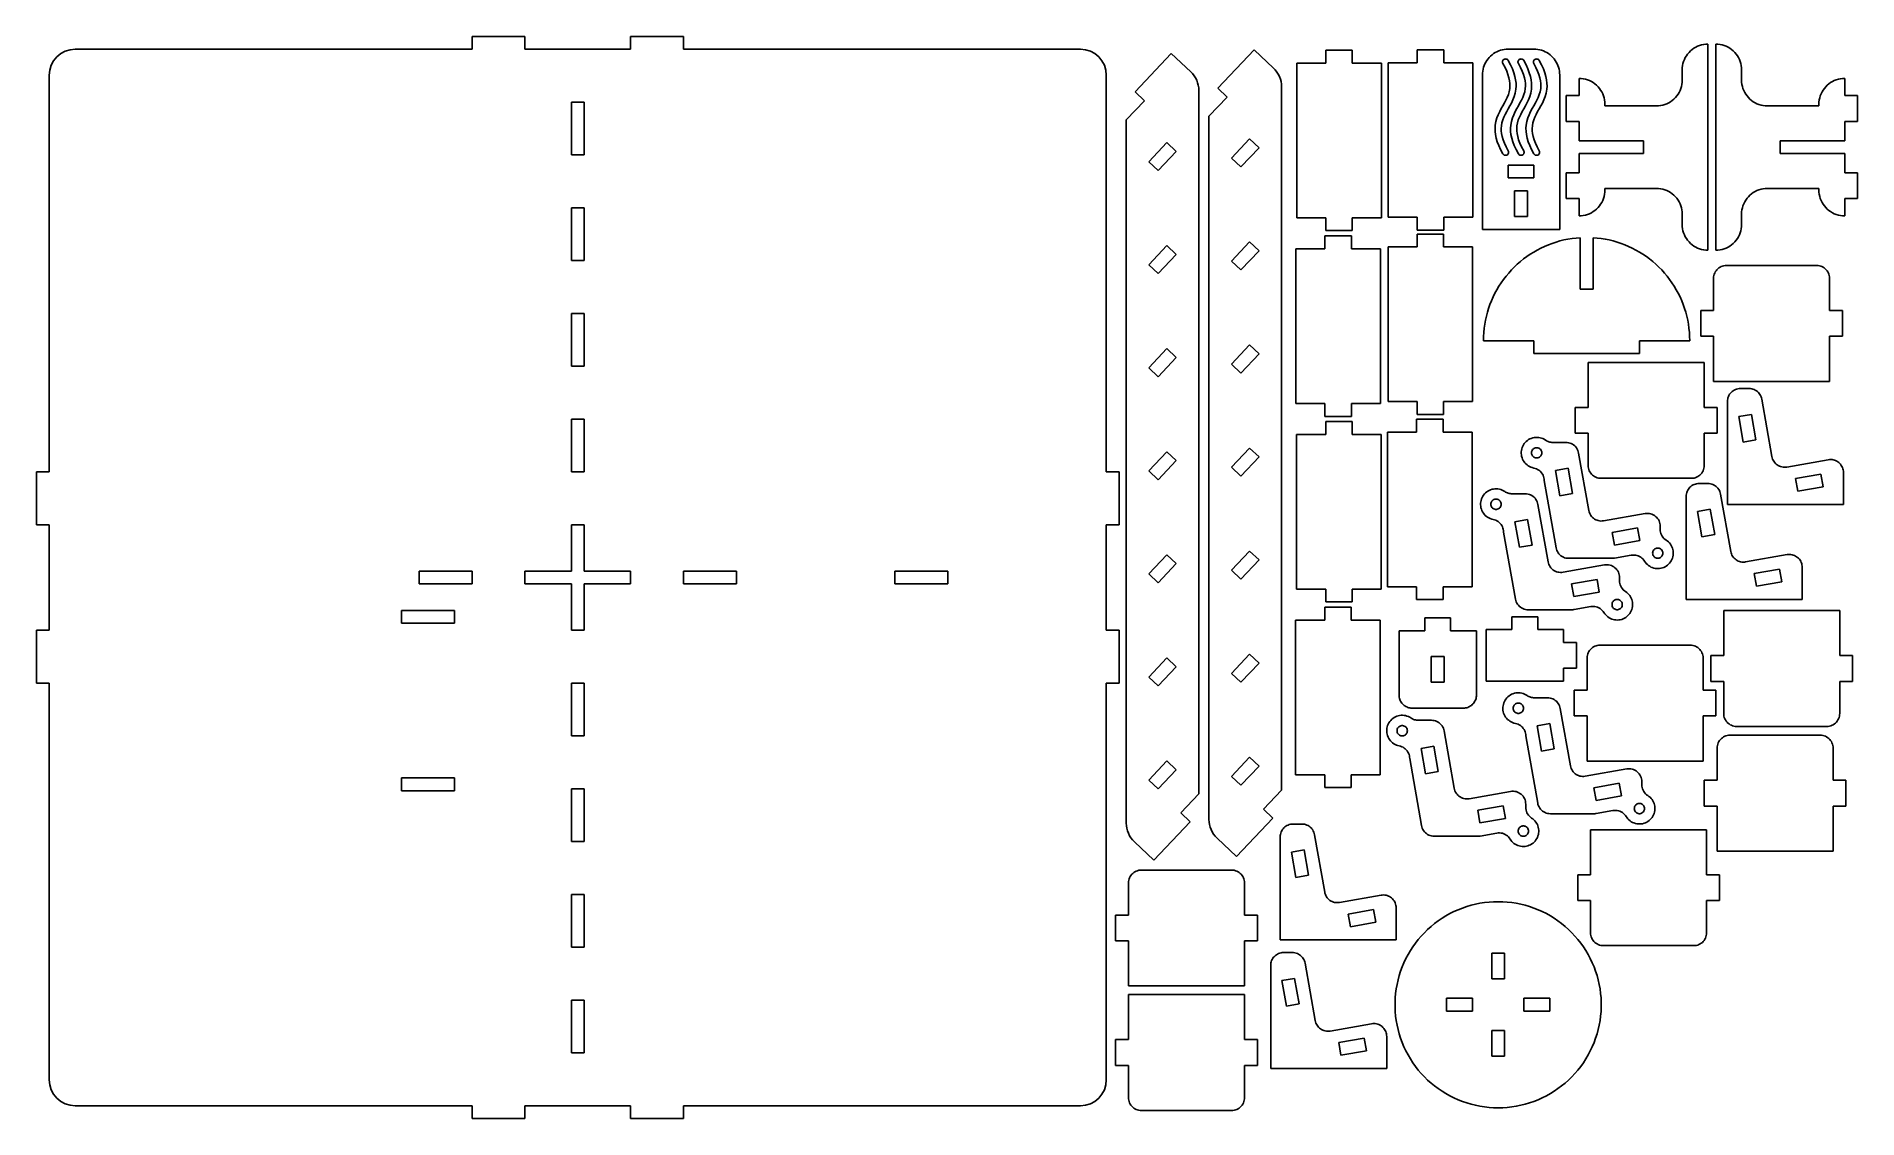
# Model space of a CAD drawing. Header units: centimetres. Extents: x -35.6 to 35, y -21 to 21.
import ezdxf

# ---------------------------------------------------------------- set-up
doc = ezdxf.new("R2010")
doc.units = ezdxf.units.CM
doc.header["$MEASUREMENT"] = 0
doc.layers.add('Capa 1', color=7, linetype='Continuous')

msp = doc.modelspace()

# ---------------------------------------------------------------- linework, layer by layer
at = {"layer": 'Capa 1', "color": 1, "lineweight": 25}
for points, knots in [([(-34.12283, 20.5217), (-34.12283, 20.5217), (-34.31792, 20.50247), (-34.31792, 20.50247), (-34.31792, 20.50247), (-34.31792, 20.50247), (-34.50553, 20.44557), (-34.50553, 20.44557), (-34.50553, 20.44557), (-34.50553, 20.44557), (-34.67842, 20.35318), (-34.67842, 20.35318), (-34.67842, 20.35318), (-34.67842, 20.35318), (-34.82994, 20.22882), (-34.82994, 20.22882), (-34.82994, 20.22882), (-34.82994, 20.22882), (-34.9543, 20.07727), (-34.9543, 20.07727), (-34.9543, 20.07727), (-34.9543, 20.07727), (-35.04672, 19.90437), (-35.04672, 19.90437), (-35.04672, 19.90437), (-35.04672, 19.90437), (-35.10363, 19.7168), (-35.10363, 19.7168), (-35.10363, 19.7168), (-35.10363, 19.7168), (-35.12285, 19.52172), (-35.12285, 19.52172)], [0, 0, 0, 0, 0.11111111, 0.11111111, 0.11111111, 0.11111111, 0.22222222, 0.22222222, 0.22222222, 0.22222222, 0.33333333, 0.33333333, 0.33333333, 0.33333333, 0.44444444, 0.44444444, 0.44444444, 0.44444444, 0.55555556, 0.55555556, 0.55555556, 0.55555556, 0.66666667, 0.66666667, 0.66666667, 0.66666667, 0.77777778, 0.77777778, 0.77777778, 0.77777778, 1, 1, 1, 1]), ([(5.87716, 19.52172), (5.87716, 19.52172), (5.85793, 19.7168), (5.85793, 19.7168), (5.85793, 19.7168), (5.85793, 19.7168), (5.80103, 19.90437), (5.80103, 19.90437), (5.80103, 19.90437), (5.80103, 19.90437), (5.70864, 20.07727), (5.70864, 20.07727), (5.70864, 20.07727), (5.70864, 20.07727), (5.58425, 20.22882), (5.58425, 20.22882), (5.58425, 20.22882), (5.58425, 20.22882), (5.43273, 20.35318), (5.43273, 20.35318), (5.43273, 20.35318), (5.43273, 20.35318), (5.25983, 20.44557), (5.25983, 20.44557), (5.25983, 20.44557), (5.25983, 20.44557), (5.07226, 20.50247), (5.07226, 20.50247), (5.07226, 20.50247), (5.07226, 20.50247), (4.87717, 20.5217), (4.87717, 20.5217)], [0, 0, 0, 0, 0.11111111, 0.11111111, 0.11111111, 0.11111111, 0.22222222, 0.22222222, 0.22222222, 0.22222222, 0.33333333, 0.33333333, 0.33333333, 0.33333333, 0.44444444, 0.44444444, 0.44444444, 0.44444444, 0.55555556, 0.55555556, 0.55555556, 0.55555556, 0.66666667, 0.66666667, 0.66666667, 0.66666667, 0.77777778, 0.77777778, 0.77777778, 0.77777778, 1, 1, 1, 1]), ([(21.46518, 20.52665), (21.46518, 20.52665), (21.39046, 20.52386), (21.39046, 20.52386), (21.39046, 20.52386), (21.39046, 20.52386), (21.31613, 20.51546), (21.31613, 20.51546), (21.31613, 20.51546), (21.31613, 20.51546), (21.24265, 20.50156), (21.24265, 20.50156), (21.24265, 20.50156), (21.24265, 20.50156), (21.17044, 20.48223), (21.17044, 20.48223), (21.17044, 20.48223), (21.17044, 20.48223), (21.09985, 20.45754), (21.09985, 20.45754), (21.09985, 20.45754), (21.09985, 20.45754), (21.0313, 20.42762), (21.0313, 20.42762), (21.0313, 20.42762), (21.0313, 20.42762), (20.96519, 20.39266), (20.96519, 20.39266), (20.96519, 20.39266), (20.96519, 20.39266), (20.90187, 20.35287), (20.90187, 20.35287), (20.90187, 20.35287), (20.90187, 20.35287), (20.84168, 20.30849), (20.84168, 20.30849), (20.84168, 20.30849), (20.84168, 20.30849), (20.78499, 20.2597), (20.78499, 20.2597), (20.78499, 20.2597), (20.78499, 20.2597), (20.73211, 20.20682), (20.73211, 20.20682), (20.73211, 20.20682), (20.73211, 20.20682), (20.68336, 20.15013), (20.68336, 20.15013), (20.68336, 20.15013), (20.68336, 20.15013), (20.63894, 20.08998), (20.63894, 20.08998), (20.63894, 20.08998), (20.63894, 20.08998), (20.59915, 20.02665), (20.59915, 20.02665), (20.59915, 20.02665), (20.59915, 20.02665), (20.56422, 19.96054), (20.56422, 19.96054), (20.56422, 19.96054), (20.56422, 19.96054), (20.53431, 19.892), (20.53431, 19.892), (20.53431, 19.892), (20.53431, 19.892), (20.50961, 19.82141), (20.50961, 19.82141), (20.50961, 19.82141), (20.50961, 19.82141), (20.49025, 19.74916), (20.49025, 19.74916), (20.49025, 19.74916), (20.49025, 19.74916), (20.47635, 19.67568), (20.47635, 19.67568), (20.47635, 19.67568), (20.47635, 19.67568), (20.46799, 19.60138), (20.46799, 19.60138), (20.46799, 19.60138), (20.46799, 19.60138), (20.4652, 19.52666), (20.4652, 19.52666)], [0, 0, 0, 0, 0.04545455, 0.04545455, 0.04545455, 0.04545455, 0.09090909, 0.09090909, 0.09090909, 0.09090909, 0.13636364, 0.13636364, 0.13636364, 0.13636364, 0.18181818, 0.18181818, 0.18181818, 0.18181818, 0.22727273, 0.22727273, 0.22727273, 0.22727273, 0.27272727, 0.27272727, 0.27272727, 0.27272727, 0.31818182, 0.31818182, 0.31818182, 0.31818182, 0.36363636, 0.36363636, 0.36363636, 0.36363636, 0.40909091, 0.40909091, 0.40909091, 0.40909091, 0.45454545, 0.45454545, 0.45454545, 0.45454545, 0.5, 0.5, 0.5, 0.5, 0.54545455, 0.54545455, 0.54545455, 0.54545455, 0.59090909, 0.59090909, 0.59090909, 0.59090909, 0.63636364, 0.63636364, 0.63636364, 0.63636364, 0.68181818, 0.68181818, 0.68181818, 0.68181818, 0.72727273, 0.72727273, 0.72727273, 0.72727273, 0.77272727, 0.77272727, 0.77272727, 0.77272727, 0.81818182, 0.81818182, 0.81818182, 0.81818182, 0.86363636, 0.86363636, 0.86363636, 0.86363636, 0.90909091, 0.90909091, 0.90909091, 0.90909091, 1, 1, 1, 1]), ([(23.46519, 19.52666), (23.46519, 19.52666), (23.4624, 19.60138), (23.4624, 19.60138), (23.4624, 19.60138), (23.4624, 19.60138), (23.454, 19.67568), (23.454, 19.67568), (23.454, 19.67568), (23.454, 19.67568), (23.4401, 19.74916), (23.4401, 19.74916), (23.4401, 19.74916), (23.4401, 19.74916), (23.42077, 19.82141), (23.42077, 19.82141), (23.42077, 19.82141), (23.42077, 19.82141), (23.39604, 19.892), (23.39604, 19.892), (23.39604, 19.892), (23.39604, 19.892), (23.36616, 19.96054), (23.36616, 19.96054), (23.36616, 19.96054), (23.36616, 19.96054), (23.3312, 20.02665), (23.3312, 20.02665), (23.3312, 20.02665), (23.3312, 20.02665), (23.29141, 20.08998), (23.29141, 20.08998), (23.29141, 20.08998), (23.29141, 20.08998), (23.24703, 20.15013), (23.24703, 20.15013), (23.24703, 20.15013), (23.24703, 20.15013), (23.19824, 20.20682), (23.19824, 20.20682), (23.19824, 20.20682), (23.19824, 20.20682), (23.14536, 20.2597), (23.14536, 20.2597), (23.14536, 20.2597), (23.14536, 20.2597), (23.08867, 20.30849), (23.08867, 20.30849), (23.08867, 20.30849), (23.08867, 20.30849), (23.02848, 20.35287), (23.02848, 20.35287), (23.02848, 20.35287), (23.02848, 20.35287), (22.96519, 20.39266), (22.96519, 20.39266), (22.96519, 20.39266), (22.96519, 20.39266), (22.89908, 20.42762), (22.89908, 20.42762), (22.89908, 20.42762), (22.89908, 20.42762), (22.83054, 20.45754), (22.83054, 20.45754), (22.83054, 20.45754), (22.83054, 20.45754), (22.75995, 20.48223), (22.75995, 20.48223), (22.75995, 20.48223), (22.75995, 20.48223), (22.6877, 20.50156), (22.6877, 20.50156), (22.6877, 20.50156), (22.6877, 20.50156), (22.61422, 20.51546), (22.61422, 20.51546), (22.61422, 20.51546), (22.61422, 20.51546), (22.53992, 20.52386), (22.53992, 20.52386), (22.53992, 20.52386), (22.53992, 20.52386), (22.46517, 20.52665), (22.46517, 20.52665)], [0, 0, 0, 0, 0.04545455, 0.04545455, 0.04545455, 0.04545455, 0.09090909, 0.09090909, 0.09090909, 0.09090909, 0.13636364, 0.13636364, 0.13636364, 0.13636364, 0.18181818, 0.18181818, 0.18181818, 0.18181818, 0.22727273, 0.22727273, 0.22727273, 0.22727273, 0.27272727, 0.27272727, 0.27272727, 0.27272727, 0.31818182, 0.31818182, 0.31818182, 0.31818182, 0.36363636, 0.36363636, 0.36363636, 0.36363636, 0.40909091, 0.40909091, 0.40909091, 0.40909091, 0.45454545, 0.45454545, 0.45454545, 0.45454545, 0.5, 0.5, 0.5, 0.5, 0.54545455, 0.54545455, 0.54545455, 0.54545455, 0.59090909, 0.59090909, 0.59090909, 0.59090909, 0.63636364, 0.63636364, 0.63636364, 0.63636364, 0.68181818, 0.68181818, 0.68181818, 0.68181818, 0.72727273, 0.72727273, 0.72727273, 0.72727273, 0.77272727, 0.77272727, 0.77272727, 0.77272727, 0.81818182, 0.81818182, 0.81818182, 0.81818182, 0.86363636, 0.86363636, 0.86363636, 0.86363636, 0.90909091, 0.90909091, 0.90909091, 0.90909091, 1, 1, 1, 1]), ([(29.21599, 20.72439), (29.21599, 20.72439), (29.1334, 20.72101), (29.1334, 20.72101), (29.1334, 20.72101), (29.1334, 20.72101), (29.05138, 20.71078), (29.05138, 20.71078), (29.05138, 20.71078), (29.05138, 20.71078), (28.97049, 20.69381), (28.97049, 20.69381), (28.97049, 20.69381), (28.97049, 20.69381), (28.89126, 20.67021), (28.89126, 20.67021), (28.89126, 20.67021), (28.89126, 20.67021), (28.81428, 20.64018), (28.81428, 20.64018), (28.81428, 20.64018), (28.81428, 20.64018), (28.74002, 20.60388), (28.74002, 20.60388), (28.74002, 20.60388), (28.74002, 20.60388), (28.66901, 20.56159), (28.66901, 20.56159), (28.66901, 20.56159), (28.66901, 20.56159), (28.60177, 20.51354), (28.60177, 20.51354), (28.60177, 20.51354), (28.60177, 20.51354), (28.53869, 20.46013), (28.53869, 20.46013), (28.53869, 20.46013), (28.53869, 20.46013), (28.48024, 20.40167), (28.48024, 20.40167), (28.48024, 20.40167), (28.48024, 20.40167), (28.42683, 20.33863), (28.42683, 20.33863), (28.42683, 20.33863), (28.42683, 20.33863), (28.37881, 20.27136), (28.37881, 20.27136), (28.37881, 20.27136), (28.37881, 20.27136), (28.33648, 20.20034), (28.33648, 20.20034), (28.33648, 20.20034), (28.33648, 20.20034), (28.30021, 20.12608), (28.30021, 20.12608), (28.30021, 20.12608), (28.30021, 20.12608), (28.27016, 20.04911), (28.27016, 20.04911), (28.27016, 20.04911), (28.27016, 20.04911), (28.24656, 19.96987), (28.24656, 19.96987), (28.24656, 19.96987), (28.24656, 19.96987), (28.22962, 19.88901), (28.22962, 19.88901), (28.22962, 19.88901), (28.22962, 19.88901), (28.21939, 19.80699), (28.21939, 19.80699), (28.21939, 19.80699), (28.21939, 19.80699), (28.21597, 19.72441), (28.21597, 19.72441)], [0, 0, 0, 0, 0.05, 0.05, 0.05, 0.05, 0.1, 0.1, 0.1, 0.1, 0.15, 0.15, 0.15, 0.15, 0.2, 0.2, 0.2, 0.2, 0.25, 0.25, 0.25, 0.25, 0.3, 0.3, 0.3, 0.3, 0.35, 0.35, 0.35, 0.35, 0.4, 0.4, 0.4, 0.4, 0.45, 0.45, 0.45, 0.45, 0.5, 0.5, 0.5, 0.5, 0.55, 0.55, 0.55, 0.55, 0.6, 0.6, 0.6, 0.6, 0.65, 0.65, 0.65, 0.65, 0.7, 0.7, 0.7, 0.7, 0.75, 0.75, 0.75, 0.75, 0.8, 0.8, 0.8, 0.8, 0.85, 0.85, 0.85, 0.85, 0.9, 0.9, 0.9, 0.9, 1, 1, 1, 1]), ([(30.51864, 19.72441), (30.51864, 19.72441), (30.51521, 19.80699), (30.51521, 19.80699), (30.51521, 19.80699), (30.51521, 19.80699), (30.50498, 19.88901), (30.50498, 19.88901), (30.50498, 19.88901), (30.50498, 19.88901), (30.48801, 19.96987), (30.48801, 19.96987), (30.48801, 19.96987), (30.48801, 19.96987), (30.46445, 20.04911), (30.46445, 20.04911), (30.46445, 20.04911), (30.46445, 20.04911), (30.43439, 20.12608), (30.43439, 20.12608), (30.43439, 20.12608), (30.43439, 20.12608), (30.39809, 20.20034), (30.39809, 20.20034), (30.39809, 20.20034), (30.39809, 20.20034), (30.35579, 20.27136), (30.35579, 20.27136), (30.35579, 20.27136), (30.35579, 20.27136), (30.30778, 20.33863), (30.30778, 20.33863), (30.30778, 20.33863), (30.30778, 20.33863), (30.25437, 20.40167), (30.25437, 20.40167), (30.25437, 20.40167), (30.25437, 20.40167), (30.19591, 20.46013), (30.19591, 20.46013), (30.19591, 20.46013), (30.19591, 20.46013), (30.13284, 20.51354), (30.13284, 20.51354), (30.13284, 20.51354), (30.13284, 20.51354), (30.0656, 20.56159), (30.0656, 20.56159), (30.0656, 20.56159), (30.0656, 20.56159), (29.99458, 20.60388), (29.99458, 20.60388), (29.99458, 20.60388), (29.99458, 20.60388), (29.92032, 20.64018), (29.92032, 20.64018), (29.92032, 20.64018), (29.92032, 20.64018), (29.84331, 20.67021), (29.84331, 20.67021), (29.84331, 20.67021), (29.84331, 20.67021), (29.76411, 20.69381), (29.76411, 20.69381), (29.76411, 20.69381), (29.76411, 20.69381), (29.68322, 20.71078), (29.68322, 20.71078), (29.68322, 20.71078), (29.68322, 20.71078), (29.6012, 20.72097), (29.6012, 20.72097), (29.6012, 20.72097), (29.6012, 20.72097), (29.51862, 20.72439), (29.51862, 20.72439)], [0, 0, 0, 0, 0.05, 0.05, 0.05, 0.05, 0.1, 0.1, 0.1, 0.1, 0.15, 0.15, 0.15, 0.15, 0.2, 0.2, 0.2, 0.2, 0.25, 0.25, 0.25, 0.25, 0.3, 0.3, 0.3, 0.3, 0.35, 0.35, 0.35, 0.35, 0.4, 0.4, 0.4, 0.4, 0.45, 0.45, 0.45, 0.45, 0.5, 0.5, 0.5, 0.5, 0.55, 0.55, 0.55, 0.55, 0.6, 0.6, 0.6, 0.6, 0.65, 0.65, 0.65, 0.65, 0.7, 0.7, 0.7, 0.7, 0.75, 0.75, 0.75, 0.75, 0.8, 0.8, 0.8, 0.8, 0.85, 0.85, 0.85, 0.85, 0.9, 0.9, 0.9, 0.9, 1, 1, 1, 1]), ([(12.67472, 19.06466), (12.67472, 19.06466), (12.66957, 19.16626), (12.66957, 19.16626), (12.66957, 19.16626), (12.66957, 19.16626), (12.65408, 19.2668), (12.65408, 19.2668), (12.65408, 19.2668), (12.65408, 19.2668), (12.62851, 19.36522), (12.62851, 19.36522), (12.62851, 19.36522), (12.62851, 19.36522), (12.59302, 19.46058), (12.59302, 19.46058), (12.59302, 19.46058), (12.59302, 19.46058), (12.54804, 19.55181), (12.54804, 19.55181), (12.54804, 19.55181), (12.54804, 19.55181), (12.49403, 19.63803), (12.49403, 19.63803), (12.49403, 19.63803), (12.49403, 19.63803), (12.43155, 19.71828), (12.43155, 19.71828), (12.43155, 19.71828), (12.43155, 19.71828), (12.36124, 19.7918), (12.36124, 19.7918)], [0, 0, 0, 0, 0.11111111, 0.11111111, 0.11111111, 0.11111111, 0.22222222, 0.22222222, 0.22222222, 0.22222222, 0.33333333, 0.33333333, 0.33333333, 0.33333333, 0.44444444, 0.44444444, 0.44444444, 0.44444444, 0.55555556, 0.55555556, 0.55555556, 0.55555556, 0.66666667, 0.66666667, 0.66666667, 0.66666667, 0.77777778, 0.77777778, 0.77777778, 0.77777778, 1, 1, 1, 1]), ([(21.26085, 19.96735), (21.26085, 19.96735), (21.34277, 19.81351), (21.34277, 19.81351), (21.34277, 19.81351), (21.34277, 19.81351), (21.40824, 19.67024), (21.40824, 19.67024), (21.40824, 19.67024), (21.40824, 19.67024), (21.45852, 19.53707), (21.45852, 19.53707), (21.45852, 19.53707), (21.45852, 19.53707), (21.49485, 19.41332), (21.49485, 19.41332), (21.49485, 19.41332), (21.49485, 19.41332), (21.51863, 19.29824), (21.51863, 19.29824), (21.51863, 19.29824), (21.51863, 19.29824), (21.53112, 19.19096), (21.53112, 19.19096), (21.53112, 19.19096), (21.53112, 19.19096), (21.53362, 19.09049), (21.53362, 19.09049), (21.53362, 19.09049), (21.53362, 19.09049), (21.5272, 18.99573), (21.5272, 18.99573), (21.5272, 18.99573), (21.5272, 18.99573), (21.50653, 18.87635), (21.50653, 18.87635), (21.50653, 18.87635), (21.50653, 18.87635), (21.47386, 18.76272), (21.47386, 18.76272), (21.47386, 18.76272), (21.47386, 18.76272), (21.43096, 18.65276), (21.43096, 18.65276), (21.43096, 18.65276), (21.43096, 18.65276), (21.37971, 18.54481), (21.37971, 18.54481), (21.37971, 18.54481), (21.37971, 18.54481), (21.32231, 18.43736), (21.32231, 18.43736), (21.32231, 18.43736), (21.32231, 18.43736), (21.261, 18.32895), (21.261, 18.32895), (21.261, 18.32895), (21.261, 18.32895), (21.1982, 18.21817), (21.1982, 18.21817), (21.1982, 18.21817), (21.1982, 18.21817), (21.13671, 18.10342), (21.13671, 18.10342), (21.13671, 18.10342), (21.13671, 18.10342), (21.07949, 17.98305), (21.07949, 17.98305), (21.07949, 17.98305), (21.07949, 17.98305), (21.0295, 17.85555), (21.0295, 17.85555), (21.0295, 17.85555), (21.0295, 17.85555), (20.9901, 17.71952), (20.9901, 17.71952), (20.9901, 17.71952), (20.9901, 17.71952), (20.9647, 17.57397), (20.9647, 17.57397), (20.9647, 17.57397), (20.9647, 17.57397), (20.95683, 17.45822), (20.95683, 17.45822), (20.95683, 17.45822), (20.95683, 17.45822), (20.95983, 17.33662), (20.95983, 17.33662), (20.95983, 17.33662), (20.95983, 17.33662), (20.97482, 17.20902), (20.97482, 17.20902), (20.97482, 17.20902), (20.97482, 17.20902), (21.00273, 17.07514), (21.00273, 17.07514), (21.00273, 17.07514), (21.00273, 17.07514), (21.04446, 16.93456), (21.04446, 16.93456), (21.04446, 16.93456), (21.04446, 16.93456), (21.1008, 16.78678), (21.1008, 16.78678), (21.1008, 16.78678), (21.1008, 16.78678), (21.17273, 16.6311), (21.17273, 16.6311), (21.17273, 16.6311), (21.17273, 16.6311), (21.26114, 16.46688), (21.26114, 16.46688)], [0, 0, 0, 0, 0.03448276, 0.03448276, 0.03448276, 0.03448276, 0.06896552, 0.06896552, 0.06896552, 0.06896552, 0.10344828, 0.10344828, 0.10344828, 0.10344828, 0.13793103, 0.13793103, 0.13793103, 0.13793103, 0.17241379, 0.17241379, 0.17241379, 0.17241379, 0.20689655, 0.20689655, 0.20689655, 0.20689655, 0.24137931, 0.24137931, 0.24137931, 0.24137931, 0.27586207, 0.27586207, 0.27586207, 0.27586207, 0.31034483, 0.31034483, 0.31034483, 0.31034483, 0.34482759, 0.34482759, 0.34482759, 0.34482759, 0.37931034, 0.37931034, 0.37931034, 0.37931034, 0.4137931, 0.4137931, 0.4137931, 0.4137931, 0.44827586, 0.44827586, 0.44827586, 0.44827586, 0.48275862, 0.48275862, 0.48275862, 0.48275862, 0.51724138, 0.51724138, 0.51724138, 0.51724138, 0.55172414, 0.55172414, 0.55172414, 0.55172414, 0.5862069, 0.5862069, 0.5862069, 0.5862069, 0.62068966, 0.62068966, 0.62068966, 0.62068966, 0.65517241, 0.65517241, 0.65517241, 0.65517241, 0.68965517, 0.68965517, 0.68965517, 0.68965517, 0.72413793, 0.72413793, 0.72413793, 0.72413793, 0.75862069, 0.75862069, 0.75862069, 0.75862069, 0.79310345, 0.79310345, 0.79310345, 0.79310345, 0.82758621, 0.82758621, 0.82758621, 0.82758621, 0.86206897, 0.86206897, 0.86206897, 0.86206897, 0.89655172, 0.89655172, 0.89655172, 0.89655172, 0.93103448, 0.93103448, 0.93103448, 0.93103448, 1, 1, 1, 1]), ([(21.46924, 16.58644), (21.46924, 16.58644), (21.38736, 16.73852), (21.38736, 16.73852), (21.38736, 16.73852), (21.38736, 16.73852), (21.32192, 16.88009), (21.32192, 16.88009), (21.32192, 16.88009), (21.32192, 16.88009), (21.27172, 17.01167), (21.27172, 17.01167), (21.27172, 17.01167), (21.27172, 17.01167), (21.23542, 17.13395), (21.23542, 17.13395), (21.23542, 17.13395), (21.23542, 17.13395), (21.21171, 17.24761), (21.21171, 17.24761), (21.21171, 17.24761), (21.21171, 17.24761), (21.19922, 17.35362), (21.19922, 17.35362), (21.19922, 17.35362), (21.19922, 17.35362), (21.19675, 17.45289), (21.19675, 17.45289), (21.19675, 17.45289), (21.19675, 17.45289), (21.20314, 17.54659), (21.20314, 17.54659), (21.20314, 17.54659), (21.20314, 17.54659), (21.22378, 17.66477), (21.22378, 17.66477), (21.22378, 17.66477), (21.22378, 17.66477), (21.25644, 17.77748), (21.25644, 17.77748), (21.25644, 17.77748), (21.25644, 17.77748), (21.29931, 17.88674), (21.29931, 17.88674), (21.29931, 17.88674), (21.29931, 17.88674), (21.35057, 17.99427), (21.35057, 17.99427), (21.35057, 17.99427), (21.35057, 17.99427), (21.40803, 18.10151), (21.40803, 18.10151), (21.40803, 18.10151), (21.40803, 18.10151), (21.46938, 18.20988), (21.46938, 18.20988), (21.46938, 18.20988), (21.46938, 18.20988), (21.53221, 18.32083), (21.53221, 18.32083), (21.53221, 18.32083), (21.53221, 18.32083), (21.5937, 18.43598), (21.5937, 18.43598), (21.5937, 18.43598), (21.5937, 18.43598), (21.65096, 18.55688), (21.65096, 18.55688), (21.65096, 18.55688), (21.65096, 18.55688), (21.70094, 18.68511), (21.70094, 18.68511), (21.70094, 18.68511), (21.70094, 18.68511), (21.74031, 18.82202), (21.74031, 18.82202), (21.74031, 18.82202), (21.74031, 18.82202), (21.76564, 18.9686), (21.76564, 18.9686), (21.76564, 18.9686), (21.76564, 18.9686), (21.77355, 19.08523), (21.77355, 19.08523), (21.77355, 19.08523), (21.77355, 19.08523), (21.77055, 19.20779), (21.77055, 19.20779), (21.77055, 19.20779), (21.77055, 19.20779), (21.75555, 19.33644), (21.75555, 19.33644), (21.75555, 19.33644), (21.75555, 19.33644), (21.72769, 19.47156), (21.72769, 19.47156), (21.72769, 19.47156), (21.72769, 19.47156), (21.68602, 19.61345), (21.68602, 19.61345), (21.68602, 19.61345), (21.68602, 19.61345), (21.62972, 19.76271), (21.62972, 19.76271), (21.62972, 19.76271), (21.62972, 19.76271), (21.55786, 19.91997), (21.55786, 19.91997), (21.55786, 19.91997), (21.55786, 19.91997), (21.46952, 20.08592), (21.46952, 20.08592)], [0, 0, 0, 0, 0.03448276, 0.03448276, 0.03448276, 0.03448276, 0.06896552, 0.06896552, 0.06896552, 0.06896552, 0.10344828, 0.10344828, 0.10344828, 0.10344828, 0.13793103, 0.13793103, 0.13793103, 0.13793103, 0.17241379, 0.17241379, 0.17241379, 0.17241379, 0.20689655, 0.20689655, 0.20689655, 0.20689655, 0.24137931, 0.24137931, 0.24137931, 0.24137931, 0.27586207, 0.27586207, 0.27586207, 0.27586207, 0.31034483, 0.31034483, 0.31034483, 0.31034483, 0.34482759, 0.34482759, 0.34482759, 0.34482759, 0.37931034, 0.37931034, 0.37931034, 0.37931034, 0.4137931, 0.4137931, 0.4137931, 0.4137931, 0.44827586, 0.44827586, 0.44827586, 0.44827586, 0.48275862, 0.48275862, 0.48275862, 0.48275862, 0.51724138, 0.51724138, 0.51724138, 0.51724138, 0.55172414, 0.55172414, 0.55172414, 0.55172414, 0.5862069, 0.5862069, 0.5862069, 0.5862069, 0.62068966, 0.62068966, 0.62068966, 0.62068966, 0.65517241, 0.65517241, 0.65517241, 0.65517241, 0.68965517, 0.68965517, 0.68965517, 0.68965517, 0.72413793, 0.72413793, 0.72413793, 0.72413793, 0.75862069, 0.75862069, 0.75862069, 0.75862069, 0.79310345, 0.79310345, 0.79310345, 0.79310345, 0.82758621, 0.82758621, 0.82758621, 0.82758621, 0.86206897, 0.86206897, 0.86206897, 0.86206897, 0.89655172, 0.89655172, 0.89655172, 0.89655172, 0.93103448, 0.93103448, 0.93103448, 0.93103448, 1, 1, 1, 1]), ([(21.46952, 20.08592), (21.46952, 20.08592), (21.45492, 20.10635), (21.45492, 20.10635), (21.45492, 20.10635), (21.45492, 20.10635), (21.43636, 20.12325), (21.43636, 20.12325), (21.43636, 20.12325), (21.43636, 20.12325), (21.41474, 20.13595), (21.41474, 20.13595), (21.41474, 20.13595), (21.41474, 20.13595), (21.39092, 20.14385), (21.39092, 20.14385), (21.39092, 20.14385), (21.39092, 20.14385), (21.36598, 20.14663), (21.36598, 20.14663), (21.36598, 20.14663), (21.36598, 20.14663), (21.34104, 20.1442), (21.34104, 20.1442), (21.34104, 20.1442), (21.34104, 20.1442), (21.31712, 20.13662), (21.31712, 20.13662), (21.31712, 20.13662), (21.31712, 20.13662), (21.29532, 20.1242), (21.29532, 20.1242), (21.29532, 20.1242), (21.29532, 20.1242), (21.27655, 20.10755), (21.27655, 20.10755), (21.27655, 20.10755), (21.27655, 20.10755), (21.26167, 20.08737), (21.26167, 20.08737), (21.26167, 20.08737), (21.26167, 20.08737), (21.25129, 20.06451), (21.25129, 20.06451), (21.25129, 20.06451), (21.25129, 20.06451), (21.24593, 20.03999), (21.24593, 20.03999), (21.24593, 20.03999), (21.24593, 20.03999), (21.24576, 20.01491), (21.24576, 20.01491), (21.24576, 20.01491), (21.24576, 20.01491), (21.2508, 19.99035), (21.2508, 19.99035), (21.2508, 19.99035), (21.2508, 19.99035), (21.26085, 19.96735), (21.26085, 19.96735)], [0, 0, 0, 0, 0.0625, 0.0625, 0.0625, 0.0625, 0.125, 0.125, 0.125, 0.125, 0.1875, 0.1875, 0.1875, 0.1875, 0.25, 0.25, 0.25, 0.25, 0.3125, 0.3125, 0.3125, 0.3125, 0.375, 0.375, 0.375, 0.375, 0.4375, 0.4375, 0.4375, 0.4375, 0.5, 0.5, 0.5, 0.5, 0.5625, 0.5625, 0.5625, 0.5625, 0.625, 0.625, 0.625, 0.625, 0.6875, 0.6875, 0.6875, 0.6875, 0.75, 0.75, 0.75, 0.75, 0.8125, 0.8125, 0.8125, 0.8125, 0.875, 0.875, 0.875, 0.875, 1, 1, 1, 1]), ([(21.86086, 19.96735), (21.86086, 19.96735), (21.94277, 19.81351), (21.94277, 19.81351), (21.94277, 19.81351), (21.94277, 19.81351), (22.00825, 19.67024), (22.00825, 19.67024), (22.00825, 19.67024), (22.00825, 19.67024), (22.05852, 19.53707), (22.05852, 19.53707), (22.05852, 19.53707), (22.05852, 19.53707), (22.09486, 19.41332), (22.09486, 19.41332), (22.09486, 19.41332), (22.09486, 19.41332), (22.11863, 19.29824), (22.11863, 19.29824), (22.11863, 19.29824), (22.11863, 19.29824), (22.13112, 19.19096), (22.13112, 19.19096), (22.13112, 19.19096), (22.13112, 19.19096), (22.13363, 19.09049), (22.13363, 19.09049), (22.13363, 19.09049), (22.13363, 19.09049), (22.12721, 18.99573), (22.12721, 18.99573), (22.12721, 18.99573), (22.12721, 18.99573), (22.10653, 18.87635), (22.10653, 18.87635), (22.10653, 18.87635), (22.10653, 18.87635), (22.07387, 18.76272), (22.07387, 18.76272), (22.07387, 18.76272), (22.07387, 18.76272), (22.03097, 18.65276), (22.03097, 18.65276), (22.03097, 18.65276), (22.03097, 18.65276), (21.97971, 18.54481), (21.97971, 18.54481), (21.97971, 18.54481), (21.97971, 18.54481), (21.92228, 18.43736), (21.92228, 18.43736), (21.92228, 18.43736), (21.92228, 18.43736), (21.861, 18.32895), (21.861, 18.32895), (21.861, 18.32895), (21.861, 18.32895), (21.79821, 18.21817), (21.79821, 18.21817), (21.79821, 18.21817), (21.79821, 18.21817), (21.73672, 18.10342), (21.73672, 18.10342), (21.73672, 18.10342), (21.73672, 18.10342), (21.6795, 17.98305), (21.6795, 17.98305), (21.6795, 17.98305), (21.6795, 17.98305), (21.62947, 17.85555), (21.62947, 17.85555), (21.62947, 17.85555), (21.62947, 17.85555), (21.5901, 17.71952), (21.5901, 17.71952), (21.5901, 17.71952), (21.5901, 17.71952), (21.5647, 17.57397), (21.5647, 17.57397), (21.5647, 17.57397), (21.5647, 17.57397), (21.55683, 17.45822), (21.55683, 17.45822), (21.55683, 17.45822), (21.55683, 17.45822), (21.55983, 17.33662), (21.55983, 17.33662), (21.55983, 17.33662), (21.55983, 17.33662), (21.57483, 17.20902), (21.57483, 17.20902), (21.57483, 17.20902), (21.57483, 17.20902), (21.60277, 17.07514), (21.60277, 17.07514), (21.60277, 17.07514), (21.60277, 17.07514), (21.64446, 16.93456), (21.64446, 16.93456), (21.64446, 16.93456), (21.64446, 16.93456), (21.7008, 16.78678), (21.7008, 16.78678), (21.7008, 16.78678), (21.7008, 16.78678), (21.77273, 16.6311), (21.77273, 16.6311), (21.77273, 16.6311), (21.77273, 16.6311), (21.86114, 16.46688), (21.86114, 16.46688)], [0, 0, 0, 0, 0.03448276, 0.03448276, 0.03448276, 0.03448276, 0.06896552, 0.06896552, 0.06896552, 0.06896552, 0.10344828, 0.10344828, 0.10344828, 0.10344828, 0.13793103, 0.13793103, 0.13793103, 0.13793103, 0.17241379, 0.17241379, 0.17241379, 0.17241379, 0.20689655, 0.20689655, 0.20689655, 0.20689655, 0.24137931, 0.24137931, 0.24137931, 0.24137931, 0.27586207, 0.27586207, 0.27586207, 0.27586207, 0.31034483, 0.31034483, 0.31034483, 0.31034483, 0.34482759, 0.34482759, 0.34482759, 0.34482759, 0.37931034, 0.37931034, 0.37931034, 0.37931034, 0.4137931, 0.4137931, 0.4137931, 0.4137931, 0.44827586, 0.44827586, 0.44827586, 0.44827586, 0.48275862, 0.48275862, 0.48275862, 0.48275862, 0.51724138, 0.51724138, 0.51724138, 0.51724138, 0.55172414, 0.55172414, 0.55172414, 0.55172414, 0.5862069, 0.5862069, 0.5862069, 0.5862069, 0.62068966, 0.62068966, 0.62068966, 0.62068966, 0.65517241, 0.65517241, 0.65517241, 0.65517241, 0.68965517, 0.68965517, 0.68965517, 0.68965517, 0.72413793, 0.72413793, 0.72413793, 0.72413793, 0.75862069, 0.75862069, 0.75862069, 0.75862069, 0.79310345, 0.79310345, 0.79310345, 0.79310345, 0.82758621, 0.82758621, 0.82758621, 0.82758621, 0.86206897, 0.86206897, 0.86206897, 0.86206897, 0.89655172, 0.89655172, 0.89655172, 0.89655172, 0.93103448, 0.93103448, 0.93103448, 0.93103448, 1, 1, 1, 1]), ([(22.06924, 16.58644), (22.06924, 16.58644), (21.98736, 16.73852), (21.98736, 16.73852), (21.98736, 16.73852), (21.98736, 16.73852), (21.92192, 16.88009), (21.92192, 16.88009), (21.92192, 16.88009), (21.92192, 16.88009), (21.87172, 17.01167), (21.87172, 17.01167), (21.87172, 17.01167), (21.87172, 17.01167), (21.83542, 17.13395), (21.83542, 17.13395), (21.83542, 17.13395), (21.83542, 17.13395), (21.81172, 17.24761), (21.81172, 17.24761), (21.81172, 17.24761), (21.81172, 17.24761), (21.79923, 17.35362), (21.79923, 17.35362), (21.79923, 17.35362), (21.79923, 17.35362), (21.79676, 17.45289), (21.79676, 17.45289), (21.79676, 17.45289), (21.79676, 17.45289), (21.80314, 17.54659), (21.80314, 17.54659), (21.80314, 17.54659), (21.80314, 17.54659), (21.82378, 17.66477), (21.82378, 17.66477), (21.82378, 17.66477), (21.82378, 17.66477), (21.85645, 17.77748), (21.85645, 17.77748), (21.85645, 17.77748), (21.85645, 17.77748), (21.89931, 17.88674), (21.89931, 17.88674), (21.89931, 17.88674), (21.89931, 17.88674), (21.95057, 17.99427), (21.95057, 17.99427), (21.95057, 17.99427), (21.95057, 17.99427), (22.00804, 18.10151), (22.00804, 18.10151), (22.00804, 18.10151), (22.00804, 18.10151), (22.06939, 18.20988), (22.06939, 18.20988), (22.06939, 18.20988), (22.06939, 18.20988), (22.13222, 18.32083), (22.13222, 18.32083), (22.13222, 18.32083), (22.13222, 18.32083), (22.1937, 18.43598), (22.1937, 18.43598), (22.1937, 18.43598), (22.1937, 18.43598), (22.25096, 18.55688), (22.25096, 18.55688), (22.25096, 18.55688), (22.25096, 18.55688), (22.30095, 18.68511), (22.30095, 18.68511), (22.30095, 18.68511), (22.30095, 18.68511), (22.34032, 18.82202), (22.34032, 18.82202), (22.34032, 18.82202), (22.34032, 18.82202), (22.36565, 18.9686), (22.36565, 18.9686), (22.36565, 18.9686), (22.36565, 18.9686), (22.37355, 19.08523), (22.37355, 19.08523), (22.37355, 19.08523), (22.37355, 19.08523), (22.37052, 19.20779), (22.37052, 19.20779), (22.37052, 19.20779), (22.37052, 19.20779), (22.35556, 19.33644), (22.35556, 19.33644), (22.35556, 19.33644), (22.35556, 19.33644), (22.32769, 19.47156), (22.32769, 19.47156), (22.32769, 19.47156), (22.32769, 19.47156), (22.28603, 19.61345), (22.28603, 19.61345), (22.28603, 19.61345), (22.28603, 19.61345), (22.22972, 19.76271), (22.22972, 19.76271), (22.22972, 19.76271), (22.22972, 19.76271), (22.15786, 19.91997), (22.15786, 19.91997), (22.15786, 19.91997), (22.15786, 19.91997), (22.06953, 20.08592), (22.06953, 20.08592)], [0, 0, 0, 0, 0.03448276, 0.03448276, 0.03448276, 0.03448276, 0.06896552, 0.06896552, 0.06896552, 0.06896552, 0.10344828, 0.10344828, 0.10344828, 0.10344828, 0.13793103, 0.13793103, 0.13793103, 0.13793103, 0.17241379, 0.17241379, 0.17241379, 0.17241379, 0.20689655, 0.20689655, 0.20689655, 0.20689655, 0.24137931, 0.24137931, 0.24137931, 0.24137931, 0.27586207, 0.27586207, 0.27586207, 0.27586207, 0.31034483, 0.31034483, 0.31034483, 0.31034483, 0.34482759, 0.34482759, 0.34482759, 0.34482759, 0.37931034, 0.37931034, 0.37931034, 0.37931034, 0.4137931, 0.4137931, 0.4137931, 0.4137931, 0.44827586, 0.44827586, 0.44827586, 0.44827586, 0.48275862, 0.48275862, 0.48275862, 0.48275862, 0.51724138, 0.51724138, 0.51724138, 0.51724138, 0.55172414, 0.55172414, 0.55172414, 0.55172414, 0.5862069, 0.5862069, 0.5862069, 0.5862069, 0.62068966, 0.62068966, 0.62068966, 0.62068966, 0.65517241, 0.65517241, 0.65517241, 0.65517241, 0.68965517, 0.68965517, 0.68965517, 0.68965517, 0.72413793, 0.72413793, 0.72413793, 0.72413793, 0.75862069, 0.75862069, 0.75862069, 0.75862069, 0.79310345, 0.79310345, 0.79310345, 0.79310345, 0.82758621, 0.82758621, 0.82758621, 0.82758621, 0.86206897, 0.86206897, 0.86206897, 0.86206897, 0.89655172, 0.89655172, 0.89655172, 0.89655172, 0.93103448, 0.93103448, 0.93103448, 0.93103448, 1, 1, 1, 1]), ([(22.06953, 20.08592), (22.06953, 20.08592), (22.05492, 20.10635), (22.05492, 20.10635), (22.05492, 20.10635), (22.05492, 20.10635), (22.03637, 20.12325), (22.03637, 20.12325), (22.03637, 20.12325), (22.03637, 20.12325), (22.01474, 20.13595), (22.01474, 20.13595), (22.01474, 20.13595), (22.01474, 20.13595), (21.99093, 20.14385), (21.99093, 20.14385), (21.99093, 20.14385), (21.99093, 20.14385), (21.96599, 20.14663), (21.96599, 20.14663), (21.96599, 20.14663), (21.96599, 20.14663), (21.94105, 20.1442), (21.94105, 20.1442), (21.94105, 20.1442), (21.94105, 20.1442), (21.91713, 20.13662), (21.91713, 20.13662), (21.91713, 20.13662), (21.91713, 20.13662), (21.89533, 20.1242), (21.89533, 20.1242), (21.89533, 20.1242), (21.89533, 20.1242), (21.87656, 20.10755), (21.87656, 20.10755), (21.87656, 20.10755), (21.87656, 20.10755), (21.86167, 20.08737), (21.86167, 20.08737), (21.86167, 20.08737), (21.86167, 20.08737), (21.8513, 20.06451), (21.8513, 20.06451), (21.8513, 20.06451), (21.8513, 20.06451), (21.84594, 20.03999), (21.84594, 20.03999), (21.84594, 20.03999), (21.84594, 20.03999), (21.84576, 20.01491), (21.84576, 20.01491), (21.84576, 20.01491), (21.84576, 20.01491), (21.8508, 19.99035), (21.8508, 19.99035), (21.8508, 19.99035), (21.8508, 19.99035), (21.86086, 19.96735), (21.86086, 19.96735)], [0, 0, 0, 0, 0.0625, 0.0625, 0.0625, 0.0625, 0.125, 0.125, 0.125, 0.125, 0.1875, 0.1875, 0.1875, 0.1875, 0.25, 0.25, 0.25, 0.25, 0.3125, 0.3125, 0.3125, 0.3125, 0.375, 0.375, 0.375, 0.375, 0.4375, 0.4375, 0.4375, 0.4375, 0.5, 0.5, 0.5, 0.5, 0.5625, 0.5625, 0.5625, 0.5625, 0.625, 0.625, 0.625, 0.625, 0.6875, 0.6875, 0.6875, 0.6875, 0.75, 0.75, 0.75, 0.75, 0.8125, 0.8125, 0.8125, 0.8125, 0.875, 0.875, 0.875, 0.875, 1, 1, 1, 1]), ([(22.46086, 19.96735), (22.46086, 19.96735), (22.54278, 19.81351), (22.54278, 19.81351), (22.54278, 19.81351), (22.54278, 19.81351), (22.60825, 19.67024), (22.60825, 19.67024), (22.60825, 19.67024), (22.60825, 19.67024), (22.65852, 19.53707), (22.65852, 19.53707), (22.65852, 19.53707), (22.65852, 19.53707), (22.69486, 19.41332), (22.69486, 19.41332), (22.69486, 19.41332), (22.69486, 19.41332), (22.71864, 19.29824), (22.71864, 19.29824), (22.71864, 19.29824), (22.71864, 19.29824), (22.73113, 19.19096), (22.73113, 19.19096), (22.73113, 19.19096), (22.73113, 19.19096), (22.7336, 19.09049), (22.7336, 19.09049), (22.7336, 19.09049), (22.7336, 19.09049), (22.72721, 18.99573), (22.72721, 18.99573), (22.72721, 18.99573), (22.72721, 18.99573), (22.70654, 18.87635), (22.70654, 18.87635), (22.70654, 18.87635), (22.70654, 18.87635), (22.67384, 18.76272), (22.67384, 18.76272), (22.67384, 18.76272), (22.67384, 18.76272), (22.63097, 18.65276), (22.63097, 18.65276), (22.63097, 18.65276), (22.63097, 18.65276), (22.57971, 18.54481), (22.57971, 18.54481), (22.57971, 18.54481), (22.57971, 18.54481), (22.52228, 18.43736), (22.52228, 18.43736), (22.52228, 18.43736), (22.52228, 18.43736), (22.461, 18.32895), (22.461, 18.32895), (22.461, 18.32895), (22.461, 18.32895), (22.39821, 18.21817), (22.39821, 18.21817), (22.39821, 18.21817), (22.39821, 18.21817), (22.33672, 18.10342), (22.33672, 18.10342), (22.33672, 18.10342), (22.33672, 18.10342), (22.2795, 17.98305), (22.2795, 17.98305), (22.2795, 17.98305), (22.2795, 17.98305), (22.22948, 17.85555), (22.22948, 17.85555), (22.22948, 17.85555), (22.22948, 17.85555), (22.19011, 17.71952), (22.19011, 17.71952), (22.19011, 17.71952), (22.19011, 17.71952), (22.16471, 17.57397), (22.16471, 17.57397), (22.16471, 17.57397), (22.16471, 17.57397), (22.15684, 17.45822), (22.15684, 17.45822), (22.15684, 17.45822), (22.15684, 17.45822), (22.15984, 17.33662), (22.15984, 17.33662), (22.15984, 17.33662), (22.15984, 17.33662), (22.17483, 17.20902), (22.17483, 17.20902), (22.17483, 17.20902), (22.17483, 17.20902), (22.20274, 17.07514), (22.20274, 17.07514), (22.20274, 17.07514), (22.20274, 17.07514), (22.24443, 16.93456), (22.24443, 16.93456), (22.24443, 16.93456), (22.24443, 16.93456), (22.30081, 16.78678), (22.30081, 16.78678), (22.30081, 16.78678), (22.30081, 16.78678), (22.37274, 16.6311), (22.37274, 16.6311), (22.37274, 16.6311), (22.37274, 16.6311), (22.46115, 16.46688), (22.46115, 16.46688)], [0, 0, 0, 0, 0.03448276, 0.03448276, 0.03448276, 0.03448276, 0.06896552, 0.06896552, 0.06896552, 0.06896552, 0.10344828, 0.10344828, 0.10344828, 0.10344828, 0.13793103, 0.13793103, 0.13793103, 0.13793103, 0.17241379, 0.17241379, 0.17241379, 0.17241379, 0.20689655, 0.20689655, 0.20689655, 0.20689655, 0.24137931, 0.24137931, 0.24137931, 0.24137931, 0.27586207, 0.27586207, 0.27586207, 0.27586207, 0.31034483, 0.31034483, 0.31034483, 0.31034483, 0.34482759, 0.34482759, 0.34482759, 0.34482759, 0.37931034, 0.37931034, 0.37931034, 0.37931034, 0.4137931, 0.4137931, 0.4137931, 0.4137931, 0.44827586, 0.44827586, 0.44827586, 0.44827586, 0.48275862, 0.48275862, 0.48275862, 0.48275862, 0.51724138, 0.51724138, 0.51724138, 0.51724138, 0.55172414, 0.55172414, 0.55172414, 0.55172414, 0.5862069, 0.5862069, 0.5862069, 0.5862069, 0.62068966, 0.62068966, 0.62068966, 0.62068966, 0.65517241, 0.65517241, 0.65517241, 0.65517241, 0.68965517, 0.68965517, 0.68965517, 0.68965517, 0.72413793, 0.72413793, 0.72413793, 0.72413793, 0.75862069, 0.75862069, 0.75862069, 0.75862069, 0.79310345, 0.79310345, 0.79310345, 0.79310345, 0.82758621, 0.82758621, 0.82758621, 0.82758621, 0.86206897, 0.86206897, 0.86206897, 0.86206897, 0.89655172, 0.89655172, 0.89655172, 0.89655172, 0.93103448, 0.93103448, 0.93103448, 0.93103448, 1, 1, 1, 1]), ([(22.66921, 16.58644), (22.66921, 16.58644), (22.58733, 16.73852), (22.58733, 16.73852), (22.58733, 16.73852), (22.58733, 16.73852), (22.52193, 16.88009), (22.52193, 16.88009), (22.52193, 16.88009), (22.52193, 16.88009), (22.47173, 17.01167), (22.47173, 17.01167), (22.47173, 17.01167), (22.47173, 17.01167), (22.43543, 17.13395), (22.43543, 17.13395), (22.43543, 17.13395), (22.43543, 17.13395), (22.41169, 17.24761), (22.41169, 17.24761), (22.41169, 17.24761), (22.41169, 17.24761), (22.39923, 17.35362), (22.39923, 17.35362), (22.39923, 17.35362), (22.39923, 17.35362), (22.39676, 17.45289), (22.39676, 17.45289), (22.39676, 17.45289), (22.39676, 17.45289), (22.40315, 17.54659), (22.40315, 17.54659), (22.40315, 17.54659), (22.40315, 17.54659), (22.42379, 17.66477), (22.42379, 17.66477), (22.42379, 17.66477), (22.42379, 17.66477), (22.45642, 17.77748), (22.45642, 17.77748), (22.45642, 17.77748), (22.45642, 17.77748), (22.49932, 17.88674), (22.49932, 17.88674), (22.49932, 17.88674), (22.49932, 17.88674), (22.55057, 17.99427), (22.55057, 17.99427), (22.55057, 17.99427), (22.55057, 17.99427), (22.60804, 18.10151), (22.60804, 18.10151), (22.60804, 18.10151), (22.60804, 18.10151), (22.66935, 18.20988), (22.66935, 18.20988), (22.66935, 18.20988), (22.66935, 18.20988), (22.73222, 18.32083), (22.73222, 18.32083), (22.73222, 18.32083), (22.73222, 18.32083), (22.79371, 18.43598), (22.79371, 18.43598), (22.79371, 18.43598), (22.79371, 18.43598), (22.85096, 18.55688), (22.85096, 18.55688), (22.85096, 18.55688), (22.85096, 18.55688), (22.90095, 18.68511), (22.90095, 18.68511), (22.90095, 18.68511), (22.90095, 18.68511), (22.94032, 18.82202), (22.94032, 18.82202), (22.94032, 18.82202), (22.94032, 18.82202), (22.96565, 18.9686), (22.96565, 18.9686), (22.96565, 18.9686), (22.96565, 18.9686), (22.97352, 19.08523), (22.97352, 19.08523), (22.97352, 19.08523), (22.97352, 19.08523), (22.97052, 19.20779), (22.97052, 19.20779), (22.97052, 19.20779), (22.97052, 19.20779), (22.95556, 19.33644), (22.95556, 19.33644), (22.95556, 19.33644), (22.95556, 19.33644), (22.92769, 19.47156), (22.92769, 19.47156), (22.92769, 19.47156), (22.92769, 19.47156), (22.88603, 19.61345), (22.88603, 19.61345), (22.88603, 19.61345), (22.88603, 19.61345), (22.82973, 19.76271), (22.82973, 19.76271), (22.82973, 19.76271), (22.82973, 19.76271), (22.75787, 19.91997), (22.75787, 19.91997), (22.75787, 19.91997), (22.75787, 19.91997), (22.6695, 20.08592), (22.6695, 20.08592)], [0, 0, 0, 0, 0.03448276, 0.03448276, 0.03448276, 0.03448276, 0.06896552, 0.06896552, 0.06896552, 0.06896552, 0.10344828, 0.10344828, 0.10344828, 0.10344828, 0.13793103, 0.13793103, 0.13793103, 0.13793103, 0.17241379, 0.17241379, 0.17241379, 0.17241379, 0.20689655, 0.20689655, 0.20689655, 0.20689655, 0.24137931, 0.24137931, 0.24137931, 0.24137931, 0.27586207, 0.27586207, 0.27586207, 0.27586207, 0.31034483, 0.31034483, 0.31034483, 0.31034483, 0.34482759, 0.34482759, 0.34482759, 0.34482759, 0.37931034, 0.37931034, 0.37931034, 0.37931034, 0.4137931, 0.4137931, 0.4137931, 0.4137931, 0.44827586, 0.44827586, 0.44827586, 0.44827586, 0.48275862, 0.48275862, 0.48275862, 0.48275862, 0.51724138, 0.51724138, 0.51724138, 0.51724138, 0.55172414, 0.55172414, 0.55172414, 0.55172414, 0.5862069, 0.5862069, 0.5862069, 0.5862069, 0.62068966, 0.62068966, 0.62068966, 0.62068966, 0.65517241, 0.65517241, 0.65517241, 0.65517241, 0.68965517, 0.68965517, 0.68965517, 0.68965517, 0.72413793, 0.72413793, 0.72413793, 0.72413793, 0.75862069, 0.75862069, 0.75862069, 0.75862069, 0.79310345, 0.79310345, 0.79310345, 0.79310345, 0.82758621, 0.82758621, 0.82758621, 0.82758621, 0.86206897, 0.86206897, 0.86206897, 0.86206897, 0.89655172, 0.89655172, 0.89655172, 0.89655172, 0.93103448, 0.93103448, 0.93103448, 0.93103448, 1, 1, 1, 1]), ([(22.6695, 20.08592), (22.6695, 20.08592), (22.65489, 20.10635), (22.65489, 20.10635), (22.65489, 20.10635), (22.65489, 20.10635), (22.63637, 20.12325), (22.63637, 20.12325), (22.63637, 20.12325), (22.63637, 20.12325), (22.61474, 20.13595), (22.61474, 20.13595), (22.61474, 20.13595), (22.61474, 20.13595), (22.59093, 20.14385), (22.59093, 20.14385), (22.59093, 20.14385), (22.59093, 20.14385), (22.56599, 20.14663), (22.56599, 20.14663), (22.56599, 20.14663), (22.56599, 20.14663), (22.54105, 20.1442), (22.54105, 20.1442), (22.54105, 20.1442), (22.54105, 20.1442), (22.51713, 20.13662), (22.51713, 20.13662), (22.51713, 20.13662), (22.51713, 20.13662), (22.49529, 20.1242), (22.49529, 20.1242), (22.49529, 20.1242), (22.49529, 20.1242), (22.47656, 20.10755), (22.47656, 20.10755), (22.47656, 20.10755), (22.47656, 20.10755), (22.46167, 20.08737), (22.46167, 20.08737), (22.46167, 20.08737), (22.46167, 20.08737), (22.4513, 20.06451), (22.4513, 20.06451), (22.4513, 20.06451), (22.4513, 20.06451), (22.44594, 20.03999), (22.44594, 20.03999), (22.44594, 20.03999), (22.44594, 20.03999), (22.44576, 20.01491), (22.44576, 20.01491), (22.44576, 20.01491), (22.44576, 20.01491), (22.45081, 19.99035), (22.45081, 19.99035), (22.45081, 19.99035), (22.45081, 19.99035), (22.46086, 19.96735), (22.46086, 19.96735)], [0, 0, 0, 0, 0.0625, 0.0625, 0.0625, 0.0625, 0.125, 0.125, 0.125, 0.125, 0.1875, 0.1875, 0.1875, 0.1875, 0.25, 0.25, 0.25, 0.25, 0.3125, 0.3125, 0.3125, 0.3125, 0.375, 0.375, 0.375, 0.375, 0.4375, 0.4375, 0.4375, 0.4375, 0.5, 0.5, 0.5, 0.5, 0.5625, 0.5625, 0.5625, 0.5625, 0.625, 0.625, 0.625, 0.625, 0.6875, 0.6875, 0.6875, 0.6875, 0.75, 0.75, 0.75, 0.75, 0.8125, 0.8125, 0.8125, 0.8125, 0.875, 0.875, 0.875, 0.875, 1, 1, 1, 1]), ([(9.46611, 18.92197), (9.46611, 18.92197), (9.46096, 19.02357), (9.46096, 19.02357), (9.46096, 19.02357), (9.46096, 19.02357), (9.44547, 19.12411), (9.44547, 19.12411), (9.44547, 19.12411), (9.44547, 19.12411), (9.41989, 19.22257), (9.41989, 19.22257), (9.41989, 19.22257), (9.41989, 19.22257), (9.3844, 19.31789), (9.3844, 19.31789), (9.3844, 19.31789), (9.3844, 19.31789), (9.33942, 19.40912), (9.33942, 19.40912), (9.33942, 19.40912), (9.33942, 19.40912), (9.28541, 19.49534), (9.28541, 19.49534), (9.28541, 19.49534), (9.28541, 19.49534), (9.22294, 19.5756), (9.22294, 19.5756), (9.22294, 19.5756), (9.22294, 19.5756), (9.15263, 19.64912), (9.15263, 19.64912)], [0, 0, 0, 0, 0.11111111, 0.11111111, 0.11111111, 0.11111111, 0.22222222, 0.22222222, 0.22222222, 0.22222222, 0.33333333, 0.33333333, 0.33333333, 0.33333333, 0.44444444, 0.44444444, 0.44444444, 0.44444444, 0.55555556, 0.55555556, 0.55555556, 0.55555556, 0.66666667, 0.66666667, 0.66666667, 0.66666667, 0.77777778, 0.77777778, 0.77777778, 0.77777778, 1, 1, 1, 1]), ([(25.21598, 18.39109), (25.21598, 18.39109), (25.21256, 18.47364), (25.21256, 18.47364), (25.21256, 18.47364), (25.21256, 18.47364), (25.20233, 18.55566), (25.20233, 18.55566), (25.20233, 18.55566), (25.20233, 18.55566), (25.18536, 18.63655), (25.18536, 18.63655), (25.18536, 18.63655), (25.18536, 18.63655), (25.1618, 18.71578), (25.1618, 18.71578), (25.1618, 18.71578), (25.1618, 18.71578), (25.13174, 18.79276), (25.13174, 18.79276), (25.13174, 18.79276), (25.13174, 18.79276), (25.09544, 18.86702), (25.09544, 18.86702), (25.09544, 18.86702), (25.09544, 18.86702), (25.05314, 18.93803), (25.05314, 18.93803), (25.05314, 18.93803), (25.05314, 18.93803), (25.00513, 19.00527), (25.00513, 19.00527), (25.00513, 19.00527), (25.00513, 19.00527), (24.95168, 19.06835), (24.95168, 19.06835), (24.95168, 19.06835), (24.95168, 19.06835), (24.89326, 19.1268), (24.89326, 19.1268), (24.89326, 19.1268), (24.89326, 19.1268), (24.83019, 19.18021), (24.83019, 19.18021), (24.83019, 19.18021), (24.83019, 19.18021), (24.76291, 19.22823), (24.76291, 19.22823), (24.76291, 19.22823), (24.76291, 19.22823), (24.69193, 19.27056), (24.69193, 19.27056), (24.69193, 19.27056), (24.69193, 19.27056), (24.61767, 19.30683), (24.61767, 19.30683), (24.61767, 19.30683), (24.61767, 19.30683), (24.54066, 19.33688), (24.54066, 19.33688), (24.54066, 19.33688), (24.54066, 19.33688), (24.46146, 19.36048), (24.46146, 19.36048), (24.46146, 19.36048), (24.46146, 19.36048), (24.38057, 19.37742), (24.38057, 19.37742), (24.38057, 19.37742), (24.38057, 19.37742), (24.29855, 19.38765), (24.29855, 19.38765), (24.29855, 19.38765), (24.29855, 19.38765), (24.21596, 19.39107), (24.21596, 19.39107)], [0, 0, 0, 0, 0.05, 0.05, 0.05, 0.05, 0.1, 0.1, 0.1, 0.1, 0.15, 0.15, 0.15, 0.15, 0.2, 0.2, 0.2, 0.2, 0.25, 0.25, 0.25, 0.25, 0.3, 0.3, 0.3, 0.3, 0.35, 0.35, 0.35, 0.35, 0.4, 0.4, 0.4, 0.4, 0.45, 0.45, 0.45, 0.45, 0.5, 0.5, 0.5, 0.5, 0.55, 0.55, 0.55, 0.55, 0.6, 0.6, 0.6, 0.6, 0.65, 0.65, 0.65, 0.65, 0.7, 0.7, 0.7, 0.7, 0.75, 0.75, 0.75, 0.75, 0.8, 0.8, 0.8, 0.8, 0.85, 0.85, 0.85, 0.85, 0.9, 0.9, 0.9, 0.9, 1, 1, 1, 1]), ([(28.21597, 19.32439), (28.21597, 19.32439), (28.21255, 19.24184), (28.21255, 19.24184), (28.21255, 19.24184), (28.21255, 19.24184), (28.20232, 19.15982), (28.20232, 19.15982), (28.20232, 19.15982), (28.20232, 19.15982), (28.18538, 19.07893), (28.18538, 19.07893), (28.18538, 19.07893), (28.18538, 19.07893), (28.16178, 18.9997), (28.16178, 18.9997), (28.16178, 18.9997), (28.16178, 18.9997), (28.13176, 18.92272), (28.13176, 18.92272), (28.13176, 18.92272), (28.13176, 18.92272), (28.09546, 18.84846), (28.09546, 18.84846), (28.09546, 18.84846), (28.09546, 18.84846), (28.05313, 18.77745), (28.05313, 18.77745), (28.05313, 18.77745), (28.05313, 18.77745), (28.00512, 18.71017), (28.00512, 18.71017), (28.00512, 18.71017), (28.00512, 18.71017), (27.9517, 18.64713), (27.9517, 18.64713), (27.9517, 18.64713), (27.9517, 18.64713), (27.89325, 18.58868), (27.89325, 18.58868), (27.89325, 18.58868), (27.89325, 18.58868), (27.83017, 18.53527), (27.83017, 18.53527), (27.83017, 18.53527), (27.83017, 18.53527), (27.76293, 18.48725), (27.76293, 18.48725), (27.76293, 18.48725), (27.76293, 18.48725), (27.69192, 18.44492), (27.69192, 18.44492), (27.69192, 18.44492), (27.69192, 18.44492), (27.61766, 18.40862), (27.61766, 18.40862), (27.61766, 18.40862), (27.61766, 18.40862), (27.54068, 18.3786), (27.54068, 18.3786), (27.54068, 18.3786), (27.54068, 18.3786), (27.46145, 18.355), (27.46145, 18.355), (27.46145, 18.355), (27.46145, 18.355), (27.38056, 18.33803), (27.38056, 18.33803), (27.38056, 18.33803), (27.38056, 18.33803), (27.29854, 18.32783), (27.29854, 18.32783), (27.29854, 18.32783), (27.29854, 18.32783), (27.21599, 18.32441), (27.21599, 18.32441)], [0, 0, 0, 0, 0.05, 0.05, 0.05, 0.05, 0.1, 0.1, 0.1, 0.1, 0.15, 0.15, 0.15, 0.15, 0.2, 0.2, 0.2, 0.2, 0.25, 0.25, 0.25, 0.25, 0.3, 0.3, 0.3, 0.3, 0.35, 0.35, 0.35, 0.35, 0.4, 0.4, 0.4, 0.4, 0.45, 0.45, 0.45, 0.45, 0.5, 0.5, 0.5, 0.5, 0.55, 0.55, 0.55, 0.55, 0.6, 0.6, 0.6, 0.6, 0.65, 0.65, 0.65, 0.65, 0.7, 0.7, 0.7, 0.7, 0.75, 0.75, 0.75, 0.75, 0.8, 0.8, 0.8, 0.8, 0.85, 0.85, 0.85, 0.85, 0.9, 0.9, 0.9, 0.9, 1, 1, 1, 1]), ([(31.51862, 18.32441), (31.51862, 18.32441), (31.43607, 18.32783), (31.43607, 18.32783), (31.43607, 18.32783), (31.43607, 18.32783), (31.35405, 18.33803), (31.35405, 18.33803), (31.35405, 18.33803), (31.35405, 18.33803), (31.27316, 18.355), (31.27316, 18.355), (31.27316, 18.355), (31.27316, 18.355), (31.19392, 18.3786), (31.19392, 18.3786), (31.19392, 18.3786), (31.19392, 18.3786), (31.11695, 18.40862), (31.11695, 18.40862), (31.11695, 18.40862), (31.11695, 18.40862), (31.04269, 18.44492), (31.04269, 18.44492), (31.04269, 18.44492), (31.04269, 18.44492), (30.97167, 18.48725), (30.97167, 18.48725), (30.97167, 18.48725), (30.97167, 18.48725), (30.90443, 18.53527), (30.90443, 18.53527), (30.90443, 18.53527), (30.90443, 18.53527), (30.84136, 18.58868), (30.84136, 18.58868), (30.84136, 18.58868), (30.84136, 18.58868), (30.7829, 18.64713), (30.7829, 18.64713), (30.7829, 18.64713), (30.7829, 18.64713), (30.72949, 18.71017), (30.72949, 18.71017), (30.72949, 18.71017), (30.72949, 18.71017), (30.68148, 18.77745), (30.68148, 18.77745), (30.68148, 18.77745), (30.68148, 18.77745), (30.63914, 18.84846), (30.63914, 18.84846), (30.63914, 18.84846), (30.63914, 18.84846), (30.60284, 18.92272), (30.60284, 18.92272), (30.60284, 18.92272), (30.60284, 18.92272), (30.57282, 18.9997), (30.57282, 18.9997), (30.57282, 18.9997), (30.57282, 18.9997), (30.54922, 19.07893), (30.54922, 19.07893), (30.54922, 19.07893), (30.54922, 19.07893), (30.53229, 19.15982), (30.53229, 19.15982), (30.53229, 19.15982), (30.53229, 19.15982), (30.52206, 19.24184), (30.52206, 19.24184), (30.52206, 19.24184), (30.52206, 19.24184), (30.51864, 19.32439), (30.51864, 19.32439)], [0, 0, 0, 0, 0.05, 0.05, 0.05, 0.05, 0.1, 0.1, 0.1, 0.1, 0.15, 0.15, 0.15, 0.15, 0.2, 0.2, 0.2, 0.2, 0.25, 0.25, 0.25, 0.25, 0.3, 0.3, 0.3, 0.3, 0.35, 0.35, 0.35, 0.35, 0.4, 0.4, 0.4, 0.4, 0.45, 0.45, 0.45, 0.45, 0.5, 0.5, 0.5, 0.5, 0.55, 0.55, 0.55, 0.55, 0.6, 0.6, 0.6, 0.6, 0.65, 0.65, 0.65, 0.65, 0.7, 0.7, 0.7, 0.7, 0.75, 0.75, 0.75, 0.75, 0.8, 0.8, 0.8, 0.8, 0.85, 0.85, 0.85, 0.85, 0.9, 0.9, 0.9, 0.9, 1, 1, 1, 1]), ([(34.51864, 19.39107), (34.51864, 19.39107), (34.43606, 19.38765), (34.43606, 19.38765), (34.43606, 19.38765), (34.43606, 19.38765), (34.35404, 19.37742), (34.35404, 19.37742), (34.35404, 19.37742), (34.35404, 19.37742), (34.27314, 19.36048), (34.27314, 19.36048), (34.27314, 19.36048), (34.27314, 19.36048), (34.19395, 19.33688), (34.19395, 19.33688), (34.19395, 19.33688), (34.19395, 19.33688), (34.11693, 19.30683), (34.11693, 19.30683), (34.11693, 19.30683), (34.11693, 19.30683), (34.04267, 19.27056), (34.04267, 19.27056), (34.04267, 19.27056), (34.04267, 19.27056), (33.9717, 19.22823), (33.9717, 19.22823), (33.9717, 19.22823), (33.9717, 19.22823), (33.90442, 19.18021), (33.90442, 19.18021), (33.90442, 19.18021), (33.90442, 19.18021), (33.84134, 19.1268), (33.84134, 19.1268), (33.84134, 19.1268), (33.84134, 19.1268), (33.78292, 19.06835), (33.78292, 19.06835), (33.78292, 19.06835), (33.78292, 19.06835), (33.72951, 19.00527), (33.72951, 19.00527), (33.72951, 19.00527), (33.72951, 19.00527), (33.68146, 18.93803), (33.68146, 18.93803), (33.68146, 18.93803), (33.68146, 18.93803), (33.63917, 18.86702), (33.63917, 18.86702), (33.63917, 18.86702), (33.63917, 18.86702), (33.60287, 18.79276), (33.60287, 18.79276), (33.60287, 18.79276), (33.60287, 18.79276), (33.57281, 18.71578), (33.57281, 18.71578), (33.57281, 18.71578), (33.57281, 18.71578), (33.54924, 18.63655), (33.54924, 18.63655), (33.54924, 18.63655), (33.54924, 18.63655), (33.53228, 18.55566), (33.53228, 18.55566), (33.53228, 18.55566), (33.53228, 18.55566), (33.52204, 18.47364), (33.52204, 18.47364), (33.52204, 18.47364), (33.52204, 18.47364), (33.51862, 18.39109), (33.51862, 18.39109)], [0, 0, 0, 0, 0.05, 0.05, 0.05, 0.05, 0.1, 0.1, 0.1, 0.1, 0.15, 0.15, 0.15, 0.15, 0.2, 0.2, 0.2, 0.2, 0.25, 0.25, 0.25, 0.25, 0.3, 0.3, 0.3, 0.3, 0.35, 0.35, 0.35, 0.35, 0.4, 0.4, 0.4, 0.4, 0.45, 0.45, 0.45, 0.45, 0.5, 0.5, 0.5, 0.5, 0.55, 0.55, 0.55, 0.55, 0.6, 0.6, 0.6, 0.6, 0.65, 0.65, 0.65, 0.65, 0.7, 0.7, 0.7, 0.7, 0.75, 0.75, 0.75, 0.75, 0.8, 0.8, 0.8, 0.8, 0.85, 0.85, 0.85, 0.85, 0.9, 0.9, 0.9, 0.9, 1, 1, 1, 1]), ([(21.26114, 16.46688), (21.26114, 16.46688), (21.27585, 16.44652), (21.27585, 16.44652), (21.27585, 16.44652), (21.27585, 16.44652), (21.29444, 16.4297), (21.29444, 16.4297), (21.29444, 16.4297), (21.29444, 16.4297), (21.31613, 16.41714), (21.31613, 16.41714), (21.31613, 16.41714), (21.31613, 16.41714), (21.33998, 16.40931), (21.33998, 16.40931), (21.33998, 16.40931), (21.33998, 16.40931), (21.36492, 16.40666), (21.36492, 16.40666), (21.36492, 16.40666), (21.36492, 16.40666), (21.3899, 16.4092), (21.3899, 16.4092), (21.3899, 16.4092), (21.3899, 16.4092), (21.41375, 16.41693), (21.41375, 16.41693), (21.41375, 16.41693), (21.41375, 16.41693), (21.43551, 16.42941), (21.43551, 16.42941), (21.43551, 16.42941), (21.43551, 16.42941), (21.45418, 16.44617), (21.45418, 16.44617), (21.45418, 16.44617), (21.45418, 16.44617), (21.46899, 16.46642), (21.46899, 16.46642), (21.46899, 16.46642), (21.46899, 16.46642), (21.47922, 16.48932), (21.47922, 16.48932), (21.47922, 16.48932), (21.47922, 16.48932), (21.48452, 16.51387), (21.48452, 16.51387), (21.48452, 16.51387), (21.48452, 16.51387), (21.48455, 16.53895), (21.48455, 16.53895), (21.48455, 16.53895), (21.48455, 16.53895), (21.4794, 16.56351), (21.4794, 16.56351), (21.4794, 16.56351), (21.4794, 16.56351), (21.46924, 16.58644), (21.46924, 16.58644)], [0, 0, 0, 0, 0.0625, 0.0625, 0.0625, 0.0625, 0.125, 0.125, 0.125, 0.125, 0.1875, 0.1875, 0.1875, 0.1875, 0.25, 0.25, 0.25, 0.25, 0.3125, 0.3125, 0.3125, 0.3125, 0.375, 0.375, 0.375, 0.375, 0.4375, 0.4375, 0.4375, 0.4375, 0.5, 0.5, 0.5, 0.5, 0.5625, 0.5625, 0.5625, 0.5625, 0.625, 0.625, 0.625, 0.625, 0.6875, 0.6875, 0.6875, 0.6875, 0.75, 0.75, 0.75, 0.75, 0.8125, 0.8125, 0.8125, 0.8125, 0.875, 0.875, 0.875, 0.875, 1, 1, 1, 1]), ([(21.86114, 16.46688), (21.86114, 16.46688), (21.87585, 16.44652), (21.87585, 16.44652), (21.87585, 16.44652), (21.87585, 16.44652), (21.89444, 16.4297), (21.89444, 16.4297), (21.89444, 16.4297), (21.89444, 16.4297), (21.91614, 16.41714), (21.91614, 16.41714), (21.91614, 16.41714), (21.91614, 16.41714), (21.93999, 16.40931), (21.93999, 16.40931), (21.93999, 16.40931), (21.93999, 16.40931), (21.96493, 16.40666), (21.96493, 16.40666), (21.96493, 16.40666), (21.96493, 16.40666), (21.9899, 16.4092), (21.9899, 16.4092), (21.9899, 16.4092), (21.9899, 16.4092), (22.01375, 16.41693), (22.01375, 16.41693), (22.01375, 16.41693), (22.01375, 16.41693), (22.03552, 16.42941), (22.03552, 16.42941), (22.03552, 16.42941), (22.03552, 16.42941), (22.05418, 16.44617), (22.05418, 16.44617), (22.05418, 16.44617), (22.05418, 16.44617), (22.069, 16.46642), (22.069, 16.46642), (22.069, 16.46642), (22.069, 16.46642), (22.07923, 16.48932), (22.07923, 16.48932), (22.07923, 16.48932), (22.07923, 16.48932), (22.08448, 16.51387), (22.08448, 16.51387), (22.08448, 16.51387), (22.08448, 16.51387), (22.08456, 16.53895), (22.08456, 16.53895), (22.08456, 16.53895), (22.08456, 16.53895), (22.07937, 16.56351), (22.07937, 16.56351), (22.07937, 16.56351), (22.07937, 16.56351), (22.06924, 16.58644), (22.06924, 16.58644)], [0, 0, 0, 0, 0.0625, 0.0625, 0.0625, 0.0625, 0.125, 0.125, 0.125, 0.125, 0.1875, 0.1875, 0.1875, 0.1875, 0.25, 0.25, 0.25, 0.25, 0.3125, 0.3125, 0.3125, 0.3125, 0.375, 0.375, 0.375, 0.375, 0.4375, 0.4375, 0.4375, 0.4375, 0.5, 0.5, 0.5, 0.5, 0.5625, 0.5625, 0.5625, 0.5625, 0.625, 0.625, 0.625, 0.625, 0.6875, 0.6875, 0.6875, 0.6875, 0.75, 0.75, 0.75, 0.75, 0.8125, 0.8125, 0.8125, 0.8125, 0.875, 0.875, 0.875, 0.875, 1, 1, 1, 1]), ([(22.46115, 16.46688), (22.46115, 16.46688), (22.47582, 16.44652), (22.47582, 16.44652), (22.47582, 16.44652), (22.47582, 16.44652), (22.49445, 16.4297), (22.49445, 16.4297), (22.49445, 16.4297), (22.49445, 16.4297), (22.51614, 16.41714), (22.51614, 16.41714), (22.51614, 16.41714), (22.51614, 16.41714), (22.53999, 16.40931), (22.53999, 16.40931), (22.53999, 16.40931), (22.53999, 16.40931), (22.56493, 16.40666), (22.56493, 16.40666), (22.56493, 16.40666), (22.56493, 16.40666), (22.58987, 16.4092), (22.58987, 16.4092), (22.58987, 16.4092), (22.58987, 16.4092), (22.61376, 16.41693), (22.61376, 16.41693), (22.61376, 16.41693), (22.61376, 16.41693), (22.63552, 16.42941), (22.63552, 16.42941), (22.63552, 16.42941), (22.63552, 16.42941), (22.65419, 16.44617), (22.65419, 16.44617), (22.65419, 16.44617), (22.65419, 16.44617), (22.66897, 16.46642), (22.66897, 16.46642), (22.66897, 16.46642), (22.66897, 16.46642), (22.67923, 16.48932), (22.67923, 16.48932), (22.67923, 16.48932), (22.67923, 16.48932), (22.68449, 16.51387), (22.68449, 16.51387), (22.68449, 16.51387), (22.68449, 16.51387), (22.68456, 16.53895), (22.68456, 16.53895), (22.68456, 16.53895), (22.68456, 16.53895), (22.67937, 16.56351), (22.67937, 16.56351), (22.67937, 16.56351), (22.67937, 16.56351), (22.66921, 16.58644), (22.66921, 16.58644)], [0, 0, 0, 0, 0.0625, 0.0625, 0.0625, 0.0625, 0.125, 0.125, 0.125, 0.125, 0.1875, 0.1875, 0.1875, 0.1875, 0.25, 0.25, 0.25, 0.25, 0.3125, 0.3125, 0.3125, 0.3125, 0.375, 0.375, 0.375, 0.375, 0.4375, 0.4375, 0.4375, 0.4375, 0.5, 0.5, 0.5, 0.5, 0.5625, 0.5625, 0.5625, 0.5625, 0.625, 0.625, 0.625, 0.625, 0.6875, 0.6875, 0.6875, 0.6875, 0.75, 0.75, 0.75, 0.75, 0.8125, 0.8125, 0.8125, 0.8125, 0.875, 0.875, 0.875, 0.875, 1, 1, 1, 1]), ([(24.21596, 14.05774), (24.21596, 14.05774), (24.29855, 14.06116), (24.29855, 14.06116), (24.29855, 14.06116), (24.29855, 14.06116), (24.38057, 14.07139), (24.38057, 14.07139), (24.38057, 14.07139), (24.38057, 14.07139), (24.46146, 14.08833), (24.46146, 14.08833), (24.46146, 14.08833), (24.46146, 14.08833), (24.54066, 14.11193), (24.54066, 14.11193), (24.54066, 14.11193), (24.54066, 14.11193), (24.61767, 14.14195), (24.61767, 14.14195), (24.61767, 14.14195), (24.61767, 14.14195), (24.69193, 14.17825), (24.69193, 14.17825), (24.69193, 14.17825), (24.69193, 14.17825), (24.76291, 14.22058), (24.76291, 14.22058), (24.76291, 14.22058), (24.76291, 14.22058), (24.83019, 14.26859), (24.83019, 14.26859), (24.83019, 14.26859), (24.83019, 14.26859), (24.89326, 14.32201), (24.89326, 14.32201), (24.89326, 14.32201), (24.89326, 14.32201), (24.95168, 14.38046), (24.95168, 14.38046), (24.95168, 14.38046), (24.95168, 14.38046), (25.00513, 14.44354), (25.00513, 14.44354), (25.00513, 14.44354), (25.00513, 14.44354), (25.05314, 14.51078), (25.05314, 14.51078), (25.05314, 14.51078), (25.05314, 14.51078), (25.09544, 14.58179), (25.09544, 14.58179), (25.09544, 14.58179), (25.09544, 14.58179), (25.13174, 14.65605), (25.13174, 14.65605), (25.13174, 14.65605), (25.13174, 14.65605), (25.1618, 14.73303), (25.1618, 14.73303), (25.1618, 14.73303), (25.1618, 14.73303), (25.18536, 14.81226), (25.18536, 14.81226), (25.18536, 14.81226), (25.18536, 14.81226), (25.20233, 14.89315), (25.20233, 14.89315), (25.20233, 14.89315), (25.20233, 14.89315), (25.21256, 14.97517), (25.21256, 14.97517), (25.21256, 14.97517), (25.21256, 14.97517), (25.21598, 15.05772), (25.21598, 15.05772)], [0, 0, 0, 0, 0.05, 0.05, 0.05, 0.05, 0.1, 0.1, 0.1, 0.1, 0.15, 0.15, 0.15, 0.15, 0.2, 0.2, 0.2, 0.2, 0.25, 0.25, 0.25, 0.25, 0.3, 0.3, 0.3, 0.3, 0.35, 0.35, 0.35, 0.35, 0.4, 0.4, 0.4, 0.4, 0.45, 0.45, 0.45, 0.45, 0.5, 0.5, 0.5, 0.5, 0.55, 0.55, 0.55, 0.55, 0.6, 0.6, 0.6, 0.6, 0.65, 0.65, 0.65, 0.65, 0.7, 0.7, 0.7, 0.7, 0.75, 0.75, 0.75, 0.75, 0.8, 0.8, 0.8, 0.8, 0.85, 0.85, 0.85, 0.85, 0.9, 0.9, 0.9, 0.9, 1, 1, 1, 1]), ([(27.21599, 15.1244), (27.21599, 15.1244), (27.29854, 15.12098), (27.29854, 15.12098), (27.29854, 15.12098), (27.29854, 15.12098), (27.38056, 15.11078), (27.38056, 15.11078), (27.38056, 15.11078), (27.38056, 15.11078), (27.46145, 15.09381), (27.46145, 15.09381), (27.46145, 15.09381), (27.46145, 15.09381), (27.54068, 15.07021), (27.54068, 15.07021), (27.54068, 15.07021), (27.54068, 15.07021), (27.61766, 15.04019), (27.61766, 15.04019), (27.61766, 15.04019), (27.61766, 15.04019), (27.69192, 15.00389), (27.69192, 15.00389), (27.69192, 15.00389), (27.69192, 15.00389), (27.76293, 14.96156), (27.76293, 14.96156), (27.76293, 14.96156), (27.76293, 14.96156), (27.83017, 14.91354), (27.83017, 14.91354), (27.83017, 14.91354), (27.83017, 14.91354), (27.89325, 14.86013), (27.89325, 14.86013), (27.89325, 14.86013), (27.89325, 14.86013), (27.9517, 14.80168), (27.9517, 14.80168), (27.9517, 14.80168), (27.9517, 14.80168), (28.00512, 14.73864), (28.00512, 14.73864), (28.00512, 14.73864), (28.00512, 14.73864), (28.05313, 14.67136), (28.05313, 14.67136), (28.05313, 14.67136), (28.05313, 14.67136), (28.09546, 14.60035), (28.09546, 14.60035), (28.09546, 14.60035), (28.09546, 14.60035), (28.13176, 14.52609), (28.13176, 14.52609), (28.13176, 14.52609), (28.13176, 14.52609), (28.16178, 14.44911), (28.16178, 14.44911), (28.16178, 14.44911), (28.16178, 14.44911), (28.18538, 14.36988), (28.18538, 14.36988), (28.18538, 14.36988), (28.18538, 14.36988), (28.20232, 14.28899), (28.20232, 14.28899), (28.20232, 14.28899), (28.20232, 14.28899), (28.21255, 14.207), (28.21255, 14.207), (28.21255, 14.207), (28.21255, 14.207), (28.21597, 14.12441), (28.21597, 14.12441)], [0, 0, 0, 0, 0.05, 0.05, 0.05, 0.05, 0.1, 0.1, 0.1, 0.1, 0.15, 0.15, 0.15, 0.15, 0.2, 0.2, 0.2, 0.2, 0.25, 0.25, 0.25, 0.25, 0.3, 0.3, 0.3, 0.3, 0.35, 0.35, 0.35, 0.35, 0.4, 0.4, 0.4, 0.4, 0.45, 0.45, 0.45, 0.45, 0.5, 0.5, 0.5, 0.5, 0.55, 0.55, 0.55, 0.55, 0.6, 0.6, 0.6, 0.6, 0.65, 0.65, 0.65, 0.65, 0.7, 0.7, 0.7, 0.7, 0.75, 0.75, 0.75, 0.75, 0.8, 0.8, 0.8, 0.8, 0.85, 0.85, 0.85, 0.85, 0.9, 0.9, 0.9, 0.9, 1, 1, 1, 1]), ([(30.51864, 14.12441), (30.51864, 14.12441), (30.52206, 14.207), (30.52206, 14.207), (30.52206, 14.207), (30.52206, 14.207), (30.53229, 14.28899), (30.53229, 14.28899), (30.53229, 14.28899), (30.53229, 14.28899), (30.54922, 14.36988), (30.54922, 14.36988), (30.54922, 14.36988), (30.54922, 14.36988), (30.57282, 14.44911), (30.57282, 14.44911), (30.57282, 14.44911), (30.57282, 14.44911), (30.60284, 14.52609), (30.60284, 14.52609), (30.60284, 14.52609), (30.60284, 14.52609), (30.63914, 14.60035), (30.63914, 14.60035), (30.63914, 14.60035), (30.63914, 14.60035), (30.68148, 14.67136), (30.68148, 14.67136), (30.68148, 14.67136), (30.68148, 14.67136), (30.72949, 14.73864), (30.72949, 14.73864), (30.72949, 14.73864), (30.72949, 14.73864), (30.7829, 14.80168), (30.7829, 14.80168), (30.7829, 14.80168), (30.7829, 14.80168), (30.84136, 14.86013), (30.84136, 14.86013), (30.84136, 14.86013), (30.84136, 14.86013), (30.90443, 14.91354), (30.90443, 14.91354), (30.90443, 14.91354), (30.90443, 14.91354), (30.97167, 14.96156), (30.97167, 14.96156), (30.97167, 14.96156), (30.97167, 14.96156), (31.04269, 15.00389), (31.04269, 15.00389), (31.04269, 15.00389), (31.04269, 15.00389), (31.11695, 15.04019), (31.11695, 15.04019), (31.11695, 15.04019), (31.11695, 15.04019), (31.19392, 15.07021), (31.19392, 15.07021), (31.19392, 15.07021), (31.19392, 15.07021), (31.27316, 15.09381), (31.27316, 15.09381), (31.27316, 15.09381), (31.27316, 15.09381), (31.35405, 15.11078), (31.35405, 15.11078), (31.35405, 15.11078), (31.35405, 15.11078), (31.43607, 15.12098), (31.43607, 15.12098), (31.43607, 15.12098), (31.43607, 15.12098), (31.51862, 15.1244), (31.51862, 15.1244)], [0, 0, 0, 0, 0.05, 0.05, 0.05, 0.05, 0.1, 0.1, 0.1, 0.1, 0.15, 0.15, 0.15, 0.15, 0.2, 0.2, 0.2, 0.2, 0.25, 0.25, 0.25, 0.25, 0.3, 0.3, 0.3, 0.3, 0.35, 0.35, 0.35, 0.35, 0.4, 0.4, 0.4, 0.4, 0.45, 0.45, 0.45, 0.45, 0.5, 0.5, 0.5, 0.5, 0.55, 0.55, 0.55, 0.55, 0.6, 0.6, 0.6, 0.6, 0.65, 0.65, 0.65, 0.65, 0.7, 0.7, 0.7, 0.7, 0.75, 0.75, 0.75, 0.75, 0.8, 0.8, 0.8, 0.8, 0.85, 0.85, 0.85, 0.85, 0.9, 0.9, 0.9, 0.9, 1, 1, 1, 1]), ([(33.51862, 15.05772), (33.51862, 15.05772), (33.52204, 14.97517), (33.52204, 14.97517), (33.52204, 14.97517), (33.52204, 14.97517), (33.53228, 14.89315), (33.53228, 14.89315), (33.53228, 14.89315), (33.53228, 14.89315), (33.54924, 14.81226), (33.54924, 14.81226), (33.54924, 14.81226), (33.54924, 14.81226), (33.57281, 14.73303), (33.57281, 14.73303), (33.57281, 14.73303), (33.57281, 14.73303), (33.60287, 14.65605), (33.60287, 14.65605), (33.60287, 14.65605), (33.60287, 14.65605), (33.63917, 14.58179), (33.63917, 14.58179), (33.63917, 14.58179), (33.63917, 14.58179), (33.68146, 14.51078), (33.68146, 14.51078), (33.68146, 14.51078), (33.68146, 14.51078), (33.72951, 14.44354), (33.72951, 14.44354), (33.72951, 14.44354), (33.72951, 14.44354), (33.78292, 14.38046), (33.78292, 14.38046), (33.78292, 14.38046), (33.78292, 14.38046), (33.84134, 14.32201), (33.84134, 14.32201), (33.84134, 14.32201), (33.84134, 14.32201), (33.90442, 14.26859), (33.90442, 14.26859), (33.90442, 14.26859), (33.90442, 14.26859), (33.9717, 14.22058), (33.9717, 14.22058), (33.9717, 14.22058), (33.9717, 14.22058), (34.04267, 14.17825), (34.04267, 14.17825), (34.04267, 14.17825), (34.04267, 14.17825), (34.11693, 14.14195), (34.11693, 14.14195), (34.11693, 14.14195), (34.11693, 14.14195), (34.19395, 14.11193), (34.19395, 14.11193), (34.19395, 14.11193), (34.19395, 14.11193), (34.27314, 14.08833), (34.27314, 14.08833), (34.27314, 14.08833), (34.27314, 14.08833), (34.35404, 14.07139), (34.35404, 14.07139), (34.35404, 14.07139), (34.35404, 14.07139), (34.43606, 14.06116), (34.43606, 14.06116), (34.43606, 14.06116), (34.43606, 14.06116), (34.51864, 14.05774), (34.51864, 14.05774)], [0, 0, 0, 0, 0.05, 0.05, 0.05, 0.05, 0.1, 0.1, 0.1, 0.1, 0.15, 0.15, 0.15, 0.15, 0.2, 0.2, 0.2, 0.2, 0.25, 0.25, 0.25, 0.25, 0.3, 0.3, 0.3, 0.3, 0.35, 0.35, 0.35, 0.35, 0.4, 0.4, 0.4, 0.4, 0.45, 0.45, 0.45, 0.45, 0.5, 0.5, 0.5, 0.5, 0.55, 0.55, 0.55, 0.55, 0.6, 0.6, 0.6, 0.6, 0.65, 0.65, 0.65, 0.65, 0.7, 0.7, 0.7, 0.7, 0.75, 0.75, 0.75, 0.75, 0.8, 0.8, 0.8, 0.8, 0.85, 0.85, 0.85, 0.85, 0.9, 0.9, 0.9, 0.9, 1, 1, 1, 1]), ([(28.21597, 13.7244), (28.21597, 13.7244), (28.21939, 13.64181), (28.21939, 13.64181), (28.21939, 13.64181), (28.21939, 13.64181), (28.22962, 13.55979), (28.22962, 13.55979), (28.22962, 13.55979), (28.22962, 13.55979), (28.24656, 13.4789), (28.24656, 13.4789), (28.24656, 13.4789), (28.24656, 13.4789), (28.27016, 13.3997), (28.27016, 13.3997), (28.27016, 13.3997), (28.27016, 13.3997), (28.30021, 13.32269), (28.30021, 13.32269), (28.30021, 13.32269), (28.30021, 13.32269), (28.33648, 13.24847), (28.33648, 13.24847), (28.33648, 13.24847), (28.33648, 13.24847), (28.37881, 13.17745), (28.37881, 13.17745), (28.37881, 13.17745), (28.37881, 13.17745), (28.42683, 13.11018), (28.42683, 13.11018), (28.42683, 13.11018), (28.42683, 13.11018), (28.48024, 13.04714), (28.48024, 13.04714), (28.48024, 13.04714), (28.48024, 13.04714), (28.53869, 12.98868), (28.53869, 12.98868), (28.53869, 12.98868), (28.53869, 12.98868), (28.60177, 12.93527), (28.60177, 12.93527), (28.60177, 12.93527), (28.60177, 12.93527), (28.66901, 12.88722), (28.66901, 12.88722), (28.66901, 12.88722), (28.66901, 12.88722), (28.74002, 12.84492), (28.74002, 12.84492), (28.74002, 12.84492), (28.74002, 12.84492), (28.81428, 12.80862), (28.81428, 12.80862), (28.81428, 12.80862), (28.81428, 12.80862), (28.89126, 12.7786), (28.89126, 12.7786), (28.89126, 12.7786), (28.89126, 12.7786), (28.97049, 12.755), (28.97049, 12.755), (28.97049, 12.755), (28.97049, 12.755), (29.05138, 12.73803), (29.05138, 12.73803), (29.05138, 12.73803), (29.05138, 12.73803), (29.1334, 12.72784), (29.1334, 12.72784), (29.1334, 12.72784), (29.1334, 12.72784), (29.21599, 12.72442), (29.21599, 12.72442)], [0, 0, 0, 0, 0.05, 0.05, 0.05, 0.05, 0.1, 0.1, 0.1, 0.1, 0.15, 0.15, 0.15, 0.15, 0.2, 0.2, 0.2, 0.2, 0.25, 0.25, 0.25, 0.25, 0.3, 0.3, 0.3, 0.3, 0.35, 0.35, 0.35, 0.35, 0.4, 0.4, 0.4, 0.4, 0.45, 0.45, 0.45, 0.45, 0.5, 0.5, 0.5, 0.5, 0.55, 0.55, 0.55, 0.55, 0.6, 0.6, 0.6, 0.6, 0.65, 0.65, 0.65, 0.65, 0.7, 0.7, 0.7, 0.7, 0.75, 0.75, 0.75, 0.75, 0.8, 0.8, 0.8, 0.8, 0.85, 0.85, 0.85, 0.85, 0.9, 0.9, 0.9, 0.9, 1, 1, 1, 1]), ([(29.51862, 12.72442), (29.51862, 12.72442), (29.6012, 12.7278), (29.6012, 12.7278), (29.6012, 12.7278), (29.6012, 12.7278), (29.68322, 12.73803), (29.68322, 12.73803), (29.68322, 12.73803), (29.68322, 12.73803), (29.76411, 12.755), (29.76411, 12.755), (29.76411, 12.755), (29.76411, 12.755), (29.84331, 12.7786), (29.84331, 12.7786), (29.84331, 12.7786), (29.84331, 12.7786), (29.92032, 12.80862), (29.92032, 12.80862), (29.92032, 12.80862), (29.92032, 12.80862), (29.99458, 12.84492), (29.99458, 12.84492), (29.99458, 12.84492), (29.99458, 12.84492), (30.0656, 12.88722), (30.0656, 12.88722), (30.0656, 12.88722), (30.0656, 12.88722), (30.13284, 12.93527), (30.13284, 12.93527), (30.13284, 12.93527), (30.13284, 12.93527), (30.19591, 12.98868), (30.19591, 12.98868), (30.19591, 12.98868), (30.19591, 12.98868), (30.25437, 13.04714), (30.25437, 13.04714), (30.25437, 13.04714), (30.25437, 13.04714), (30.30778, 13.11018), (30.30778, 13.11018), (30.30778, 13.11018), (30.30778, 13.11018), (30.35579, 13.17745), (30.35579, 13.17745), (30.35579, 13.17745), (30.35579, 13.17745), (30.39809, 13.24847), (30.39809, 13.24847), (30.39809, 13.24847), (30.39809, 13.24847), (30.43439, 13.32269), (30.43439, 13.32269), (30.43439, 13.32269), (30.43439, 13.32269), (30.46445, 13.3997), (30.46445, 13.3997), (30.46445, 13.3997), (30.46445, 13.3997), (30.48801, 13.4789), (30.48801, 13.4789), (30.48801, 13.4789), (30.48801, 13.4789), (30.50498, 13.55979), (30.50498, 13.55979), (30.50498, 13.55979), (30.50498, 13.55979), (30.51521, 13.64181), (30.51521, 13.64181), (30.51521, 13.64181), (30.51521, 13.64181), (30.51864, 13.7244), (30.51864, 13.7244)], [0, 0, 0, 0, 0.05, 0.05, 0.05, 0.05, 0.1, 0.1, 0.1, 0.1, 0.15, 0.15, 0.15, 0.15, 0.2, 0.2, 0.2, 0.2, 0.25, 0.25, 0.25, 0.25, 0.3, 0.3, 0.3, 0.3, 0.35, 0.35, 0.35, 0.35, 0.4, 0.4, 0.4, 0.4, 0.45, 0.45, 0.45, 0.45, 0.5, 0.5, 0.5, 0.5, 0.55, 0.55, 0.55, 0.55, 0.6, 0.6, 0.6, 0.6, 0.65, 0.65, 0.65, 0.65, 0.7, 0.7, 0.7, 0.7, 0.75, 0.75, 0.75, 0.75, 0.8, 0.8, 0.8, 0.8, 0.85, 0.85, 0.85, 0.85, 0.9, 0.9, 0.9, 0.9, 1, 1, 1, 1]), ([(24.25763, 13.21046), (24.25763, 13.21046), (24.09941, 13.19741), (24.09941, 13.19741), (24.09941, 13.19741), (24.09941, 13.19741), (23.94186, 13.17808), (23.94186, 13.17808), (23.94186, 13.17808), (23.94186, 13.17808), (23.78516, 13.1525), (23.78516, 13.1525), (23.78516, 13.1525), (23.78516, 13.1525), (23.62962, 13.12072), (23.62962, 13.12072), (23.62962, 13.12072), (23.62962, 13.12072), (23.47545, 13.08283), (23.47545, 13.08283), (23.47545, 13.08283), (23.47545, 13.08283), (23.32295, 13.0388), (23.32295, 13.0388), (23.32295, 13.0388), (23.32295, 13.0388), (23.17227, 12.98881), (23.17227, 12.98881), (23.17227, 12.98881), (23.17227, 12.98881), (23.02368, 12.93283), (23.02368, 12.93283), (23.02368, 12.93283), (23.02368, 12.93283), (22.87746, 12.87102), (22.87746, 12.87102), (22.87746, 12.87102), (22.87746, 12.87102), (22.73381, 12.80346), (22.73381, 12.80346), (22.73381, 12.80346), (22.73381, 12.80346), (22.59294, 12.73026), (22.59294, 12.73026), (22.59294, 12.73026), (22.59294, 12.73026), (22.45511, 12.65152), (22.45511, 12.65152), (22.45511, 12.65152), (22.45511, 12.65152), (22.32049, 12.56738), (22.32049, 12.56738), (22.32049, 12.56738), (22.32049, 12.56738), (22.18929, 12.47795), (22.18929, 12.47795), (22.18929, 12.47795), (22.18929, 12.47795), (22.0618, 12.38337), (22.0618, 12.38337), (22.0618, 12.38337), (22.0618, 12.38337), (21.93812, 12.28386), (21.93812, 12.28386), (21.93812, 12.28386), (21.93812, 12.28386), (21.81849, 12.17947), (21.81849, 12.17947), (21.81849, 12.17947), (21.81849, 12.17947), (21.70313, 12.07043), (21.70313, 12.07043), (21.70313, 12.07043), (21.70313, 12.07043), (21.59215, 11.9569), (21.59215, 11.9569), (21.59215, 11.9569), (21.59215, 11.9569), (21.48579, 11.83904), (21.48579, 11.83904), (21.48579, 11.83904), (21.48579, 11.83904), (21.38419, 11.71708), (21.38419, 11.71708), (21.38419, 11.71708), (21.38419, 11.71708), (21.28749, 11.59118), (21.28749, 11.59118), (21.28749, 11.59118), (21.28749, 11.59118), (21.19587, 11.46153), (21.19587, 11.46153), (21.19587, 11.46153), (21.19587, 11.46153), (21.10944, 11.32836), (21.10944, 11.32836), (21.10944, 11.32836), (21.10944, 11.32836), (21.02841, 11.19183), (21.02841, 11.19183), (21.02841, 11.19183), (21.02841, 11.19183), (20.95284, 11.05224), (20.95284, 11.05224), (20.95284, 11.05224), (20.95284, 11.05224), (20.88285, 10.90972), (20.88285, 10.90972), (20.88285, 10.90972), (20.88285, 10.90972), (20.81858, 10.76455), (20.81858, 10.76455), (20.81858, 10.76455), (20.81858, 10.76455), (20.76016, 10.61695), (20.76016, 10.61695), (20.76016, 10.61695), (20.76016, 10.61695), (20.70759, 10.46716), (20.70759, 10.46716), (20.70759, 10.46716), (20.70759, 10.46716), (20.66103, 10.31539), (20.66103, 10.31539), (20.66103, 10.31539), (20.66103, 10.31539), (20.62053, 10.1619), (20.62053, 10.1619), (20.62053, 10.1619), (20.62053, 10.1619), (20.58613, 10.00689), (20.58613, 10.00689), (20.58613, 10.00689), (20.58613, 10.00689), (20.55794, 9.85068), (20.55794, 9.85068), (20.55794, 9.85068), (20.55794, 9.85068), (20.53597, 9.69344), (20.53597, 9.69344), (20.53597, 9.69344), (20.53597, 9.69344), (20.52023, 9.53547), (20.52023, 9.53547), (20.52023, 9.53547), (20.52023, 9.53547), (20.51078, 9.377), (20.51078, 9.377), (20.51078, 9.377), (20.51078, 9.377), (20.50764, 9.21829), (20.50764, 9.21829)], [0, 0, 0, 0, 0.02564103, 0.02564103, 0.02564103, 0.02564103, 0.05128205, 0.05128205, 0.05128205, 0.05128205, 0.07692308, 0.07692308, 0.07692308, 0.07692308, 0.1025641, 0.1025641, 0.1025641, 0.1025641, 0.12820513, 0.12820513, 0.12820513, 0.12820513, 0.15384615, 0.15384615, 0.15384615, 0.15384615, 0.17948718, 0.17948718, 0.17948718, 0.17948718, 0.20512821, 0.20512821, 0.20512821, 0.20512821, 0.23076923, 0.23076923, 0.23076923, 0.23076923, 0.25641026, 0.25641026, 0.25641026, 0.25641026, 0.28205128, 0.28205128, 0.28205128, 0.28205128, 0.30769231, 0.30769231, 0.30769231, 0.30769231, 0.33333333, 0.33333333, 0.33333333, 0.33333333, 0.35897436, 0.35897436, 0.35897436, 0.35897436, 0.38461538, 0.38461538, 0.38461538, 0.38461538, 0.41025641, 0.41025641, 0.41025641, 0.41025641, 0.43589744, 0.43589744, 0.43589744, 0.43589744, 0.46153846, 0.46153846, 0.46153846, 0.46153846, 0.48717949, 0.48717949, 0.48717949, 0.48717949, 0.51282051, 0.51282051, 0.51282051, 0.51282051, 0.53846154, 0.53846154, 0.53846154, 0.53846154, 0.56410256, 0.56410256, 0.56410256, 0.56410256, 0.58974359, 0.58974359, 0.58974359, 0.58974359, 0.61538462, 0.61538462, 0.61538462, 0.61538462, 0.64102564, 0.64102564, 0.64102564, 0.64102564, 0.66666667, 0.66666667, 0.66666667, 0.66666667, 0.69230769, 0.69230769, 0.69230769, 0.69230769, 0.71794872, 0.71794872, 0.71794872, 0.71794872, 0.74358974, 0.74358974, 0.74358974, 0.74358974, 0.76923077, 0.76923077, 0.76923077, 0.76923077, 0.79487179, 0.79487179, 0.79487179, 0.79487179, 0.82051282, 0.82051282, 0.82051282, 0.82051282, 0.84615385, 0.84615385, 0.84615385, 0.84615385, 0.87179487, 0.87179487, 0.87179487, 0.87179487, 0.8974359, 0.8974359, 0.8974359, 0.8974359, 0.92307692, 0.92307692, 0.92307692, 0.92307692, 0.94871795, 0.94871795, 0.94871795, 0.94871795, 1, 1, 1, 1]), ([(28.50765, 9.21829), (28.50765, 9.21829), (28.50448, 9.377), (28.50448, 9.377), (28.50448, 9.377), (28.50448, 9.377), (28.49502, 9.53547), (28.49502, 9.53547), (28.49502, 9.53547), (28.49502, 9.53547), (28.47932, 9.69344), (28.47932, 9.69344), (28.47932, 9.69344), (28.47932, 9.69344), (28.45734, 9.85068), (28.45734, 9.85068), (28.45734, 9.85068), (28.45734, 9.85068), (28.42912, 10.00689), (28.42912, 10.00689), (28.42912, 10.00689), (28.42912, 10.00689), (28.39476, 10.1619), (28.39476, 10.1619), (28.39476, 10.1619), (28.39476, 10.1619), (28.35423, 10.31539), (28.35423, 10.31539), (28.35423, 10.31539), (28.35423, 10.31539), (28.30766, 10.46716), (28.30766, 10.46716), (28.30766, 10.46716), (28.30766, 10.46716), (28.25513, 10.61695), (28.25513, 10.61695), (28.25513, 10.61695), (28.25513, 10.61695), (28.19668, 10.76455), (28.19668, 10.76455), (28.19668, 10.76455), (28.19668, 10.76455), (28.1324, 10.90972), (28.1324, 10.90972), (28.1324, 10.90972), (28.1324, 10.90972), (28.06245, 11.05224), (28.06245, 11.05224), (28.06245, 11.05224), (28.06245, 11.05224), (27.98688, 11.19183), (27.98688, 11.19183), (27.98688, 11.19183), (27.98688, 11.19183), (27.90581, 11.32836), (27.90581, 11.32836), (27.90581, 11.32836), (27.90581, 11.32836), (27.81942, 11.46153), (27.81942, 11.46153), (27.81942, 11.46153), (27.81942, 11.46153), (27.7278, 11.59118), (27.7278, 11.59118), (27.7278, 11.59118), (27.7278, 11.59118), (27.6311, 11.71708), (27.6311, 11.71708), (27.6311, 11.71708), (27.6311, 11.71708), (27.52947, 11.83904), (27.52947, 11.83904), (27.52947, 11.83904), (27.52947, 11.83904), (27.42311, 11.9569), (27.42311, 11.9569), (27.42311, 11.9569), (27.42311, 11.9569), (27.31216, 12.07043), (27.31216, 12.07043), (27.31216, 12.07043), (27.31216, 12.07043), (27.19676, 12.17947), (27.19676, 12.17947), (27.19676, 12.17947), (27.19676, 12.17947), (27.07714, 12.28386), (27.07714, 12.28386), (27.07714, 12.28386), (27.07714, 12.28386), (26.95349, 12.38337), (26.95349, 12.38337), (26.95349, 12.38337), (26.95349, 12.38337), (26.82596, 12.47795), (26.82596, 12.47795), (26.82596, 12.47795), (26.82596, 12.47795), (26.6948, 12.56738), (26.6948, 12.56738), (26.6948, 12.56738), (26.6948, 12.56738), (26.56018, 12.65152), (26.56018, 12.65152), (26.56018, 12.65152), (26.56018, 12.65152), (26.42231, 12.73026), (26.42231, 12.73026), (26.42231, 12.73026), (26.42231, 12.73026), (26.28145, 12.80346), (26.28145, 12.80346), (26.28145, 12.80346), (26.28145, 12.80346), (26.1378, 12.87102), (26.1378, 12.87102), (26.1378, 12.87102), (26.1378, 12.87102), (25.99157, 12.93283), (25.99157, 12.93283), (25.99157, 12.93283), (25.99157, 12.93283), (25.84301, 12.98881), (25.84301, 12.98881), (25.84301, 12.98881), (25.84301, 12.98881), (25.69234, 13.0388), (25.69234, 13.0388), (25.69234, 13.0388), (25.69234, 13.0388), (25.5398, 13.08283), (25.5398, 13.08283), (25.5398, 13.08283), (25.5398, 13.08283), (25.38564, 13.12072), (25.38564, 13.12072), (25.38564, 13.12072), (25.38564, 13.12072), (25.2301, 13.1525), (25.2301, 13.1525), (25.2301, 13.1525), (25.2301, 13.1525), (25.07343, 13.17808), (25.07343, 13.17808), (25.07343, 13.17808), (25.07343, 13.17808), (24.91584, 13.19741), (24.91584, 13.19741), (24.91584, 13.19741), (24.91584, 13.19741), (24.75762, 13.21046), (24.75762, 13.21046)], [0, 0, 0, 0, 0.02564103, 0.02564103, 0.02564103, 0.02564103, 0.05128205, 0.05128205, 0.05128205, 0.05128205, 0.07692308, 0.07692308, 0.07692308, 0.07692308, 0.1025641, 0.1025641, 0.1025641, 0.1025641, 0.12820513, 0.12820513, 0.12820513, 0.12820513, 0.15384615, 0.15384615, 0.15384615, 0.15384615, 0.17948718, 0.17948718, 0.17948718, 0.17948718, 0.20512821, 0.20512821, 0.20512821, 0.20512821, 0.23076923, 0.23076923, 0.23076923, 0.23076923, 0.25641026, 0.25641026, 0.25641026, 0.25641026, 0.28205128, 0.28205128, 0.28205128, 0.28205128, 0.30769231, 0.30769231, 0.30769231, 0.30769231, 0.33333333, 0.33333333, 0.33333333, 0.33333333, 0.35897436, 0.35897436, 0.35897436, 0.35897436, 0.38461538, 0.38461538, 0.38461538, 0.38461538, 0.41025641, 0.41025641, 0.41025641, 0.41025641, 0.43589744, 0.43589744, 0.43589744, 0.43589744, 0.46153846, 0.46153846, 0.46153846, 0.46153846, 0.48717949, 0.48717949, 0.48717949, 0.48717949, 0.51282051, 0.51282051, 0.51282051, 0.51282051, 0.53846154, 0.53846154, 0.53846154, 0.53846154, 0.56410256, 0.56410256, 0.56410256, 0.56410256, 0.58974359, 0.58974359, 0.58974359, 0.58974359, 0.61538462, 0.61538462, 0.61538462, 0.61538462, 0.64102564, 0.64102564, 0.64102564, 0.64102564, 0.66666667, 0.66666667, 0.66666667, 0.66666667, 0.69230769, 0.69230769, 0.69230769, 0.69230769, 0.71794872, 0.71794872, 0.71794872, 0.71794872, 0.74358974, 0.74358974, 0.74358974, 0.74358974, 0.76923077, 0.76923077, 0.76923077, 0.76923077, 0.79487179, 0.79487179, 0.79487179, 0.79487179, 0.82051282, 0.82051282, 0.82051282, 0.82051282, 0.84615385, 0.84615385, 0.84615385, 0.84615385, 0.87179487, 0.87179487, 0.87179487, 0.87179487, 0.8974359, 0.8974359, 0.8974359, 0.8974359, 0.92307692, 0.92307692, 0.92307692, 0.92307692, 0.94871795, 0.94871795, 0.94871795, 0.94871795, 1, 1, 1, 1]), ([(29.93257, 12.13364), (29.93257, 12.13364), (29.88029, 12.13092), (29.88029, 12.13092), (29.88029, 12.13092), (29.88029, 12.13092), (29.82861, 12.12274), (29.82861, 12.12274), (29.82861, 12.12274), (29.82861, 12.12274), (29.77806, 12.10919), (29.77806, 12.10919), (29.77806, 12.10919), (29.77806, 12.10919), (29.7292, 12.09042), (29.7292, 12.09042), (29.7292, 12.09042), (29.7292, 12.09042), (29.68256, 12.06665), (29.68256, 12.06665), (29.68256, 12.06665), (29.68256, 12.06665), (29.63867, 12.03814), (29.63867, 12.03814), (29.63867, 12.03814), (29.63867, 12.03814), (29.598, 12.00523), (29.598, 12.00523), (29.598, 12.00523), (29.598, 12.00523), (29.56099, 11.96822), (29.56099, 11.96822), (29.56099, 11.96822), (29.56099, 11.96822), (29.52808, 11.92755), (29.52808, 11.92755), (29.52808, 11.92755), (29.52808, 11.92755), (29.49957, 11.88366), (29.49957, 11.88366), (29.49957, 11.88366), (29.49957, 11.88366), (29.4758, 11.83702), (29.4758, 11.83702), (29.4758, 11.83702), (29.4758, 11.83702), (29.45703, 11.78816), (29.45703, 11.78816), (29.45703, 11.78816), (29.45703, 11.78816), (29.44348, 11.73761), (29.44348, 11.73761), (29.44348, 11.73761), (29.44348, 11.73761), (29.4353, 11.68593), (29.4353, 11.68593), (29.4353, 11.68593), (29.4353, 11.68593), (29.43258, 11.63365), (29.43258, 11.63365)], [0, 0, 0, 0, 0.0625, 0.0625, 0.0625, 0.0625, 0.125, 0.125, 0.125, 0.125, 0.1875, 0.1875, 0.1875, 0.1875, 0.25, 0.25, 0.25, 0.25, 0.3125, 0.3125, 0.3125, 0.3125, 0.375, 0.375, 0.375, 0.375, 0.4375, 0.4375, 0.4375, 0.4375, 0.5, 0.5, 0.5, 0.5, 0.5625, 0.5625, 0.5625, 0.5625, 0.625, 0.625, 0.625, 0.625, 0.6875, 0.6875, 0.6875, 0.6875, 0.75, 0.75, 0.75, 0.75, 0.8125, 0.8125, 0.8125, 0.8125, 0.875, 0.875, 0.875, 0.875, 1, 1, 1, 1]), ([(33.93258, 11.63365), (33.93258, 11.63365), (33.92983, 11.68593), (33.92983, 11.68593), (33.92983, 11.68593), (33.92983, 11.68593), (33.92164, 11.73761), (33.92164, 11.73761), (33.92164, 11.73761), (33.92164, 11.73761), (33.9081, 11.78816), (33.9081, 11.78816), (33.9081, 11.78816), (33.9081, 11.78816), (33.88933, 11.83702), (33.88933, 11.83702), (33.88933, 11.83702), (33.88933, 11.83702), (33.86559, 11.88366), (33.86559, 11.88366), (33.86559, 11.88366), (33.86559, 11.88366), (33.83708, 11.92755), (33.83708, 11.92755), (33.83708, 11.92755), (33.83708, 11.92755), (33.80413, 11.96822), (33.80413, 11.96822), (33.80413, 11.96822), (33.80413, 11.96822), (33.76713, 12.00523), (33.76713, 12.00523), (33.76713, 12.00523), (33.76713, 12.00523), (33.72645, 12.03814), (33.72645, 12.03814), (33.72645, 12.03814), (33.72645, 12.03814), (33.68257, 12.06665), (33.68257, 12.06665), (33.68257, 12.06665), (33.68257, 12.06665), (33.63593, 12.09042), (33.63593, 12.09042), (33.63593, 12.09042), (33.63593, 12.09042), (33.58707, 12.10919), (33.58707, 12.10919), (33.58707, 12.10919), (33.58707, 12.10919), (33.53652, 12.12274), (33.53652, 12.12274), (33.53652, 12.12274), (33.53652, 12.12274), (33.48483, 12.13092), (33.48483, 12.13092), (33.48483, 12.13092), (33.48483, 12.13092), (33.43255, 12.13364), (33.43255, 12.13364)], [0, 0, 0, 0, 0.0625, 0.0625, 0.0625, 0.0625, 0.125, 0.125, 0.125, 0.125, 0.1875, 0.1875, 0.1875, 0.1875, 0.25, 0.25, 0.25, 0.25, 0.3125, 0.3125, 0.3125, 0.3125, 0.375, 0.375, 0.375, 0.375, 0.4375, 0.4375, 0.4375, 0.4375, 0.5, 0.5, 0.5, 0.5, 0.5625, 0.5625, 0.5625, 0.5625, 0.625, 0.625, 0.625, 0.625, 0.6875, 0.6875, 0.6875, 0.6875, 0.75, 0.75, 0.75, 0.75, 0.8125, 0.8125, 0.8125, 0.8125, 0.875, 0.875, 0.875, 0.875, 1, 1, 1, 1]), ([(30.47035, 7.35334), (30.47035, 7.35334), (30.42135, 7.35094), (30.42135, 7.35094), (30.42135, 7.35094), (30.42135, 7.35094), (30.3728, 7.34375), (30.3728, 7.34375), (30.3728, 7.34375), (30.3728, 7.34375), (30.32521, 7.33182), (30.32521, 7.33182), (30.32521, 7.33182), (30.32521, 7.33182), (30.279, 7.31528), (30.279, 7.31528), (30.279, 7.31528), (30.279, 7.31528), (30.23466, 7.29429), (30.23466, 7.29429), (30.23466, 7.29429), (30.23466, 7.29429), (30.19257, 7.26906), (30.19257, 7.26906), (30.19257, 7.26906), (30.19257, 7.26906), (30.15316, 7.23985), (30.15316, 7.23985), (30.15316, 7.23985), (30.15316, 7.23985), (30.11679, 7.2069), (30.11679, 7.2069), (30.11679, 7.2069), (30.11679, 7.2069), (30.08384, 7.17053), (30.08384, 7.17053), (30.08384, 7.17053), (30.08384, 7.17053), (30.0546, 7.13113), (30.0546, 7.13113), (30.0546, 7.13113), (30.0546, 7.13113), (30.02938, 7.08904), (30.02938, 7.08904), (30.02938, 7.08904), (30.02938, 7.08904), (30.00842, 7.0447), (30.00842, 7.0447), (30.00842, 7.0447), (30.00842, 7.0447), (29.99187, 6.99848), (29.99187, 6.99848), (29.99187, 6.99848), (29.99187, 6.99848), (29.97995, 6.95089), (29.97995, 6.95089), (29.97995, 6.95089), (29.97995, 6.95089), (29.97275, 6.90235), (29.97275, 6.90235), (29.97275, 6.90235), (29.97275, 6.90235), (29.97036, 6.85335), (29.97036, 6.85335)], [0, 0, 0, 0, 0.05882353, 0.05882353, 0.05882353, 0.05882353, 0.11764706, 0.11764706, 0.11764706, 0.11764706, 0.17647059, 0.17647059, 0.17647059, 0.17647059, 0.23529412, 0.23529412, 0.23529412, 0.23529412, 0.29411765, 0.29411765, 0.29411765, 0.29411765, 0.35294118, 0.35294118, 0.35294118, 0.35294118, 0.41176471, 0.41176471, 0.41176471, 0.41176471, 0.47058824, 0.47058824, 0.47058824, 0.47058824, 0.52941176, 0.52941176, 0.52941176, 0.52941176, 0.58823529, 0.58823529, 0.58823529, 0.58823529, 0.64705882, 0.64705882, 0.64705882, 0.64705882, 0.70588235, 0.70588235, 0.70588235, 0.70588235, 0.76470588, 0.76470588, 0.76470588, 0.76470588, 0.82352941, 0.82352941, 0.82352941, 0.82352941, 0.88235294, 0.88235294, 0.88235294, 0.88235294, 1, 1, 1, 1]), ([(31.30477, 6.94017), (31.30477, 6.94017), (31.2937, 6.98878), (31.2937, 6.98878), (31.2937, 6.98878), (31.2937, 6.98878), (31.27782, 7.03602), (31.27782, 7.03602), (31.27782, 7.03602), (31.27782, 7.03602), (31.25729, 7.08146), (31.25729, 7.08146), (31.25729, 7.08146), (31.25729, 7.08146), (31.23238, 7.1246), (31.23238, 7.1246), (31.23238, 7.1246), (31.23238, 7.1246), (31.20328, 7.1651), (31.20328, 7.1651), (31.20328, 7.1651), (31.20328, 7.1651), (31.17029, 7.20246), (31.17029, 7.20246), (31.17029, 7.20246), (31.17029, 7.20246), (31.13375, 7.23636), (31.13375, 7.23636), (31.13375, 7.23636), (31.13375, 7.23636), (31.09402, 7.26645), (31.09402, 7.26645), (31.09402, 7.26645), (31.09402, 7.26645), (31.05148, 7.29245), (31.05148, 7.29245), (31.05148, 7.29245), (31.05148, 7.29245), (31.00657, 7.31408), (31.00657, 7.31408), (31.00657, 7.31408), (31.00657, 7.31408), (30.95976, 7.33112), (30.95976, 7.33112), (30.95976, 7.33112), (30.95976, 7.33112), (30.91143, 7.34343), (30.91143, 7.34343), (30.91143, 7.34343), (30.91143, 7.34343), (30.86214, 7.35087), (30.86214, 7.35087), (30.86214, 7.35087), (30.86214, 7.35087), (30.81237, 7.35334), (30.81237, 7.35334)], [0, 0, 0, 0, 0.06666667, 0.06666667, 0.06666667, 0.06666667, 0.13333333, 0.13333333, 0.13333333, 0.13333333, 0.2, 0.2, 0.2, 0.2, 0.26666667, 0.26666667, 0.26666667, 0.26666667, 0.33333333, 0.33333333, 0.33333333, 0.33333333, 0.4, 0.4, 0.4, 0.4, 0.46666667, 0.46666667, 0.46666667, 0.46666667, 0.53333333, 0.53333333, 0.53333333, 0.53333333, 0.6, 0.6, 0.6, 0.6, 0.66666667, 0.66666667, 0.66666667, 0.66666667, 0.73333333, 0.73333333, 0.73333333, 0.73333333, 0.8, 0.8, 0.8, 0.8, 0.86666667, 0.86666667, 0.86666667, 0.86666667, 1, 1, 1, 1]), ([(22.91199, 5.35406), (22.91199, 5.35406), (22.86306, 5.3845), (22.86306, 5.3845), (22.86306, 5.3845), (22.86306, 5.3845), (22.81141, 5.41008), (22.81141, 5.41008), (22.81141, 5.41008), (22.81141, 5.41008), (22.75754, 5.43058), (22.75754, 5.43058), (22.75754, 5.43058), (22.75754, 5.43058), (22.70198, 5.44582), (22.70198, 5.44582), (22.70198, 5.44582), (22.70198, 5.44582), (22.64522, 5.45566), (22.64522, 5.45566), (22.64522, 5.45566), (22.64522, 5.45566), (22.58775, 5.46003), (22.58775, 5.46003), (22.58775, 5.46003), (22.58775, 5.46003), (22.53011, 5.45883), (22.53011, 5.45883), (22.53011, 5.45883), (22.53011, 5.45883), (22.47289, 5.45213), (22.47289, 5.45213), (22.47289, 5.45213), (22.47289, 5.45213), (22.41655, 5.44), (22.41655, 5.44), (22.41655, 5.44), (22.41655, 5.44), (22.36165, 5.42246), (22.36165, 5.42246), (22.36165, 5.42246), (22.36165, 5.42246), (22.30867, 5.39978), (22.30867, 5.39978), (22.30867, 5.39978), (22.30867, 5.39978), (22.25811, 5.37209), (22.25811, 5.37209), (22.25811, 5.37209), (22.25811, 5.37209), (22.21049, 5.3397), (22.21049, 5.3397), (22.21049, 5.3397), (22.21049, 5.3397), (22.16615, 5.30291), (22.16615, 5.30291), (22.16615, 5.30291), (22.16615, 5.30291), (22.12554, 5.26198), (22.12554, 5.26198), (22.12554, 5.26198), (22.12554, 5.26198), (22.08906, 5.21739), (22.08906, 5.21739), (22.08906, 5.21739), (22.08906, 5.21739), (22.05703, 5.16949), (22.05703, 5.16949), (22.05703, 5.16949), (22.05703, 5.16949), (22.02973, 5.11872), (22.02973, 5.11872), (22.02973, 5.11872), (22.02973, 5.11872), (22.00743, 5.06559), (22.00743, 5.06559), (22.00743, 5.06559), (22.00743, 5.06559), (21.99032, 5.01056), (21.99032, 5.01056), (21.99032, 5.01056), (21.99032, 5.01056), (21.97857, 4.95411), (21.97857, 4.95411), (21.97857, 4.95411), (21.97857, 4.95411), (21.97233, 4.89686), (21.97233, 4.89686), (21.97233, 4.89686), (21.97233, 4.89686), (21.97155, 4.83922), (21.97155, 4.83922), (21.97155, 4.83922), (21.97155, 4.83922), (21.97635, 4.78178), (21.97635, 4.78178), (21.97635, 4.78178), (21.97635, 4.78178), (21.98662, 4.72509), (21.98662, 4.72509), (21.98662, 4.72509), (21.98662, 4.72509), (22.00228, 4.66963), (22.00228, 4.66963), (22.00228, 4.66963), (22.00228, 4.66963), (22.0232, 4.61594), (22.0232, 4.61594), (22.0232, 4.61594), (22.0232, 4.61594), (22.04916, 4.56447), (22.04916, 4.56447), (22.04916, 4.56447), (22.04916, 4.56447), (22.07993, 4.51575), (22.07993, 4.51575), (22.07993, 4.51575), (22.07993, 4.51575), (22.11527, 4.47021), (22.11527, 4.47021), (22.11527, 4.47021), (22.11527, 4.47021), (22.15479, 4.4283), (22.15479, 4.4283), (22.15479, 4.4283), (22.15479, 4.4283), (22.19814, 4.39034), (22.19814, 4.39034), (22.19814, 4.39034), (22.19814, 4.39034), (22.24496, 4.35672), (22.24496, 4.35672), (22.24496, 4.35672), (22.24496, 4.35672), (22.29477, 4.32772), (22.29477, 4.32772), (22.29477, 4.32772), (22.29477, 4.32772), (22.34712, 4.30366), (22.34712, 4.30366), (22.34712, 4.30366), (22.34712, 4.30366), (22.40155, 4.28472), (22.40155, 4.28472), (22.40155, 4.28472), (22.40155, 4.28472), (22.45754, 4.2711), (22.45754, 4.2711)], [0, 0, 0, 0, 0.02631579, 0.02631579, 0.02631579, 0.02631579, 0.05263158, 0.05263158, 0.05263158, 0.05263158, 0.07894737, 0.07894737, 0.07894737, 0.07894737, 0.10526316, 0.10526316, 0.10526316, 0.10526316, 0.13157895, 0.13157895, 0.13157895, 0.13157895, 0.15789474, 0.15789474, 0.15789474, 0.15789474, 0.18421053, 0.18421053, 0.18421053, 0.18421053, 0.21052632, 0.21052632, 0.21052632, 0.21052632, 0.23684211, 0.23684211, 0.23684211, 0.23684211, 0.26315789, 0.26315789, 0.26315789, 0.26315789, 0.28947368, 0.28947368, 0.28947368, 0.28947368, 0.31578947, 0.31578947, 0.31578947, 0.31578947, 0.34210526, 0.34210526, 0.34210526, 0.34210526, 0.36842105, 0.36842105, 0.36842105, 0.36842105, 0.39473684, 0.39473684, 0.39473684, 0.39473684, 0.42105263, 0.42105263, 0.42105263, 0.42105263, 0.44736842, 0.44736842, 0.44736842, 0.44736842, 0.47368421, 0.47368421, 0.47368421, 0.47368421, 0.5, 0.5, 0.5, 0.5, 0.52631579, 0.52631579, 0.52631579, 0.52631579, 0.55263158, 0.55263158, 0.55263158, 0.55263158, 0.57894737, 0.57894737, 0.57894737, 0.57894737, 0.60526316, 0.60526316, 0.60526316, 0.60526316, 0.63157895, 0.63157895, 0.63157895, 0.63157895, 0.65789474, 0.65789474, 0.65789474, 0.65789474, 0.68421053, 0.68421053, 0.68421053, 0.68421053, 0.71052632, 0.71052632, 0.71052632, 0.71052632, 0.73684211, 0.73684211, 0.73684211, 0.73684211, 0.76315789, 0.76315789, 0.76315789, 0.76315789, 0.78947368, 0.78947368, 0.78947368, 0.78947368, 0.81578947, 0.81578947, 0.81578947, 0.81578947, 0.84210526, 0.84210526, 0.84210526, 0.84210526, 0.86842105, 0.86842105, 0.86842105, 0.86842105, 0.89473684, 0.89473684, 0.89473684, 0.89473684, 0.92105263, 0.92105263, 0.92105263, 0.92105263, 0.94736842, 0.94736842, 0.94736842, 0.94736842, 1, 1, 1, 1]), ([(22.77119, 4.86024), (22.77119, 4.86024), (22.76848, 4.89315), (22.76848, 4.89315), (22.76848, 4.89315), (22.76848, 4.89315), (22.76036, 4.92519), (22.76036, 4.92519), (22.76036, 4.92519), (22.76036, 4.92519), (22.7471, 4.95546), (22.7471, 4.95546), (22.7471, 4.95546), (22.7471, 4.95546), (22.72904, 4.98308), (22.72904, 4.98308), (22.72904, 4.98308), (22.72904, 4.98308), (22.70667, 5.00738), (22.70667, 5.00738), (22.70667, 5.00738), (22.70667, 5.00738), (22.6806, 5.02767), (22.6806, 5.02767), (22.6806, 5.02767), (22.6806, 5.02767), (22.65153, 5.0434), (22.65153, 5.0434), (22.65153, 5.0434), (22.65153, 5.0434), (22.62031, 5.05413), (22.62031, 5.05413), (22.62031, 5.05413), (22.62031, 5.05413), (22.58771, 5.05956), (22.58771, 5.05956), (22.58771, 5.05956), (22.58771, 5.05956), (22.55469, 5.05956), (22.55469, 5.05956), (22.55469, 5.05956), (22.55469, 5.05956), (22.5221, 5.05413), (22.5221, 5.05413), (22.5221, 5.05413), (22.5221, 5.05413), (22.49084, 5.0434), (22.49084, 5.0434), (22.49084, 5.0434), (22.49084, 5.0434), (22.46181, 5.02767), (22.46181, 5.02767), (22.46181, 5.02767), (22.46181, 5.02767), (22.43574, 5.00738), (22.43574, 5.00738), (22.43574, 5.00738), (22.43574, 5.00738), (22.41337, 4.98308), (22.41337, 4.98308), (22.41337, 4.98308), (22.41337, 4.98308), (22.39531, 4.95546), (22.39531, 4.95546), (22.39531, 4.95546), (22.39531, 4.95546), (22.38205, 4.92519), (22.38205, 4.92519), (22.38205, 4.92519), (22.38205, 4.92519), (22.37393, 4.89315), (22.37393, 4.89315), (22.37393, 4.89315), (22.37393, 4.89315), (22.37118, 4.86024), (22.37118, 4.86024), (22.37118, 4.86024), (22.37118, 4.86024), (22.37393, 4.82733), (22.37393, 4.82733), (22.37393, 4.82733), (22.37393, 4.82733), (22.38205, 4.79529), (22.38205, 4.79529), (22.38205, 4.79529), (22.38205, 4.79529), (22.39531, 4.76506), (22.39531, 4.76506), (22.39531, 4.76506), (22.39531, 4.76506), (22.41337, 4.7374), (22.41337, 4.7374), (22.41337, 4.7374), (22.41337, 4.7374), (22.43574, 4.7131), (22.43574, 4.7131), (22.43574, 4.7131), (22.43574, 4.7131), (22.46181, 4.69281), (22.46181, 4.69281), (22.46181, 4.69281), (22.46181, 4.69281), (22.49084, 4.67711), (22.49084, 4.67711), (22.49084, 4.67711), (22.49084, 4.67711), (22.5221, 4.66635), (22.5221, 4.66635), (22.5221, 4.66635), (22.5221, 4.66635), (22.55469, 4.66092), (22.55469, 4.66092), (22.55469, 4.66092), (22.55469, 4.66092), (22.58771, 4.66092), (22.58771, 4.66092), (22.58771, 4.66092), (22.58771, 4.66092), (22.62031, 4.66635), (22.62031, 4.66635), (22.62031, 4.66635), (22.62031, 4.66635), (22.65153, 4.67711), (22.65153, 4.67711), (22.65153, 4.67711), (22.65153, 4.67711), (22.6806, 4.69281), (22.6806, 4.69281), (22.6806, 4.69281), (22.6806, 4.69281), (22.70667, 4.7131), (22.70667, 4.7131), (22.70667, 4.7131), (22.70667, 4.7131), (22.72904, 4.7374), (22.72904, 4.7374), (22.72904, 4.7374), (22.72904, 4.7374), (22.7471, 4.76506), (22.7471, 4.76506), (22.7471, 4.76506), (22.7471, 4.76506), (22.76036, 4.79529), (22.76036, 4.79529), (22.76036, 4.79529), (22.76036, 4.79529), (22.76848, 4.82733), (22.76848, 4.82733), (22.76848, 4.82733), (22.76848, 4.82733), (22.77119, 4.86024), (22.77119, 4.86024)], [0, 0, 0, 0, 0.02564103, 0.02564103, 0.02564103, 0.02564103, 0.05128205, 0.05128205, 0.05128205, 0.05128205, 0.07692308, 0.07692308, 0.07692308, 0.07692308, 0.1025641, 0.1025641, 0.1025641, 0.1025641, 0.12820513, 0.12820513, 0.12820513, 0.12820513, 0.15384615, 0.15384615, 0.15384615, 0.15384615, 0.17948718, 0.17948718, 0.17948718, 0.17948718, 0.20512821, 0.20512821, 0.20512821, 0.20512821, 0.23076923, 0.23076923, 0.23076923, 0.23076923, 0.25641026, 0.25641026, 0.25641026, 0.25641026, 0.28205128, 0.28205128, 0.28205128, 0.28205128, 0.30769231, 0.30769231, 0.30769231, 0.30769231, 0.33333333, 0.33333333, 0.33333333, 0.33333333, 0.35897436, 0.35897436, 0.35897436, 0.35897436, 0.38461538, 0.38461538, 0.38461538, 0.38461538, 0.41025641, 0.41025641, 0.41025641, 0.41025641, 0.43589744, 0.43589744, 0.43589744, 0.43589744, 0.46153846, 0.46153846, 0.46153846, 0.46153846, 0.48717949, 0.48717949, 0.48717949, 0.48717949, 0.51282051, 0.51282051, 0.51282051, 0.51282051, 0.53846154, 0.53846154, 0.53846154, 0.53846154, 0.56410256, 0.56410256, 0.56410256, 0.56410256, 0.58974359, 0.58974359, 0.58974359, 0.58974359, 0.61538462, 0.61538462, 0.61538462, 0.61538462, 0.64102564, 0.64102564, 0.64102564, 0.64102564, 0.66666667, 0.66666667, 0.66666667, 0.66666667, 0.69230769, 0.69230769, 0.69230769, 0.69230769, 0.71794872, 0.71794872, 0.71794872, 0.71794872, 0.74358974, 0.74358974, 0.74358974, 0.74358974, 0.76923077, 0.76923077, 0.76923077, 0.76923077, 0.79487179, 0.79487179, 0.79487179, 0.79487179, 0.82051282, 0.82051282, 0.82051282, 0.82051282, 0.84615385, 0.84615385, 0.84615385, 0.84615385, 0.87179487, 0.87179487, 0.87179487, 0.87179487, 0.8974359, 0.8974359, 0.8974359, 0.8974359, 0.92307692, 0.92307692, 0.92307692, 0.92307692, 0.94871795, 0.94871795, 0.94871795, 0.94871795, 1, 1, 1, 1]), ([(23.19601, 5.26558), (23.19601, 5.26558), (23.15826, 5.26699), (23.15826, 5.26699), (23.15826, 5.26699), (23.15826, 5.26699), (23.12076, 5.27126), (23.12076, 5.27126), (23.12076, 5.27126), (23.12076, 5.27126), (23.08369, 5.27835), (23.08369, 5.27835), (23.08369, 5.27835), (23.08369, 5.27835), (23.04728, 5.28823), (23.04728, 5.28823), (23.04728, 5.28823), (23.04728, 5.28823), (23.01168, 5.30079), (23.01168, 5.30079), (23.01168, 5.30079), (23.01168, 5.30079), (22.97715, 5.31603), (22.97715, 5.31603), (22.97715, 5.31603), (22.97715, 5.31603), (22.94384, 5.33381), (22.94384, 5.33381), (22.94384, 5.33381), (22.94384, 5.33381), (22.91199, 5.35406), (22.91199, 5.35406)], [0, 0, 0, 0, 0.11111111, 0.11111111, 0.11111111, 0.11111111, 0.22222222, 0.22222222, 0.22222222, 0.22222222, 0.33333333, 0.33333333, 0.33333333, 0.33333333, 0.44444444, 0.44444444, 0.44444444, 0.44444444, 0.55555556, 0.55555556, 0.55555556, 0.55555556, 0.66666667, 0.66666667, 0.66666667, 0.66666667, 0.77777778, 0.77777778, 0.77777778, 0.77777778, 1, 1, 1, 1]), ([(24.19726, 4.85241), (24.19726, 4.85241), (24.18513, 4.90469), (24.18513, 4.90469), (24.18513, 4.90469), (24.18513, 4.90469), (24.16745, 4.95538), (24.16745, 4.95538), (24.16745, 4.95538), (24.16745, 4.95538), (24.14442, 5.00386), (24.14442, 5.00386), (24.14442, 5.00386), (24.14442, 5.00386), (24.11637, 5.04961), (24.11637, 5.04961), (24.11637, 5.04961), (24.11637, 5.04961), (24.08353, 5.09209), (24.08353, 5.09209), (24.08353, 5.09209), (24.08353, 5.09209), (24.04635, 5.13079), (24.04635, 5.13079), (24.04635, 5.13079), (24.04635, 5.13079), (24.00525, 5.16529), (24.00525, 5.16529), (24.00525, 5.16529), (24.00525, 5.16529), (23.96066, 5.1952), (23.96066, 5.1952), (23.96066, 5.1952), (23.96066, 5.1952), (23.91314, 5.22014), (23.91314, 5.22014), (23.91314, 5.22014), (23.91314, 5.22014), (23.86318, 5.23986), (23.86318, 5.23986), (23.86318, 5.23986), (23.86318, 5.23986), (23.81143, 5.25408), (23.81143, 5.25408), (23.81143, 5.25408), (23.81143, 5.25408), (23.75844, 5.26269), (23.75844, 5.26269), (23.75844, 5.26269), (23.75844, 5.26269), (23.70486, 5.26558), (23.70486, 5.26558)], [0, 0, 0, 0, 0.07142857, 0.07142857, 0.07142857, 0.07142857, 0.14285714, 0.14285714, 0.14285714, 0.14285714, 0.21428571, 0.21428571, 0.21428571, 0.21428571, 0.28571429, 0.28571429, 0.28571429, 0.28571429, 0.35714286, 0.35714286, 0.35714286, 0.35714286, 0.42857143, 0.42857143, 0.42857143, 0.42857143, 0.5, 0.5, 0.5, 0.5, 0.57142857, 0.57142857, 0.57142857, 0.57142857, 0.64285714, 0.64285714, 0.64285714, 0.64285714, 0.71428571, 0.71428571, 0.71428571, 0.71428571, 0.78571429, 0.78571429, 0.78571429, 0.78571429, 0.85714286, 0.85714286, 0.85714286, 0.85714286, 1, 1, 1, 1]), ([(22.45754, 4.2711), (22.45754, 4.2711), (22.5089, 4.25837), (22.5089, 4.25837), (22.5089, 4.25837), (22.5089, 4.25837), (22.55861, 4.24023), (22.55861, 4.24023), (22.55861, 4.24023), (22.55861, 4.24023), (22.60613, 4.21699), (22.60613, 4.21699), (22.60613, 4.21699), (22.60613, 4.21699), (22.65093, 4.18883), (22.65093, 4.18883), (22.65093, 4.18883), (22.65093, 4.18883), (22.69249, 4.1561), (22.69249, 4.1561), (22.69249, 4.1561), (22.69249, 4.1561), (22.73038, 4.11916), (22.73038, 4.11916), (22.73038, 4.11916), (22.73038, 4.11916), (22.76414, 4.07841), (22.76414, 4.07841), (22.76414, 4.07841), (22.76414, 4.07841), (22.79342, 4.03435), (22.79342, 4.03435), (22.79342, 4.03435), (22.79342, 4.03435), (22.81787, 3.98743), (22.81787, 3.98743), (22.81787, 3.98743), (22.81787, 3.98743), (22.8372, 3.93819), (22.8372, 3.93819), (22.8372, 3.93819), (22.8372, 3.93819), (22.85124, 3.88717), (22.85124, 3.88717), (22.85124, 3.88717), (22.85124, 3.88717), (22.85985, 3.83496), (22.85985, 3.83496), (22.85985, 3.83496), (22.85985, 3.83496), (22.86285, 3.78215), (22.86285, 3.78215)], [0, 0, 0, 0, 0.07142857, 0.07142857, 0.07142857, 0.07142857, 0.14285714, 0.14285714, 0.14285714, 0.14285714, 0.21428571, 0.21428571, 0.21428571, 0.21428571, 0.28571429, 0.28571429, 0.28571429, 0.28571429, 0.35714286, 0.35714286, 0.35714286, 0.35714286, 0.42857143, 0.42857143, 0.42857143, 0.42857143, 0.5, 0.5, 0.5, 0.5, 0.57142857, 0.57142857, 0.57142857, 0.57142857, 0.64285714, 0.64285714, 0.64285714, 0.64285714, 0.71428571, 0.71428571, 0.71428571, 0.71428571, 0.78571429, 0.78571429, 0.78571429, 0.78571429, 0.85714286, 0.85714286, 0.85714286, 0.85714286, 1, 1, 1, 1]), ([(24.57001, 4.37118), (24.57001, 4.37118), (24.57276, 4.31893), (24.57276, 4.31893), (24.57276, 4.31893), (24.57276, 4.31893), (24.58095, 4.26722), (24.58095, 4.26722), (24.58095, 4.26722), (24.58095, 4.26722), (24.59449, 4.21666), (24.59449, 4.21666), (24.59449, 4.21666), (24.59449, 4.21666), (24.61323, 4.1678), (24.61323, 4.1678), (24.61323, 4.1678), (24.61323, 4.1678), (24.637, 4.12117), (24.637, 4.12117), (24.637, 4.12117), (24.637, 4.12117), (24.66551, 4.07728), (24.66551, 4.07728), (24.66551, 4.07728), (24.66551, 4.07728), (24.69842, 4.03661), (24.69842, 4.03661), (24.69842, 4.03661), (24.69842, 4.03661), (24.73546, 3.9996), (24.73546, 3.9996), (24.73546, 3.9996), (24.73546, 3.9996), (24.77614, 3.96669), (24.77614, 3.96669), (24.77614, 3.96669), (24.77614, 3.96669), (24.82003, 3.93818), (24.82003, 3.93818), (24.82003, 3.93818), (24.82003, 3.93818), (24.86666, 3.9144), (24.86666, 3.9144), (24.86666, 3.9144), (24.86666, 3.9144), (24.91552, 3.89564), (24.91552, 3.89564), (24.91552, 3.89564), (24.91552, 3.89564), (24.96608, 3.88209), (24.96608, 3.88209), (24.96608, 3.88209), (24.96608, 3.88209), (25.01776, 3.87391), (25.01776, 3.87391), (25.01776, 3.87391), (25.01776, 3.87391), (25.07, 3.87119), (25.07, 3.87119)], [0, 0, 0, 0, 0.0625, 0.0625, 0.0625, 0.0625, 0.125, 0.125, 0.125, 0.125, 0.1875, 0.1875, 0.1875, 0.1875, 0.25, 0.25, 0.25, 0.25, 0.3125, 0.3125, 0.3125, 0.3125, 0.375, 0.375, 0.375, 0.375, 0.4375, 0.4375, 0.4375, 0.4375, 0.5, 0.5, 0.5, 0.5, 0.5625, 0.5625, 0.5625, 0.5625, 0.625, 0.625, 0.625, 0.625, 0.6875, 0.6875, 0.6875, 0.6875, 0.75, 0.75, 0.75, 0.75, 0.8125, 0.8125, 0.8125, 0.8125, 0.875, 0.875, 0.875, 0.875, 1, 1, 1, 1]), ([(28.57002, 3.87119), (28.57002, 3.87119), (28.6223, 3.87391), (28.6223, 3.87391), (28.6223, 3.87391), (28.6223, 3.87391), (28.67398, 3.88209), (28.67398, 3.88209), (28.67398, 3.88209), (28.67398, 3.88209), (28.72453, 3.89564), (28.72453, 3.89564), (28.72453, 3.89564), (28.72453, 3.89564), (28.77339, 3.9144), (28.77339, 3.9144), (28.77339, 3.9144), (28.77339, 3.9144), (28.82003, 3.93818), (28.82003, 3.93818), (28.82003, 3.93818), (28.82003, 3.93818), (28.86392, 3.96669), (28.86392, 3.96669), (28.86392, 3.96669), (28.86392, 3.96669), (28.90459, 3.9996), (28.90459, 3.9996), (28.90459, 3.9996), (28.90459, 3.9996), (28.9416, 4.03661), (28.9416, 4.03661), (28.9416, 4.03661), (28.9416, 4.03661), (28.97451, 4.07728), (28.97451, 4.07728), (28.97451, 4.07728), (28.97451, 4.07728), (29.00302, 4.12117), (29.00302, 4.12117), (29.00302, 4.12117), (29.00302, 4.12117), (29.02679, 4.1678), (29.02679, 4.1678), (29.02679, 4.1678), (29.02679, 4.1678), (29.04556, 4.21666), (29.04556, 4.21666), (29.04556, 4.21666), (29.04556, 4.21666), (29.05907, 4.26722), (29.05907, 4.26722), (29.05907, 4.26722), (29.05907, 4.26722), (29.06729, 4.31893), (29.06729, 4.31893), (29.06729, 4.31893), (29.06729, 4.31893), (29.07001, 4.37118), (29.07001, 4.37118)], [0, 0, 0, 0, 0.0625, 0.0625, 0.0625, 0.0625, 0.125, 0.125, 0.125, 0.125, 0.1875, 0.1875, 0.1875, 0.1875, 0.25, 0.25, 0.25, 0.25, 0.3125, 0.3125, 0.3125, 0.3125, 0.375, 0.375, 0.375, 0.375, 0.4375, 0.4375, 0.4375, 0.4375, 0.5, 0.5, 0.5, 0.5, 0.5625, 0.5625, 0.5625, 0.5625, 0.625, 0.625, 0.625, 0.625, 0.6875, 0.6875, 0.6875, 0.6875, 0.75, 0.75, 0.75, 0.75, 0.8125, 0.8125, 0.8125, 0.8125, 0.875, 0.875, 0.875, 0.875, 1, 1, 1, 1]), ([(32.27643, 4.30901), (32.27643, 4.30901), (32.22775, 4.30287), (32.22775, 4.30287), (32.22775, 4.30287), (32.22775, 4.30287), (32.17871, 4.30153), (32.17871, 4.30153), (32.17871, 4.30153), (32.17871, 4.30153), (32.12974, 4.30502), (32.12974, 4.30502), (32.12974, 4.30502), (32.12974, 4.30502), (32.08138, 4.31328), (32.08138, 4.31328), (32.08138, 4.31328), (32.08138, 4.31328), (32.03407, 4.32623), (32.03407, 4.32623), (32.03407, 4.32623), (32.03407, 4.32623), (31.98824, 4.34376), (31.98824, 4.34376), (31.98824, 4.34376), (31.98824, 4.34376), (31.94432, 4.3657), (31.94432, 4.3657), (31.94432, 4.3657), (31.94432, 4.3657), (31.9028, 4.39184), (31.9028, 4.39184), (31.9028, 4.39184), (31.9028, 4.39184), (31.86407, 4.42194), (31.86407, 4.42194), (31.86407, 4.42194), (31.86407, 4.42194), (31.82844, 4.45566), (31.82844, 4.45566), (31.82844, 4.45566), (31.82844, 4.45566), (31.79626, 4.49274), (31.79626, 4.49274), (31.79626, 4.49274), (31.79626, 4.49274), (31.7679, 4.53278), (31.7679, 4.53278), (31.7679, 4.53278), (31.7679, 4.53278), (31.74359, 4.57539), (31.74359, 4.57539), (31.74359, 4.57539), (31.74359, 4.57539), (31.72359, 4.6202), (31.72359, 4.6202), (31.72359, 4.6202), (31.72359, 4.6202), (31.70807, 4.66673), (31.70807, 4.66673), (31.70807, 4.66673), (31.70807, 4.66673), (31.6972, 4.7146), (31.6972, 4.7146)], [0, 0, 0, 0, 0.05882353, 0.05882353, 0.05882353, 0.05882353, 0.11764706, 0.11764706, 0.11764706, 0.11764706, 0.17647059, 0.17647059, 0.17647059, 0.17647059, 0.23529412, 0.23529412, 0.23529412, 0.23529412, 0.29411765, 0.29411765, 0.29411765, 0.29411765, 0.35294118, 0.35294118, 0.35294118, 0.35294118, 0.41176471, 0.41176471, 0.41176471, 0.41176471, 0.47058824, 0.47058824, 0.47058824, 0.47058824, 0.52941176, 0.52941176, 0.52941176, 0.52941176, 0.58823529, 0.58823529, 0.58823529, 0.58823529, 0.64705882, 0.64705882, 0.64705882, 0.64705882, 0.70588235, 0.70588235, 0.70588235, 0.70588235, 0.76470588, 0.76470588, 0.76470588, 0.76470588, 0.82352941, 0.82352941, 0.82352941, 0.82352941, 0.88235294, 0.88235294, 0.88235294, 0.88235294, 1, 1, 1, 1]), ([(34.47035, 4.09999), (34.47035, 4.09999), (34.46799, 4.14839), (34.46799, 4.14839), (34.46799, 4.14839), (34.46799, 4.14839), (34.46097, 4.19633), (34.46097, 4.19633), (34.46097, 4.19633), (34.46097, 4.19633), (34.44933, 4.24339), (34.44933, 4.24339), (34.44933, 4.24339), (34.44933, 4.24339), (34.43321, 4.28908), (34.43321, 4.28908), (34.43321, 4.28908), (34.43321, 4.28908), (34.41274, 4.333), (34.41274, 4.333), (34.41274, 4.333), (34.41274, 4.333), (34.38809, 4.37473), (34.38809, 4.37473), (34.38809, 4.37473), (34.38809, 4.37473), (34.35951, 4.41389), (34.35951, 4.41389), (34.35951, 4.41389), (34.35951, 4.41389), (34.3273, 4.45009), (34.3273, 4.45009), (34.3273, 4.45009), (34.3273, 4.45009), (34.29174, 4.483), (34.29174, 4.483), (34.29174, 4.483), (34.29174, 4.483), (34.25315, 4.51232), (34.25315, 4.51232), (34.25315, 4.51232), (34.25315, 4.51232), (34.21191, 4.53775), (34.21191, 4.53775), (34.21191, 4.53775), (34.21191, 4.53775), (34.16838, 4.5591), (34.16838, 4.5591), (34.16838, 4.5591), (34.16838, 4.5591), (34.12301, 4.5761), (34.12301, 4.5761), (34.12301, 4.5761), (34.12301, 4.5761), (34.07619, 4.58866), (34.07619, 4.58866), (34.07619, 4.58866), (34.07619, 4.58866), (34.02839, 4.5966), (34.02839, 4.5966), (34.02839, 4.5966), (34.02839, 4.5966), (33.98003, 4.59988), (33.98003, 4.59988), (33.98003, 4.59988), (33.98003, 4.59988), (33.93159, 4.59847), (33.93159, 4.59847), (33.93159, 4.59847), (33.93159, 4.59847), (33.88351, 4.5924), (33.88351, 4.5924)], [0, 0, 0, 0, 0.05263158, 0.05263158, 0.05263158, 0.05263158, 0.10526316, 0.10526316, 0.10526316, 0.10526316, 0.15789474, 0.15789474, 0.15789474, 0.15789474, 0.21052632, 0.21052632, 0.21052632, 0.21052632, 0.26315789, 0.26315789, 0.26315789, 0.26315789, 0.31578947, 0.31578947, 0.31578947, 0.31578947, 0.36842105, 0.36842105, 0.36842105, 0.36842105, 0.42105263, 0.42105263, 0.42105263, 0.42105263, 0.47368421, 0.47368421, 0.47368421, 0.47368421, 0.52631579, 0.52631579, 0.52631579, 0.52631579, 0.57894737, 0.57894737, 0.57894737, 0.57894737, 0.63157895, 0.63157895, 0.63157895, 0.63157895, 0.68421053, 0.68421053, 0.68421053, 0.68421053, 0.73684211, 0.73684211, 0.73684211, 0.73684211, 0.78947368, 0.78947368, 0.78947368, 0.78947368, 0.84210526, 0.84210526, 0.84210526, 0.84210526, 0.89473684, 0.89473684, 0.89473684, 0.89473684, 1, 1, 1, 1]), ([(28.8711, 3.67112), (28.8711, 3.67112), (28.8221, 3.66872), (28.8221, 3.66872), (28.8221, 3.66872), (28.8221, 3.66872), (28.77356, 3.66152), (28.77356, 3.66152), (28.77356, 3.66152), (28.77356, 3.66152), (28.72597, 3.6496), (28.72597, 3.6496), (28.72597, 3.6496), (28.72597, 3.6496), (28.67975, 3.63305), (28.67975, 3.63305), (28.67975, 3.63305), (28.67975, 3.63305), (28.63541, 3.61206), (28.63541, 3.61206), (28.63541, 3.61206), (28.63541, 3.61206), (28.59332, 3.58684), (28.59332, 3.58684), (28.59332, 3.58684), (28.59332, 3.58684), (28.55392, 3.55763), (28.55392, 3.55763), (28.55392, 3.55763), (28.55392, 3.55763), (28.51755, 3.52468), (28.51755, 3.52468), (28.51755, 3.52468), (28.51755, 3.52468), (28.4846, 3.48831), (28.4846, 3.48831), (28.4846, 3.48831), (28.4846, 3.48831), (28.45539, 3.4489), (28.45539, 3.4489), (28.45539, 3.4489), (28.45539, 3.4489), (28.43013, 3.40682), (28.43013, 3.40682), (28.43013, 3.40682), (28.43013, 3.40682), (28.40917, 3.36247), (28.40917, 3.36247), (28.40917, 3.36247), (28.40917, 3.36247), (28.39263, 3.31626), (28.39263, 3.31626), (28.39263, 3.31626), (28.39263, 3.31626), (28.3807, 3.26867), (28.3807, 3.26867), (28.3807, 3.26867), (28.3807, 3.26867), (28.37351, 3.22013), (28.37351, 3.22013), (28.37351, 3.22013), (28.37351, 3.22013), (28.37111, 3.17113), (28.37111, 3.17113)], [0, 0, 0, 0, 0.05882353, 0.05882353, 0.05882353, 0.05882353, 0.11764706, 0.11764706, 0.11764706, 0.11764706, 0.17647059, 0.17647059, 0.17647059, 0.17647059, 0.23529412, 0.23529412, 0.23529412, 0.23529412, 0.29411765, 0.29411765, 0.29411765, 0.29411765, 0.35294118, 0.35294118, 0.35294118, 0.35294118, 0.41176471, 0.41176471, 0.41176471, 0.41176471, 0.47058824, 0.47058824, 0.47058824, 0.47058824, 0.52941176, 0.52941176, 0.52941176, 0.52941176, 0.58823529, 0.58823529, 0.58823529, 0.58823529, 0.64705882, 0.64705882, 0.64705882, 0.64705882, 0.70588235, 0.70588235, 0.70588235, 0.70588235, 0.76470588, 0.76470588, 0.76470588, 0.76470588, 0.82352941, 0.82352941, 0.82352941, 0.82352941, 0.88235294, 0.88235294, 0.88235294, 0.88235294, 1, 1, 1, 1]), ([(29.70553, 3.25795), (29.70553, 3.25795), (29.69445, 3.30652), (29.69445, 3.30652), (29.69445, 3.30652), (29.69445, 3.30652), (29.67857, 3.35379), (29.67857, 3.35379), (29.67857, 3.35379), (29.67857, 3.35379), (29.65804, 3.39923), (29.65804, 3.39923), (29.65804, 3.39923), (29.65804, 3.39923), (29.63314, 3.44238), (29.63314, 3.44238), (29.63314, 3.44238), (29.63314, 3.44238), (29.60403, 3.48288), (29.60403, 3.48288), (29.60403, 3.48288), (29.60403, 3.48288), (29.57105, 3.52024), (29.57105, 3.52024), (29.57105, 3.52024), (29.57105, 3.52024), (29.53453, 3.55414), (29.53453, 3.55414), (29.53453, 3.55414), (29.53453, 3.55414), (29.49478, 3.58423), (29.49478, 3.58423), (29.49478, 3.58423), (29.49478, 3.58423), (29.45227, 3.61023), (29.45227, 3.61023), (29.45227, 3.61023), (29.45227, 3.61023), (29.40732, 3.63185), (29.40732, 3.63185), (29.40732, 3.63185), (29.40732, 3.63185), (29.36051, 3.64889), (29.36051, 3.64889), (29.36051, 3.64889), (29.36051, 3.64889), (29.31218, 3.66121), (29.31218, 3.66121), (29.31218, 3.66121), (29.31218, 3.66121), (29.26289, 3.66865), (29.26289, 3.66865), (29.26289, 3.66865), (29.26289, 3.66865), (29.21312, 3.67112), (29.21312, 3.67112)], [0, 0, 0, 0, 0.06666667, 0.06666667, 0.06666667, 0.06666667, 0.13333333, 0.13333333, 0.13333333, 0.13333333, 0.2, 0.2, 0.2, 0.2, 0.26666667, 0.26666667, 0.26666667, 0.26666667, 0.33333333, 0.33333333, 0.33333333, 0.33333333, 0.4, 0.4, 0.4, 0.4, 0.46666667, 0.46666667, 0.46666667, 0.46666667, 0.53333333, 0.53333333, 0.53333333, 0.53333333, 0.6, 0.6, 0.6, 0.6, 0.66666667, 0.66666667, 0.66666667, 0.66666667, 0.73333333, 0.73333333, 0.73333333, 0.73333333, 0.8, 0.8, 0.8, 0.8, 0.86666667, 0.86666667, 0.86666667, 0.86666667, 1, 1, 1, 1]), ([(21.33626, 3.35814), (21.33626, 3.35814), (21.28733, 3.38855), (21.28733, 3.38855), (21.28733, 3.38855), (21.28733, 3.38855), (21.23569, 3.41416), (21.23569, 3.41416), (21.23569, 3.41416), (21.23569, 3.41416), (21.18182, 3.43466), (21.18182, 3.43466), (21.18182, 3.43466), (21.18182, 3.43466), (21.12626, 3.4499), (21.12626, 3.4499), (21.12626, 3.4499), (21.12626, 3.4499), (21.06949, 3.45974), (21.06949, 3.45974), (21.06949, 3.45974), (21.06949, 3.45974), (21.01203, 3.46412), (21.01203, 3.46412), (21.01203, 3.46412), (21.01203, 3.46412), (20.95438, 3.46292), (20.95438, 3.46292), (20.95438, 3.46292), (20.95438, 3.46292), (20.89716, 3.45621), (20.89716, 3.45621), (20.89716, 3.45621), (20.89716, 3.45621), (20.84082, 3.44408), (20.84082, 3.44408), (20.84082, 3.44408), (20.84082, 3.44408), (20.78593, 3.42654), (20.78593, 3.42654), (20.78593, 3.42654), (20.78593, 3.42654), (20.73294, 3.40386), (20.73294, 3.40386), (20.73294, 3.40386), (20.73294, 3.40386), (20.68239, 3.37617), (20.68239, 3.37617), (20.68239, 3.37617), (20.68239, 3.37617), (20.63477, 3.34378), (20.63477, 3.34378), (20.63477, 3.34378), (20.63477, 3.34378), (20.59042, 3.30695), (20.59042, 3.30695), (20.59042, 3.30695), (20.59042, 3.30695), (20.54982, 3.26607), (20.54982, 3.26607), (20.54982, 3.26607), (20.54982, 3.26607), (20.51334, 3.22147), (20.51334, 3.22147), (20.51334, 3.22147), (20.51334, 3.22147), (20.48131, 3.17357), (20.48131, 3.17357), (20.48131, 3.17357), (20.48131, 3.17357), (20.454, 3.1228), (20.454, 3.1228), (20.454, 3.1228), (20.454, 3.1228), (20.43171, 3.06967), (20.43171, 3.06967), (20.43171, 3.06967), (20.43171, 3.06967), (20.4146, 3.01464), (20.4146, 3.01464), (20.4146, 3.01464), (20.4146, 3.01464), (20.40285, 2.9582), (20.40285, 2.9582), (20.40285, 2.9582), (20.40285, 2.9582), (20.39661, 2.90094), (20.39661, 2.90094), (20.39661, 2.90094), (20.39661, 2.90094), (20.39583, 2.8433), (20.39583, 2.8433), (20.39583, 2.8433), (20.39583, 2.8433), (20.40063, 2.78586), (20.40063, 2.78586), (20.40063, 2.78586), (20.40063, 2.78586), (20.41089, 2.72917), (20.41089, 2.72917), (20.41089, 2.72917), (20.41089, 2.72917), (20.42656, 2.67372), (20.42656, 2.67372), (20.42656, 2.67372), (20.42656, 2.67372), (20.44748, 2.62002), (20.44748, 2.62002), (20.44748, 2.62002), (20.44748, 2.62002), (20.47344, 2.56855), (20.47344, 2.56855), (20.47344, 2.56855), (20.47344, 2.56855), (20.5042, 2.51984), (20.5042, 2.51984), (20.5042, 2.51984), (20.5042, 2.51984), (20.53955, 2.47429), (20.53955, 2.47429), (20.53955, 2.47429), (20.53955, 2.47429), (20.57906, 2.43235), (20.57906, 2.43235), (20.57906, 2.43235), (20.57906, 2.43235), (20.62242, 2.39442), (20.62242, 2.39442), (20.62242, 2.39442), (20.62242, 2.39442), (20.66923, 2.36077), (20.66923, 2.36077), (20.66923, 2.36077), (20.66923, 2.36077), (20.71904, 2.3318), (20.71904, 2.3318), (20.71904, 2.3318), (20.71904, 2.3318), (20.7714, 2.30775), (20.7714, 2.30775), (20.7714, 2.30775), (20.7714, 2.30775), (20.82583, 2.2888), (20.82583, 2.2888), (20.82583, 2.2888), (20.82583, 2.2888), (20.88182, 2.27518), (20.88182, 2.27518)], [0, 0, 0, 0, 0.02631579, 0.02631579, 0.02631579, 0.02631579, 0.05263158, 0.05263158, 0.05263158, 0.05263158, 0.07894737, 0.07894737, 0.07894737, 0.07894737, 0.10526316, 0.10526316, 0.10526316, 0.10526316, 0.13157895, 0.13157895, 0.13157895, 0.13157895, 0.15789474, 0.15789474, 0.15789474, 0.15789474, 0.18421053, 0.18421053, 0.18421053, 0.18421053, 0.21052632, 0.21052632, 0.21052632, 0.21052632, 0.23684211, 0.23684211, 0.23684211, 0.23684211, 0.26315789, 0.26315789, 0.26315789, 0.26315789, 0.28947368, 0.28947368, 0.28947368, 0.28947368, 0.31578947, 0.31578947, 0.31578947, 0.31578947, 0.34210526, 0.34210526, 0.34210526, 0.34210526, 0.36842105, 0.36842105, 0.36842105, 0.36842105, 0.39473684, 0.39473684, 0.39473684, 0.39473684, 0.42105263, 0.42105263, 0.42105263, 0.42105263, 0.44736842, 0.44736842, 0.44736842, 0.44736842, 0.47368421, 0.47368421, 0.47368421, 0.47368421, 0.5, 0.5, 0.5, 0.5, 0.52631579, 0.52631579, 0.52631579, 0.52631579, 0.55263158, 0.55263158, 0.55263158, 0.55263158, 0.57894737, 0.57894737, 0.57894737, 0.57894737, 0.60526316, 0.60526316, 0.60526316, 0.60526316, 0.63157895, 0.63157895, 0.63157895, 0.63157895, 0.65789474, 0.65789474, 0.65789474, 0.65789474, 0.68421053, 0.68421053, 0.68421053, 0.68421053, 0.71052632, 0.71052632, 0.71052632, 0.71052632, 0.73684211, 0.73684211, 0.73684211, 0.73684211, 0.76315789, 0.76315789, 0.76315789, 0.76315789, 0.78947368, 0.78947368, 0.78947368, 0.78947368, 0.81578947, 0.81578947, 0.81578947, 0.81578947, 0.84210526, 0.84210526, 0.84210526, 0.84210526, 0.86842105, 0.86842105, 0.86842105, 0.86842105, 0.89473684, 0.89473684, 0.89473684, 0.89473684, 0.92105263, 0.92105263, 0.92105263, 0.92105263, 0.94736842, 0.94736842, 0.94736842, 0.94736842, 1, 1, 1, 1]), ([(21.19547, 2.86432), (21.19547, 2.86432), (21.19275, 2.89724), (21.19275, 2.89724), (21.19275, 2.89724), (21.19275, 2.89724), (21.18464, 2.92927), (21.18464, 2.92927), (21.18464, 2.92927), (21.18464, 2.92927), (21.17138, 2.95954), (21.17138, 2.95954), (21.17138, 2.95954), (21.17138, 2.95954), (21.15331, 2.98716), (21.15331, 2.98716), (21.15331, 2.98716), (21.15331, 2.98716), (21.13095, 3.01147), (21.13095, 3.01147), (21.13095, 3.01147), (21.13095, 3.01147), (21.10488, 3.03175), (21.10488, 3.03175), (21.10488, 3.03175), (21.10488, 3.03175), (21.07581, 3.04748), (21.07581, 3.04748), (21.07581, 3.04748), (21.07581, 3.04748), (21.04459, 3.05821), (21.04459, 3.05821), (21.04459, 3.05821), (21.04459, 3.05821), (21.01199, 3.06364), (21.01199, 3.06364), (21.01199, 3.06364), (21.01199, 3.06364), (20.97897, 3.06364), (20.97897, 3.06364), (20.97897, 3.06364), (20.97897, 3.06364), (20.94637, 3.05821), (20.94637, 3.05821), (20.94637, 3.05821), (20.94637, 3.05821), (20.91512, 3.04748), (20.91512, 3.04748), (20.91512, 3.04748), (20.91512, 3.04748), (20.88608, 3.03175), (20.88608, 3.03175), (20.88608, 3.03175), (20.88608, 3.03175), (20.86001, 3.01147), (20.86001, 3.01147), (20.86001, 3.01147), (20.86001, 3.01147), (20.83765, 2.98716), (20.83765, 2.98716), (20.83765, 2.98716), (20.83765, 2.98716), (20.81959, 2.95954), (20.81959, 2.95954), (20.81959, 2.95954), (20.81959, 2.95954), (20.80632, 2.92927), (20.80632, 2.92927), (20.80632, 2.92927), (20.80632, 2.92927), (20.79821, 2.89724), (20.79821, 2.89724), (20.79821, 2.89724), (20.79821, 2.89724), (20.79546, 2.86432), (20.79546, 2.86432), (20.79546, 2.86432), (20.79546, 2.86432), (20.79821, 2.83141), (20.79821, 2.83141), (20.79821, 2.83141), (20.79821, 2.83141), (20.80632, 2.79938), (20.80632, 2.79938), (20.80632, 2.79938), (20.80632, 2.79938), (20.81959, 2.76914), (20.81959, 2.76914), (20.81959, 2.76914), (20.81959, 2.76914), (20.83765, 2.74149), (20.83765, 2.74149), (20.83765, 2.74149), (20.83765, 2.74149), (20.86001, 2.71718), (20.86001, 2.71718), (20.86001, 2.71718), (20.86001, 2.71718), (20.88608, 2.69689), (20.88608, 2.69689), (20.88608, 2.69689), (20.88608, 2.69689), (20.91512, 2.68116), (20.91512, 2.68116), (20.91512, 2.68116), (20.91512, 2.68116), (20.94637, 2.67044), (20.94637, 2.67044), (20.94637, 2.67044), (20.94637, 2.67044), (20.97897, 2.665), (20.97897, 2.665), (20.97897, 2.665), (20.97897, 2.665), (21.01199, 2.665), (21.01199, 2.665), (21.01199, 2.665), (21.01199, 2.665), (21.04459, 2.67044), (21.04459, 2.67044), (21.04459, 2.67044), (21.04459, 2.67044), (21.07581, 2.68116), (21.07581, 2.68116), (21.07581, 2.68116), (21.07581, 2.68116), (21.10488, 2.69689), (21.10488, 2.69689), (21.10488, 2.69689), (21.10488, 2.69689), (21.13095, 2.71718), (21.13095, 2.71718), (21.13095, 2.71718), (21.13095, 2.71718), (21.15331, 2.74149), (21.15331, 2.74149), (21.15331, 2.74149), (21.15331, 2.74149), (21.17138, 2.76914), (21.17138, 2.76914), (21.17138, 2.76914), (21.17138, 2.76914), (21.18464, 2.79938), (21.18464, 2.79938), (21.18464, 2.79938), (21.18464, 2.79938), (21.19275, 2.83141), (21.19275, 2.83141), (21.19275, 2.83141), (21.19275, 2.83141), (21.19547, 2.86432), (21.19547, 2.86432)], [0, 0, 0, 0, 0.02564103, 0.02564103, 0.02564103, 0.02564103, 0.05128205, 0.05128205, 0.05128205, 0.05128205, 0.07692308, 0.07692308, 0.07692308, 0.07692308, 0.1025641, 0.1025641, 0.1025641, 0.1025641, 0.12820513, 0.12820513, 0.12820513, 0.12820513, 0.15384615, 0.15384615, 0.15384615, 0.15384615, 0.17948718, 0.17948718, 0.17948718, 0.17948718, 0.20512821, 0.20512821, 0.20512821, 0.20512821, 0.23076923, 0.23076923, 0.23076923, 0.23076923, 0.25641026, 0.25641026, 0.25641026, 0.25641026, 0.28205128, 0.28205128, 0.28205128, 0.28205128, 0.30769231, 0.30769231, 0.30769231, 0.30769231, 0.33333333, 0.33333333, 0.33333333, 0.33333333, 0.35897436, 0.35897436, 0.35897436, 0.35897436, 0.38461538, 0.38461538, 0.38461538, 0.38461538, 0.41025641, 0.41025641, 0.41025641, 0.41025641, 0.43589744, 0.43589744, 0.43589744, 0.43589744, 0.46153846, 0.46153846, 0.46153846, 0.46153846, 0.48717949, 0.48717949, 0.48717949, 0.48717949, 0.51282051, 0.51282051, 0.51282051, 0.51282051, 0.53846154, 0.53846154, 0.53846154, 0.53846154, 0.56410256, 0.56410256, 0.56410256, 0.56410256, 0.58974359, 0.58974359, 0.58974359, 0.58974359, 0.61538462, 0.61538462, 0.61538462, 0.61538462, 0.64102564, 0.64102564, 0.64102564, 0.64102564, 0.66666667, 0.66666667, 0.66666667, 0.66666667, 0.69230769, 0.69230769, 0.69230769, 0.69230769, 0.71794872, 0.71794872, 0.71794872, 0.71794872, 0.74358974, 0.74358974, 0.74358974, 0.74358974, 0.76923077, 0.76923077, 0.76923077, 0.76923077, 0.79487179, 0.79487179, 0.79487179, 0.79487179, 0.82051282, 0.82051282, 0.82051282, 0.82051282, 0.84615385, 0.84615385, 0.84615385, 0.84615385, 0.87179487, 0.87179487, 0.87179487, 0.87179487, 0.8974359, 0.8974359, 0.8974359, 0.8974359, 0.92307692, 0.92307692, 0.92307692, 0.92307692, 0.94871795, 0.94871795, 0.94871795, 0.94871795, 1, 1, 1, 1]), ([(21.62029, 3.26966), (21.62029, 3.26966), (21.58254, 3.27108), (21.58254, 3.27108), (21.58254, 3.27108), (21.58254, 3.27108), (21.54504, 3.27534), (21.54504, 3.27534), (21.54504, 3.27534), (21.54504, 3.27534), (21.50796, 3.28243), (21.50796, 3.28243), (21.50796, 3.28243), (21.50796, 3.28243), (21.47155, 3.29228), (21.47155, 3.29228), (21.47155, 3.29228), (21.47155, 3.29228), (21.43596, 3.30487), (21.43596, 3.30487), (21.43596, 3.30487), (21.43596, 3.30487), (21.40142, 3.32011), (21.40142, 3.32011), (21.40142, 3.32011), (21.40142, 3.32011), (21.36812, 3.33789), (21.36812, 3.33789), (21.36812, 3.33789), (21.36812, 3.33789), (21.33626, 3.35814), (21.33626, 3.35814)], [0, 0, 0, 0, 0.11111111, 0.11111111, 0.11111111, 0.11111111, 0.22222222, 0.22222222, 0.22222222, 0.22222222, 0.33333333, 0.33333333, 0.33333333, 0.33333333, 0.44444444, 0.44444444, 0.44444444, 0.44444444, 0.55555556, 0.55555556, 0.55555556, 0.55555556, 0.66666667, 0.66666667, 0.66666667, 0.66666667, 0.77777778, 0.77777778, 0.77777778, 0.77777778, 1, 1, 1, 1]), ([(22.62154, 2.85649), (22.62154, 2.85649), (22.6094, 2.90877), (22.6094, 2.90877), (22.6094, 2.90877), (22.6094, 2.90877), (22.59173, 2.95947), (22.59173, 2.95947), (22.59173, 2.95947), (22.59173, 2.95947), (22.56869, 3.00794), (22.56869, 3.00794), (22.56869, 3.00794), (22.56869, 3.00794), (22.54065, 3.05369), (22.54065, 3.05369), (22.54065, 3.05369), (22.54065, 3.05369), (22.5078, 3.09617), (22.5078, 3.09617), (22.5078, 3.09617), (22.5078, 3.09617), (22.47062, 3.13487), (22.47062, 3.13487), (22.47062, 3.13487), (22.47062, 3.13487), (22.42952, 3.16937), (22.42952, 3.16937), (22.42952, 3.16937), (22.42952, 3.16937), (22.38493, 3.19929), (22.38493, 3.19929), (22.38493, 3.19929), (22.38493, 3.19929), (22.33741, 3.22423), (22.33741, 3.22423), (22.33741, 3.22423), (22.33741, 3.22423), (22.28746, 3.24395), (22.28746, 3.24395), (22.28746, 3.24395), (22.28746, 3.24395), (22.23571, 3.25816), (22.23571, 3.25816), (22.23571, 3.25816), (22.23571, 3.25816), (22.18272, 3.26677), (22.18272, 3.26677), (22.18272, 3.26677), (22.18272, 3.26677), (22.12913, 3.26966), (22.12913, 3.26966)], [0, 0, 0, 0, 0.07142857, 0.07142857, 0.07142857, 0.07142857, 0.14285714, 0.14285714, 0.14285714, 0.14285714, 0.21428571, 0.21428571, 0.21428571, 0.21428571, 0.28571429, 0.28571429, 0.28571429, 0.28571429, 0.35714286, 0.35714286, 0.35714286, 0.35714286, 0.42857143, 0.42857143, 0.42857143, 0.42857143, 0.5, 0.5, 0.5, 0.5, 0.57142857, 0.57142857, 0.57142857, 0.57142857, 0.64285714, 0.64285714, 0.64285714, 0.64285714, 0.71428571, 0.71428571, 0.71428571, 0.71428571, 0.78571429, 0.78571429, 0.78571429, 0.78571429, 0.85714286, 0.85714286, 0.85714286, 0.85714286, 1, 1, 1, 1]), ([(20.88182, 2.27518), (20.88182, 2.27518), (20.93318, 2.26245), (20.93318, 2.26245), (20.93318, 2.26245), (20.93318, 2.26245), (20.98289, 2.24432), (20.98289, 2.24432), (20.98289, 2.24432), (20.98289, 2.24432), (21.03041, 2.22107), (21.03041, 2.22107), (21.03041, 2.22107), (21.03041, 2.22107), (21.07521, 2.19292), (21.07521, 2.19292), (21.07521, 2.19292), (21.07521, 2.19292), (21.11677, 2.16018), (21.11677, 2.16018), (21.11677, 2.16018), (21.11677, 2.16018), (21.15465, 2.12324), (21.15465, 2.12324), (21.15465, 2.12324), (21.15465, 2.12324), (21.18841, 2.0825), (21.18841, 2.0825), (21.18841, 2.0825), (21.18841, 2.0825), (21.2177, 2.03843), (21.2177, 2.03843), (21.2177, 2.03843), (21.2177, 2.03843), (21.24214, 1.99152), (21.24214, 1.99152), (21.24214, 1.99152), (21.24214, 1.99152), (21.26148, 1.94227), (21.26148, 1.94227), (21.26148, 1.94227), (21.26148, 1.94227), (21.27552, 1.89126), (21.27552, 1.89126), (21.27552, 1.89126), (21.27552, 1.89126), (21.28412, 1.83904), (21.28412, 1.83904), (21.28412, 1.83904), (21.28412, 1.83904), (21.28712, 1.78623), (21.28712, 1.78623)], [0, 0, 0, 0, 0.07142857, 0.07142857, 0.07142857, 0.07142857, 0.14285714, 0.14285714, 0.14285714, 0.14285714, 0.21428571, 0.21428571, 0.21428571, 0.21428571, 0.28571429, 0.28571429, 0.28571429, 0.28571429, 0.35714286, 0.35714286, 0.35714286, 0.35714286, 0.42857143, 0.42857143, 0.42857143, 0.42857143, 0.5, 0.5, 0.5, 0.5, 0.57142857, 0.57142857, 0.57142857, 0.57142857, 0.64285714, 0.64285714, 0.64285714, 0.64285714, 0.71428571, 0.71428571, 0.71428571, 0.71428571, 0.78571429, 0.78571429, 0.78571429, 0.78571429, 0.85714286, 0.85714286, 0.85714286, 0.85714286, 1, 1, 1, 1]), ([(25.16892, 2.22125), (25.16892, 2.22125), (25.11699, 2.21487), (25.11699, 2.21487), (25.11699, 2.21487), (25.11699, 2.21487), (25.06464, 2.21395), (25.06464, 2.21395), (25.06464, 2.21395), (25.06464, 2.21395), (25.0125, 2.21853), (25.0125, 2.21853), (25.0125, 2.21853), (25.0125, 2.21853), (24.96113, 2.22852), (24.96113, 2.22852), (24.96113, 2.22852), (24.96113, 2.22852), (24.91107, 2.24379), (24.91107, 2.24379), (24.91107, 2.24379), (24.91107, 2.24379), (24.86292, 2.26425), (24.86292, 2.26425), (24.86292, 2.26425), (24.86292, 2.26425), (24.81713, 2.28962), (24.81713, 2.28962), (24.81713, 2.28962), (24.81713, 2.28962), (24.77427, 2.31964), (24.77427, 2.31964), (24.77427, 2.31964), (24.77427, 2.31964), (24.73476, 2.35397), (24.73476, 2.35397), (24.73476, 2.35397), (24.73476, 2.35397), (24.69905, 2.39224), (24.69905, 2.39224), (24.69905, 2.39224), (24.69905, 2.39224), (24.66759, 2.43405), (24.66759, 2.43405), (24.66759, 2.43405), (24.66759, 2.43405), (24.64063, 2.47892), (24.64063, 2.47892), (24.64063, 2.47892), (24.64063, 2.47892), (24.61852, 2.52633), (24.61852, 2.52633), (24.61852, 2.52633), (24.61852, 2.52633), (24.60148, 2.57583), (24.60148, 2.57583), (24.60148, 2.57583), (24.60148, 2.57583), (24.58969, 2.62684), (24.58969, 2.62684)], [0, 0, 0, 0, 0.0625, 0.0625, 0.0625, 0.0625, 0.125, 0.125, 0.125, 0.125, 0.1875, 0.1875, 0.1875, 0.1875, 0.25, 0.25, 0.25, 0.25, 0.3125, 0.3125, 0.3125, 0.3125, 0.375, 0.375, 0.375, 0.375, 0.4375, 0.4375, 0.4375, 0.4375, 0.5, 0.5, 0.5, 0.5, 0.5625, 0.5625, 0.5625, 0.5625, 0.625, 0.625, 0.625, 0.625, 0.6875, 0.6875, 0.6875, 0.6875, 0.75, 0.75, 0.75, 0.75, 0.8125, 0.8125, 0.8125, 0.8125, 0.875, 0.875, 0.875, 0.875, 1, 1, 1, 1]), ([(27.36284, 2.01223), (27.36284, 2.01223), (27.35988, 2.06666), (27.35988, 2.06666), (27.35988, 2.06666), (27.35988, 2.06666), (27.35099, 2.12043), (27.35099, 2.12043), (27.35099, 2.12043), (27.35099, 2.12043), (27.33632, 2.17292), (27.33632, 2.17292), (27.33632, 2.17292), (27.33632, 2.17292), (27.316, 2.22354), (27.316, 2.22354), (27.316, 2.22354), (27.316, 2.22354), (27.29031, 2.27159), (27.29031, 2.27159), (27.29031, 2.27159), (27.29031, 2.27159), (27.25952, 2.31661), (27.25952, 2.31661), (27.25952, 2.31661), (27.25952, 2.31661), (27.22403, 2.35799), (27.22403, 2.35799), (27.22403, 2.35799), (27.22403, 2.35799), (27.18423, 2.39524), (27.18423, 2.39524), (27.18423, 2.39524), (27.18423, 2.39524), (27.14063, 2.42794), (27.14063, 2.42794), (27.14063, 2.42794), (27.14063, 2.42794), (27.09371, 2.45571), (27.09371, 2.45571), (27.09371, 2.45571), (27.09371, 2.45571), (27.04407, 2.47821), (27.04407, 2.47821), (27.04407, 2.47821), (27.04407, 2.47821), (26.99225, 2.49518), (26.99225, 2.49518), (26.99225, 2.49518), (26.99225, 2.49518), (26.93891, 2.5064), (26.93891, 2.5064), (26.93891, 2.5064), (26.93891, 2.5064), (26.88465, 2.51173), (26.88465, 2.51173), (26.88465, 2.51173), (26.88465, 2.51173), (26.83015, 2.51116), (26.83015, 2.51116), (26.83015, 2.51116), (26.83015, 2.51116), (26.776, 2.50464), (26.776, 2.50464)], [0, 0, 0, 0, 0.05882353, 0.05882353, 0.05882353, 0.05882353, 0.11764706, 0.11764706, 0.11764706, 0.11764706, 0.17647059, 0.17647059, 0.17647059, 0.17647059, 0.23529412, 0.23529412, 0.23529412, 0.23529412, 0.29411765, 0.29411765, 0.29411765, 0.29411765, 0.35294118, 0.35294118, 0.35294118, 0.35294118, 0.41176471, 0.41176471, 0.41176471, 0.41176471, 0.47058824, 0.47058824, 0.47058824, 0.47058824, 0.52941176, 0.52941176, 0.52941176, 0.52941176, 0.58823529, 0.58823529, 0.58823529, 0.58823529, 0.64705882, 0.64705882, 0.64705882, 0.64705882, 0.70588235, 0.70588235, 0.70588235, 0.70588235, 0.76470588, 0.76470588, 0.76470588, 0.76470588, 0.82352941, 0.82352941, 0.82352941, 0.82352941, 0.88235294, 0.88235294, 0.88235294, 0.88235294, 1, 1, 1, 1]), ([(26.7561, 0.65488), (26.7561, 0.65488), (26.78785, 0.60786), (26.78785, 0.60786), (26.78785, 0.60786), (26.78785, 0.60786), (26.82394, 0.56404), (26.82394, 0.56404), (26.82394, 0.56404), (26.82394, 0.56404), (26.86395, 0.52383), (26.86395, 0.52383), (26.86395, 0.52383), (26.86395, 0.52383), (26.90762, 0.4876), (26.90762, 0.4876), (26.90762, 0.4876), (26.90762, 0.4876), (26.9545, 0.45563), (26.9545, 0.45563), (26.9545, 0.45563), (26.9545, 0.45563), (27.00421, 0.42822), (27.00421, 0.42822), (27.00421, 0.42822), (27.00421, 0.42822), (27.05625, 0.40565), (27.05625, 0.40565), (27.05625, 0.40565), (27.05625, 0.40565), (27.11022, 0.38811), (27.11022, 0.38811), (27.11022, 0.38811), (27.11022, 0.38811), (27.16557, 0.37573), (27.16557, 0.37573), (27.16557, 0.37573), (27.16557, 0.37573), (27.22187, 0.36864), (27.22187, 0.36864), (27.22187, 0.36864), (27.22187, 0.36864), (27.2786, 0.36687), (27.2786, 0.36687), (27.2786, 0.36687), (27.2786, 0.36687), (27.33522, 0.37051), (27.33522, 0.37051), (27.33522, 0.37051), (27.33522, 0.37051), (27.39124, 0.37947), (27.39124, 0.37947), (27.39124, 0.37947), (27.39124, 0.37947), (27.44621, 0.39369), (27.44621, 0.39369), (27.44621, 0.39369), (27.44621, 0.39369), (27.49955, 0.41302), (27.49955, 0.41302), (27.49955, 0.41302), (27.49955, 0.41302), (27.55084, 0.43729), (27.55084, 0.43729), (27.55084, 0.43729), (27.55084, 0.43729), (27.59959, 0.46632), (27.59959, 0.46632), (27.59959, 0.46632), (27.59959, 0.46632), (27.64538, 0.4998), (27.64538, 0.4998), (27.64538, 0.4998), (27.64538, 0.4998), (27.68782, 0.53748), (27.68782, 0.53748), (27.68782, 0.53748), (27.68782, 0.53748), (27.72649, 0.579), (27.72649, 0.579), (27.72649, 0.579), (27.72649, 0.579), (27.76106, 0.62398), (27.76106, 0.62398), (27.76106, 0.62398), (27.76106, 0.62398), (27.79126, 0.67203), (27.79126, 0.67203), (27.79126, 0.67203), (27.79126, 0.67203), (27.81676, 0.72272), (27.81676, 0.72272), (27.81676, 0.72272), (27.81676, 0.72272), (27.83737, 0.7756), (27.83737, 0.7756), (27.83737, 0.7756), (27.83737, 0.7756), (27.85289, 0.83018), (27.85289, 0.83018), (27.85289, 0.83018), (27.85289, 0.83018), (27.86319, 0.88599), (27.86319, 0.88599), (27.86319, 0.88599), (27.86319, 0.88599), (27.86816, 0.9425), (27.86816, 0.9425), (27.86816, 0.9425), (27.86816, 0.9425), (27.86778, 0.99923), (27.86778, 0.99923), (27.86778, 0.99923), (27.86778, 0.99923), (27.86202, 1.05571), (27.86202, 1.05571), (27.86202, 1.05571), (27.86202, 1.05571), (27.85098, 1.11134), (27.85098, 1.11134), (27.85098, 1.11134), (27.85098, 1.11134), (27.83472, 1.1657), (27.83472, 1.1657), (27.83472, 1.1657), (27.83472, 1.1657), (27.81341, 1.2183), (27.81341, 1.2183), (27.81341, 1.2183), (27.81341, 1.2183), (27.7872, 1.26865), (27.7872, 1.26865), (27.7872, 1.26865), (27.7872, 1.26865), (27.75637, 1.31627), (27.75637, 1.31627), (27.75637, 1.31627), (27.75637, 1.31627), (27.7212, 1.36079), (27.7212, 1.36079), (27.7212, 1.36079), (27.7212, 1.36079), (27.68193, 1.40178), (27.68193, 1.40178), (27.68193, 1.40178), (27.68193, 1.40178), (27.639, 1.43886), (27.639, 1.43886), (27.639, 1.43886), (27.639, 1.43886), (27.59275, 1.47174), (27.59275, 1.47174)], [0, 0, 0, 0, 0.02564103, 0.02564103, 0.02564103, 0.02564103, 0.05128205, 0.05128205, 0.05128205, 0.05128205, 0.07692308, 0.07692308, 0.07692308, 0.07692308, 0.1025641, 0.1025641, 0.1025641, 0.1025641, 0.12820513, 0.12820513, 0.12820513, 0.12820513, 0.15384615, 0.15384615, 0.15384615, 0.15384615, 0.17948718, 0.17948718, 0.17948718, 0.17948718, 0.20512821, 0.20512821, 0.20512821, 0.20512821, 0.23076923, 0.23076923, 0.23076923, 0.23076923, 0.25641026, 0.25641026, 0.25641026, 0.25641026, 0.28205128, 0.28205128, 0.28205128, 0.28205128, 0.30769231, 0.30769231, 0.30769231, 0.30769231, 0.33333333, 0.33333333, 0.33333333, 0.33333333, 0.35897436, 0.35897436, 0.35897436, 0.35897436, 0.38461538, 0.38461538, 0.38461538, 0.38461538, 0.41025641, 0.41025641, 0.41025641, 0.41025641, 0.43589744, 0.43589744, 0.43589744, 0.43589744, 0.46153846, 0.46153846, 0.46153846, 0.46153846, 0.48717949, 0.48717949, 0.48717949, 0.48717949, 0.51282051, 0.51282051, 0.51282051, 0.51282051, 0.53846154, 0.53846154, 0.53846154, 0.53846154, 0.56410256, 0.56410256, 0.56410256, 0.56410256, 0.58974359, 0.58974359, 0.58974359, 0.58974359, 0.61538462, 0.61538462, 0.61538462, 0.61538462, 0.64102564, 0.64102564, 0.64102564, 0.64102564, 0.66666667, 0.66666667, 0.66666667, 0.66666667, 0.69230769, 0.69230769, 0.69230769, 0.69230769, 0.71794872, 0.71794872, 0.71794872, 0.71794872, 0.74358974, 0.74358974, 0.74358974, 0.74358974, 0.76923077, 0.76923077, 0.76923077, 0.76923077, 0.79487179, 0.79487179, 0.79487179, 0.79487179, 0.82051282, 0.82051282, 0.82051282, 0.82051282, 0.84615385, 0.84615385, 0.84615385, 0.84615385, 0.87179487, 0.87179487, 0.87179487, 0.87179487, 0.8974359, 0.8974359, 0.8974359, 0.8974359, 0.92307692, 0.92307692, 0.92307692, 0.92307692, 0.94871795, 0.94871795, 0.94871795, 0.94871795, 1, 1, 1, 1]), ([(27.59275, 1.47174), (27.59275, 1.47174), (27.54777, 1.5043), (27.54777, 1.5043), (27.54777, 1.5043), (27.54777, 1.5043), (27.50664, 1.54162), (27.50664, 1.54162), (27.50664, 1.54162), (27.50664, 1.54162), (27.46991, 1.58329), (27.46991, 1.58329), (27.46991, 1.58329), (27.46991, 1.58329), (27.43806, 1.62876), (27.43806, 1.62876), (27.43806, 1.62876), (27.43806, 1.62876), (27.41142, 1.67751), (27.41142, 1.67751), (27.41142, 1.67751), (27.41142, 1.67751), (27.39036, 1.72888), (27.39036, 1.72888), (27.39036, 1.72888), (27.39036, 1.72888), (27.37512, 1.78229), (27.37512, 1.78229), (27.37512, 1.78229), (27.37512, 1.78229), (27.36591, 1.83708), (27.36591, 1.83708), (27.36591, 1.83708), (27.36591, 1.83708), (27.36284, 1.89253), (27.36284, 1.89253)], [0, 0, 0, 0, 0.1, 0.1, 0.1, 0.1, 0.2, 0.2, 0.2, 0.2, 0.3, 0.3, 0.3, 0.3, 0.4, 0.4, 0.4, 0.4, 0.5, 0.5, 0.5, 0.5, 0.6, 0.6, 0.6, 0.6, 0.7, 0.7, 0.7, 0.7, 0.8, 0.8, 0.8, 0.8, 1, 1, 1, 1]), ([(23.32188, 1.17876), (23.32188, 1.17876), (23.33402, 1.12648), (23.33402, 1.12648), (23.33402, 1.12648), (23.33402, 1.12648), (23.35173, 1.07578), (23.35173, 1.07578), (23.35173, 1.07578), (23.35173, 1.07578), (23.37473, 1.02731), (23.37473, 1.02731), (23.37473, 1.02731), (23.37473, 1.02731), (23.40281, 0.98155), (23.40281, 0.98155), (23.40281, 0.98155), (23.40281, 0.98155), (23.43562, 0.93908), (23.43562, 0.93908), (23.43562, 0.93908), (23.43562, 0.93908), (23.4728, 0.90038), (23.4728, 0.90038), (23.4728, 0.90038), (23.4728, 0.90038), (23.51393, 0.86588), (23.51393, 0.86588), (23.51393, 0.86588), (23.51393, 0.86588), (23.55849, 0.83596), (23.55849, 0.83596), (23.55849, 0.83596), (23.55849, 0.83596), (23.60604, 0.81102), (23.60604, 0.81102), (23.60604, 0.81102), (23.60604, 0.81102), (23.65596, 0.7913), (23.65596, 0.7913), (23.65596, 0.7913), (23.65596, 0.7913), (23.70771, 0.77708), (23.70771, 0.77708), (23.70771, 0.77708), (23.70771, 0.77708), (23.7607, 0.76848), (23.7607, 0.76848), (23.7607, 0.76848), (23.7607, 0.76848), (23.81429, 0.76558), (23.81429, 0.76558)], [0, 0, 0, 0, 0.07142857, 0.07142857, 0.07142857, 0.07142857, 0.14285714, 0.14285714, 0.14285714, 0.14285714, 0.21428571, 0.21428571, 0.21428571, 0.21428571, 0.28571429, 0.28571429, 0.28571429, 0.28571429, 0.35714286, 0.35714286, 0.35714286, 0.35714286, 0.42857143, 0.42857143, 0.42857143, 0.42857143, 0.5, 0.5, 0.5, 0.5, 0.57142857, 0.57142857, 0.57142857, 0.57142857, 0.64285714, 0.64285714, 0.64285714, 0.64285714, 0.71428571, 0.71428571, 0.71428571, 0.71428571, 0.78571429, 0.78571429, 0.78571429, 0.78571429, 0.85714286, 0.85714286, 0.85714286, 0.85714286, 1, 1, 1, 1]), ([(25.50783, 0.76558), (25.50783, 0.76558), (25.51873, 0.76569), (25.51873, 0.76569), (25.51873, 0.76569), (25.51873, 0.76569), (25.52963, 0.76604), (25.52963, 0.76604), (25.52963, 0.76604), (25.52963, 0.76604), (25.54054, 0.76664), (25.54054, 0.76664), (25.54054, 0.76664), (25.54054, 0.76664), (25.55144, 0.76749), (25.55144, 0.76749), (25.55144, 0.76749), (25.55144, 0.76749), (25.56227, 0.76855), (25.56227, 0.76855), (25.56227, 0.76855), (25.56227, 0.76855), (25.5731, 0.76985), (25.5731, 0.76985), (25.5731, 0.76985), (25.5731, 0.76985), (25.58389, 0.77141), (25.58389, 0.77141), (25.58389, 0.77141), (25.58389, 0.77141), (25.59465, 0.77317), (25.59465, 0.77317)], [0, 0, 0, 0, 0.11111111, 0.11111111, 0.11111111, 0.11111111, 0.22222222, 0.22222222, 0.22222222, 0.22222222, 0.33333333, 0.33333333, 0.33333333, 0.33333333, 0.44444444, 0.44444444, 0.44444444, 0.44444444, 0.55555556, 0.55555556, 0.55555556, 0.55555556, 0.66666667, 0.66666667, 0.66666667, 0.66666667, 0.77777778, 0.77777778, 0.77777778, 0.77777778, 1, 1, 1, 1]), ([(26.24218, 0.88736), (26.24218, 0.88736), (26.29622, 0.89385), (26.29622, 0.89385), (26.29622, 0.89385), (26.29622, 0.89385), (26.35069, 0.89449), (26.35069, 0.89449), (26.35069, 0.89449), (26.35069, 0.89449), (26.40488, 0.88916), (26.40488, 0.88916), (26.40488, 0.88916), (26.40488, 0.88916), (26.45818, 0.87798), (26.45818, 0.87798), (26.45818, 0.87798), (26.45818, 0.87798), (26.50993, 0.86105), (26.50993, 0.86105), (26.50993, 0.86105), (26.50993, 0.86105), (26.55953, 0.83861), (26.55953, 0.83861), (26.55953, 0.83861), (26.55953, 0.83861), (26.60642, 0.81092), (26.60642, 0.81092), (26.60642, 0.81092), (26.60642, 0.81092), (26.65002, 0.77828), (26.65002, 0.77828), (26.65002, 0.77828), (26.65002, 0.77828), (26.68981, 0.74107), (26.68981, 0.74107), (26.68981, 0.74107), (26.68981, 0.74107), (26.7253, 0.69979), (26.7253, 0.69979), (26.7253, 0.69979), (26.7253, 0.69979), (26.7561, 0.65488), (26.7561, 0.65488)], [0, 0, 0, 0, 0.08333333, 0.08333333, 0.08333333, 0.08333333, 0.16666667, 0.16666667, 0.16666667, 0.16666667, 0.25, 0.25, 0.25, 0.25, 0.33333333, 0.33333333, 0.33333333, 0.33333333, 0.41666667, 0.41666667, 0.41666667, 0.41666667, 0.5, 0.5, 0.5, 0.5, 0.58333333, 0.58333333, 0.58333333, 0.58333333, 0.66666667, 0.66666667, 0.66666667, 0.66666667, 0.75, 0.75, 0.75, 0.75, 0.83333333, 0.83333333, 0.83333333, 0.83333333, 1, 1, 1, 1]), ([(27.46864, 0.96681), (27.46864, 0.96681), (27.46593, 0.99972), (27.46593, 0.99972), (27.46593, 0.99972), (27.46593, 0.99972), (27.45781, 1.03176), (27.45781, 1.03176), (27.45781, 1.03176), (27.45781, 1.03176), (27.44455, 1.06199), (27.44455, 1.06199), (27.44455, 1.06199), (27.44455, 1.06199), (27.42649, 1.08965), (27.42649, 1.08965), (27.42649, 1.08965), (27.42649, 1.08965), (27.40412, 1.11395), (27.40412, 1.11395), (27.40412, 1.11395), (27.40412, 1.11395), (27.37805, 1.13424), (27.37805, 1.13424), (27.37805, 1.13424), (27.37805, 1.13424), (27.34898, 1.14997), (27.34898, 1.14997), (27.34898, 1.14997), (27.34898, 1.14997), (27.31776, 1.1607), (27.31776, 1.1607), (27.31776, 1.1607), (27.31776, 1.1607), (27.28516, 1.16613), (27.28516, 1.16613), (27.28516, 1.16613), (27.28516, 1.16613), (27.25214, 1.16613), (27.25214, 1.16613), (27.25214, 1.16613), (27.25214, 1.16613), (27.21955, 1.1607), (27.21955, 1.1607), (27.21955, 1.1607), (27.21955, 1.1607), (27.18833, 1.14997), (27.18833, 1.14997), (27.18833, 1.14997), (27.18833, 1.14997), (27.15926, 1.13424), (27.15926, 1.13424), (27.15926, 1.13424), (27.15926, 1.13424), (27.13319, 1.11395), (27.13319, 1.11395), (27.13319, 1.11395), (27.13319, 1.11395), (27.11082, 1.08965), (27.11082, 1.08965), (27.11082, 1.08965), (27.11082, 1.08965), (27.09276, 1.06199), (27.09276, 1.06199), (27.09276, 1.06199), (27.09276, 1.06199), (27.07949, 1.03176), (27.07949, 1.03176), (27.07949, 1.03176), (27.07949, 1.03176), (27.07138, 0.99972), (27.07138, 0.99972), (27.07138, 0.99972), (27.07138, 0.99972), (27.06866, 0.96681), (27.06866, 0.96681), (27.06866, 0.96681), (27.06866, 0.96681), (27.07138, 0.93389), (27.07138, 0.93389), (27.07138, 0.93389), (27.07138, 0.93389), (27.07949, 0.90186), (27.07949, 0.90186), (27.07949, 0.90186), (27.07949, 0.90186), (27.09276, 0.87163), (27.09276, 0.87163), (27.09276, 0.87163), (27.09276, 0.87163), (27.11082, 0.84397), (27.11082, 0.84397), (27.11082, 0.84397), (27.11082, 0.84397), (27.13319, 0.81967), (27.13319, 0.81967), (27.13319, 0.81967), (27.13319, 0.81967), (27.15926, 0.79938), (27.15926, 0.79938), (27.15926, 0.79938), (27.15926, 0.79938), (27.18833, 0.78365), (27.18833, 0.78365), (27.18833, 0.78365), (27.18833, 0.78365), (27.21955, 0.77292), (27.21955, 0.77292), (27.21955, 0.77292), (27.21955, 0.77292), (27.25214, 0.76749), (27.25214, 0.76749), (27.25214, 0.76749), (27.25214, 0.76749), (27.28516, 0.76749), (27.28516, 0.76749), (27.28516, 0.76749), (27.28516, 0.76749), (27.31776, 0.77292), (27.31776, 0.77292), (27.31776, 0.77292), (27.31776, 0.77292), (27.34898, 0.78365), (27.34898, 0.78365), (27.34898, 0.78365), (27.34898, 0.78365), (27.37805, 0.79938), (27.37805, 0.79938), (27.37805, 0.79938), (27.37805, 0.79938), (27.40412, 0.81967), (27.40412, 0.81967), (27.40412, 0.81967), (27.40412, 0.81967), (27.42649, 0.84397), (27.42649, 0.84397), (27.42649, 0.84397), (27.42649, 0.84397), (27.44455, 0.87163), (27.44455, 0.87163), (27.44455, 0.87163), (27.44455, 0.87163), (27.45781, 0.90186), (27.45781, 0.90186), (27.45781, 0.90186), (27.45781, 0.90186), (27.46593, 0.93389), (27.46593, 0.93389), (27.46593, 0.93389), (27.46593, 0.93389), (27.46864, 0.96681), (27.46864, 0.96681)], [0, 0, 0, 0, 0.02564103, 0.02564103, 0.02564103, 0.02564103, 0.05128205, 0.05128205, 0.05128205, 0.05128205, 0.07692308, 0.07692308, 0.07692308, 0.07692308, 0.1025641, 0.1025641, 0.1025641, 0.1025641, 0.12820513, 0.12820513, 0.12820513, 0.12820513, 0.15384615, 0.15384615, 0.15384615, 0.15384615, 0.17948718, 0.17948718, 0.17948718, 0.17948718, 0.20512821, 0.20512821, 0.20512821, 0.20512821, 0.23076923, 0.23076923, 0.23076923, 0.23076923, 0.25641026, 0.25641026, 0.25641026, 0.25641026, 0.28205128, 0.28205128, 0.28205128, 0.28205128, 0.30769231, 0.30769231, 0.30769231, 0.30769231, 0.33333333, 0.33333333, 0.33333333, 0.33333333, 0.35897436, 0.35897436, 0.35897436, 0.35897436, 0.38461538, 0.38461538, 0.38461538, 0.38461538, 0.41025641, 0.41025641, 0.41025641, 0.41025641, 0.43589744, 0.43589744, 0.43589744, 0.43589744, 0.46153846, 0.46153846, 0.46153846, 0.46153846, 0.48717949, 0.48717949, 0.48717949, 0.48717949, 0.51282051, 0.51282051, 0.51282051, 0.51282051, 0.53846154, 0.53846154, 0.53846154, 0.53846154, 0.56410256, 0.56410256, 0.56410256, 0.56410256, 0.58974359, 0.58974359, 0.58974359, 0.58974359, 0.61538462, 0.61538462, 0.61538462, 0.61538462, 0.64102564, 0.64102564, 0.64102564, 0.64102564, 0.66666667, 0.66666667, 0.66666667, 0.66666667, 0.69230769, 0.69230769, 0.69230769, 0.69230769, 0.71794872, 0.71794872, 0.71794872, 0.71794872, 0.74358974, 0.74358974, 0.74358974, 0.74358974, 0.76923077, 0.76923077, 0.76923077, 0.76923077, 0.79487179, 0.79487179, 0.79487179, 0.79487179, 0.82051282, 0.82051282, 0.82051282, 0.82051282, 0.84615385, 0.84615385, 0.84615385, 0.84615385, 0.87179487, 0.87179487, 0.87179487, 0.87179487, 0.8974359, 0.8974359, 0.8974359, 0.8974359, 0.92307692, 0.92307692, 0.92307692, 0.92307692, 0.94871795, 0.94871795, 0.94871795, 0.94871795, 1, 1, 1, 1]), ([(30.67718, 0.62679), (30.67718, 0.62679), (30.6285, 0.62065), (30.6285, 0.62065), (30.6285, 0.62065), (30.6285, 0.62065), (30.57946, 0.61931), (30.57946, 0.61931), (30.57946, 0.61931), (30.57946, 0.61931), (30.5305, 0.6228), (30.5305, 0.6228), (30.5305, 0.6228), (30.5305, 0.6228), (30.48213, 0.63106), (30.48213, 0.63106), (30.48213, 0.63106), (30.48213, 0.63106), (30.43482, 0.644), (30.43482, 0.644), (30.43482, 0.644), (30.43482, 0.644), (30.389, 0.66154), (30.389, 0.66154), (30.389, 0.66154), (30.389, 0.66154), (30.34511, 0.68348), (30.34511, 0.68348), (30.34511, 0.68348), (30.34511, 0.68348), (30.30355, 0.70962), (30.30355, 0.70962), (30.30355, 0.70962), (30.30355, 0.70962), (30.26482, 0.73971), (30.26482, 0.73971), (30.26482, 0.73971), (30.26482, 0.73971), (30.22919, 0.77344), (30.22919, 0.77344), (30.22919, 0.77344), (30.22919, 0.77344), (30.19702, 0.81051), (30.19702, 0.81051), (30.19702, 0.81051), (30.19702, 0.81051), (30.16865, 0.85055), (30.16865, 0.85055), (30.16865, 0.85055), (30.16865, 0.85055), (30.14438, 0.89317), (30.14438, 0.89317), (30.14438, 0.89317), (30.14438, 0.89317), (30.12434, 0.93797), (30.12434, 0.93797), (30.12434, 0.93797), (30.12434, 0.93797), (30.10882, 0.9845), (30.10882, 0.9845), (30.10882, 0.9845), (30.10882, 0.9845), (30.09796, 1.03238), (30.09796, 1.03238)], [0, 0, 0, 0, 0.05882353, 0.05882353, 0.05882353, 0.05882353, 0.11764706, 0.11764706, 0.11764706, 0.11764706, 0.17647059, 0.17647059, 0.17647059, 0.17647059, 0.23529412, 0.23529412, 0.23529412, 0.23529412, 0.29411765, 0.29411765, 0.29411765, 0.29411765, 0.35294118, 0.35294118, 0.35294118, 0.35294118, 0.41176471, 0.41176471, 0.41176471, 0.41176471, 0.47058824, 0.47058824, 0.47058824, 0.47058824, 0.52941176, 0.52941176, 0.52941176, 0.52941176, 0.58823529, 0.58823529, 0.58823529, 0.58823529, 0.64705882, 0.64705882, 0.64705882, 0.64705882, 0.70588235, 0.70588235, 0.70588235, 0.70588235, 0.76470588, 0.76470588, 0.76470588, 0.76470588, 0.82352941, 0.82352941, 0.82352941, 0.82352941, 0.88235294, 0.88235294, 0.88235294, 0.88235294, 1, 1, 1, 1]), ([(32.87111, 0.41777), (32.87111, 0.41777), (32.86874, 0.46617), (32.86874, 0.46617), (32.86874, 0.46617), (32.86874, 0.46617), (32.86172, 0.51411), (32.86172, 0.51411), (32.86172, 0.51411), (32.86172, 0.51411), (32.85012, 0.56117), (32.85012, 0.56117), (32.85012, 0.56117), (32.85012, 0.56117), (32.83396, 0.60686), (32.83396, 0.60686), (32.83396, 0.60686), (32.83396, 0.60686), (32.8135, 0.65078), (32.8135, 0.65078), (32.8135, 0.65078), (32.8135, 0.65078), (32.78884, 0.69251), (32.78884, 0.69251), (32.78884, 0.69251), (32.78884, 0.69251), (32.7603, 0.73167), (32.7603, 0.73167), (32.7603, 0.73167), (32.7603, 0.73167), (32.72805, 0.76786), (32.72805, 0.76786), (32.72805, 0.76786), (32.72805, 0.76786), (32.69249, 0.80078), (32.69249, 0.80078), (32.69249, 0.80078), (32.69249, 0.80078), (32.6539, 0.83009), (32.6539, 0.83009), (32.6539, 0.83009), (32.6539, 0.83009), (32.61266, 0.85553), (32.61266, 0.85553), (32.61266, 0.85553), (32.61266, 0.85553), (32.56913, 0.87687), (32.56913, 0.87687), (32.56913, 0.87687), (32.56913, 0.87687), (32.52376, 0.89388), (32.52376, 0.89388), (32.52376, 0.89388), (32.52376, 0.89388), (32.47695, 0.90643), (32.47695, 0.90643), (32.47695, 0.90643), (32.47695, 0.90643), (32.42915, 0.91437), (32.42915, 0.91437), (32.42915, 0.91437), (32.42915, 0.91437), (32.38082, 0.91765), (32.38082, 0.91765), (32.38082, 0.91765), (32.38082, 0.91765), (32.33234, 0.91624), (32.33234, 0.91624), (32.33234, 0.91624), (32.33234, 0.91624), (32.28426, 0.91017), (32.28426, 0.91017)], [0, 0, 0, 0, 0.05263158, 0.05263158, 0.05263158, 0.05263158, 0.10526316, 0.10526316, 0.10526316, 0.10526316, 0.15789474, 0.15789474, 0.15789474, 0.15789474, 0.21052632, 0.21052632, 0.21052632, 0.21052632, 0.26315789, 0.26315789, 0.26315789, 0.26315789, 0.31578947, 0.31578947, 0.31578947, 0.31578947, 0.36842105, 0.36842105, 0.36842105, 0.36842105, 0.42105263, 0.42105263, 0.42105263, 0.42105263, 0.47368421, 0.47368421, 0.47368421, 0.47368421, 0.52631579, 0.52631579, 0.52631579, 0.52631579, 0.57894737, 0.57894737, 0.57894737, 0.57894737, 0.63157895, 0.63157895, 0.63157895, 0.63157895, 0.68421053, 0.68421053, 0.68421053, 0.68421053, 0.73684211, 0.73684211, 0.73684211, 0.73684211, 0.78947368, 0.78947368, 0.78947368, 0.78947368, 0.84210526, 0.84210526, 0.84210526, 0.84210526, 0.89473684, 0.89473684, 0.89473684, 0.89473684, 1, 1, 1, 1]), ([(23.5932, 0.22533), (23.5932, 0.22533), (23.54127, 0.21895), (23.54127, 0.21895), (23.54127, 0.21895), (23.54127, 0.21895), (23.48891, 0.21803), (23.48891, 0.21803), (23.48891, 0.21803), (23.48891, 0.21803), (23.43677, 0.22258), (23.43677, 0.22258), (23.43677, 0.22258), (23.43677, 0.22258), (23.38541, 0.2326), (23.38541, 0.2326), (23.38541, 0.2326), (23.38541, 0.2326), (23.33535, 0.24788), (23.33535, 0.24788), (23.33535, 0.24788), (23.33535, 0.24788), (23.2872, 0.26834), (23.2872, 0.26834), (23.2872, 0.26834), (23.2872, 0.26834), (23.24141, 0.2937), (23.24141, 0.2937), (23.24141, 0.2937), (23.24141, 0.2937), (23.19854, 0.32372), (23.19854, 0.32372), (23.19854, 0.32372), (23.19854, 0.32372), (23.15903, 0.35805), (23.15903, 0.35805), (23.15903, 0.35805), (23.15903, 0.35805), (23.12333, 0.39632), (23.12333, 0.39632), (23.12333, 0.39632), (23.12333, 0.39632), (23.09186, 0.43813), (23.09186, 0.43813), (23.09186, 0.43813), (23.09186, 0.43813), (23.06491, 0.483), (23.06491, 0.483), (23.06491, 0.483), (23.06491, 0.483), (23.04279, 0.53042), (23.04279, 0.53042), (23.04279, 0.53042), (23.04279, 0.53042), (23.02575, 0.57991), (23.02575, 0.57991), (23.02575, 0.57991), (23.02575, 0.57991), (23.01397, 0.63092), (23.01397, 0.63092)], [0, 0, 0, 0, 0.0625, 0.0625, 0.0625, 0.0625, 0.125, 0.125, 0.125, 0.125, 0.1875, 0.1875, 0.1875, 0.1875, 0.25, 0.25, 0.25, 0.25, 0.3125, 0.3125, 0.3125, 0.3125, 0.375, 0.375, 0.375, 0.375, 0.4375, 0.4375, 0.4375, 0.4375, 0.5, 0.5, 0.5, 0.5, 0.5625, 0.5625, 0.5625, 0.5625, 0.625, 0.625, 0.625, 0.625, 0.6875, 0.6875, 0.6875, 0.6875, 0.75, 0.75, 0.75, 0.75, 0.8125, 0.8125, 0.8125, 0.8125, 0.875, 0.875, 0.875, 0.875, 1, 1, 1, 1]), ([(25.78712, 0.01631), (25.78712, 0.01631), (25.78416, 0.07075), (25.78416, 0.07075), (25.78416, 0.07075), (25.78416, 0.07075), (25.77527, 0.12451), (25.77527, 0.12451), (25.77527, 0.12451), (25.77527, 0.12451), (25.76059, 0.177), (25.76059, 0.177), (25.76059, 0.177), (25.76059, 0.177), (25.74027, 0.22763), (25.74027, 0.22763), (25.74027, 0.22763), (25.74027, 0.22763), (25.71459, 0.27567), (25.71459, 0.27567), (25.71459, 0.27567), (25.71459, 0.27567), (25.68379, 0.32069), (25.68379, 0.32069), (25.68379, 0.32069), (25.68379, 0.32069), (25.6483, 0.36207), (25.6483, 0.36207), (25.6483, 0.36207), (25.6483, 0.36207), (25.60851, 0.39932), (25.60851, 0.39932), (25.60851, 0.39932), (25.60851, 0.39932), (25.56491, 0.43203), (25.56491, 0.43203), (25.56491, 0.43203), (25.56491, 0.43203), (25.51799, 0.45979), (25.51799, 0.45979), (25.51799, 0.45979), (25.51799, 0.45979), (25.46835, 0.4823), (25.46835, 0.4823), (25.46835, 0.4823), (25.46835, 0.4823), (25.41653, 0.49927), (25.41653, 0.49927), (25.41653, 0.49927), (25.41653, 0.49927), (25.36319, 0.51048), (25.36319, 0.51048), (25.36319, 0.51048), (25.36319, 0.51048), (25.30893, 0.51581), (25.30893, 0.51581), (25.30893, 0.51581), (25.30893, 0.51581), (25.25443, 0.51525), (25.25443, 0.51525), (25.25443, 0.51525), (25.25443, 0.51525), (25.20031, 0.50872), (25.20031, 0.50872)], [0, 0, 0, 0, 0.05882353, 0.05882353, 0.05882353, 0.05882353, 0.11764706, 0.11764706, 0.11764706, 0.11764706, 0.17647059, 0.17647059, 0.17647059, 0.17647059, 0.23529412, 0.23529412, 0.23529412, 0.23529412, 0.29411765, 0.29411765, 0.29411765, 0.29411765, 0.35294118, 0.35294118, 0.35294118, 0.35294118, 0.41176471, 0.41176471, 0.41176471, 0.41176471, 0.47058824, 0.47058824, 0.47058824, 0.47058824, 0.52941176, 0.52941176, 0.52941176, 0.52941176, 0.58823529, 0.58823529, 0.58823529, 0.58823529, 0.64705882, 0.64705882, 0.64705882, 0.64705882, 0.70588235, 0.70588235, 0.70588235, 0.70588235, 0.76470588, 0.76470588, 0.76470588, 0.76470588, 0.82352941, 0.82352941, 0.82352941, 0.82352941, 0.88235294, 0.88235294, 0.88235294, 0.88235294, 1, 1, 1, 1]), ([(25.18038, -1.34104), (25.18038, -1.34104), (25.21213, -1.38806), (25.21213, -1.38806), (25.21213, -1.38806), (25.21213, -1.38806), (25.24822, -1.43188), (25.24822, -1.43188), (25.24822, -1.43188), (25.24822, -1.43188), (25.28822, -1.47209), (25.28822, -1.47209), (25.28822, -1.47209), (25.28822, -1.47209), (25.3319, -1.50832), (25.3319, -1.50832), (25.3319, -1.50832), (25.3319, -1.50832), (25.37878, -1.54028), (25.37878, -1.54028), (25.37878, -1.54028), (25.37878, -1.54028), (25.42849, -1.5677), (25.42849, -1.5677), (25.42849, -1.5677), (25.42849, -1.5677), (25.48052, -1.59027), (25.48052, -1.59027), (25.48052, -1.59027), (25.48052, -1.59027), (25.5345, -1.60781), (25.5345, -1.60781), (25.5345, -1.60781), (25.5345, -1.60781), (25.58985, -1.62019), (25.58985, -1.62019), (25.58985, -1.62019), (25.58985, -1.62019), (25.64615, -1.62728), (25.64615, -1.62728), (25.64615, -1.62728), (25.64615, -1.62728), (25.70288, -1.62904), (25.70288, -1.62904), (25.70288, -1.62904), (25.70288, -1.62904), (25.7595, -1.62541), (25.7595, -1.62541), (25.7595, -1.62541), (25.7595, -1.62541), (25.81552, -1.61645), (25.81552, -1.61645), (25.81552, -1.61645), (25.81552, -1.61645), (25.87048, -1.60223), (25.87048, -1.60223), (25.87048, -1.60223), (25.87048, -1.60223), (25.92382, -1.5829), (25.92382, -1.5829), (25.92382, -1.5829), (25.92382, -1.5829), (25.97512, -1.55863), (25.97512, -1.55863), (25.97512, -1.55863), (25.97512, -1.55863), (26.02387, -1.5296), (26.02387, -1.5296), (26.02387, -1.5296), (26.02387, -1.5296), (26.06966, -1.49612), (26.06966, -1.49612), (26.06966, -1.49612), (26.06966, -1.49612), (26.1121, -1.45844), (26.1121, -1.45844), (26.1121, -1.45844), (26.1121, -1.45844), (26.15076, -1.41692), (26.15076, -1.41692), (26.15076, -1.41692), (26.15076, -1.41692), (26.18534, -1.37194), (26.18534, -1.37194), (26.18534, -1.37194), (26.18534, -1.37194), (26.21553, -1.32389), (26.21553, -1.32389), (26.21553, -1.32389), (26.21553, -1.32389), (26.24104, -1.2732), (26.24104, -1.2732), (26.24104, -1.2732), (26.24104, -1.2732), (26.26164, -1.22031), (26.26164, -1.22031), (26.26164, -1.22031), (26.26164, -1.22031), (26.27716, -1.16574), (26.27716, -1.16574), (26.27716, -1.16574), (26.27716, -1.16574), (26.28746, -1.10993), (26.28746, -1.10993), (26.28746, -1.10993), (26.28746, -1.10993), (26.29244, -1.05342), (26.29244, -1.05342), (26.29244, -1.05342), (26.29244, -1.05342), (26.29205, -0.99669), (26.29205, -0.99669), (26.29205, -0.99669), (26.29205, -0.99669), (26.2863, -0.94021), (26.2863, -0.94021), (26.2863, -0.94021), (26.2863, -0.94021), (26.27526, -0.88458), (26.27526, -0.88458), (26.27526, -0.88458), (26.27526, -0.88458), (26.259, -0.83021), (26.259, -0.83021), (26.259, -0.83021), (26.259, -0.83021), (26.23769, -0.77761), (26.23769, -0.77761), (26.23769, -0.77761), (26.23769, -0.77761), (26.21148, -0.72727), (26.21148, -0.72727), (26.21148, -0.72727), (26.21148, -0.72727), (26.18064, -0.67965), (26.18064, -0.67965), (26.18064, -0.67965), (26.18064, -0.67965), (26.14547, -0.63513), (26.14547, -0.63513), (26.14547, -0.63513), (26.14547, -0.63513), (26.10621, -0.59413), (26.10621, -0.59413), (26.10621, -0.59413), (26.10621, -0.59413), (26.06327, -0.55706), (26.06327, -0.55706), (26.06327, -0.55706), (26.06327, -0.55706), (26.01703, -0.52418), (26.01703, -0.52418)], [0, 0, 0, 0, 0.02564103, 0.02564103, 0.02564103, 0.02564103, 0.05128205, 0.05128205, 0.05128205, 0.05128205, 0.07692308, 0.07692308, 0.07692308, 0.07692308, 0.1025641, 0.1025641, 0.1025641, 0.1025641, 0.12820513, 0.12820513, 0.12820513, 0.12820513, 0.15384615, 0.15384615, 0.15384615, 0.15384615, 0.17948718, 0.17948718, 0.17948718, 0.17948718, 0.20512821, 0.20512821, 0.20512821, 0.20512821, 0.23076923, 0.23076923, 0.23076923, 0.23076923, 0.25641026, 0.25641026, 0.25641026, 0.25641026, 0.28205128, 0.28205128, 0.28205128, 0.28205128, 0.30769231, 0.30769231, 0.30769231, 0.30769231, 0.33333333, 0.33333333, 0.33333333, 0.33333333, 0.35897436, 0.35897436, 0.35897436, 0.35897436, 0.38461538, 0.38461538, 0.38461538, 0.38461538, 0.41025641, 0.41025641, 0.41025641, 0.41025641, 0.43589744, 0.43589744, 0.43589744, 0.43589744, 0.46153846, 0.46153846, 0.46153846, 0.46153846, 0.48717949, 0.48717949, 0.48717949, 0.48717949, 0.51282051, 0.51282051, 0.51282051, 0.51282051, 0.53846154, 0.53846154, 0.53846154, 0.53846154, 0.56410256, 0.56410256, 0.56410256, 0.56410256, 0.58974359, 0.58974359, 0.58974359, 0.58974359, 0.61538462, 0.61538462, 0.61538462, 0.61538462, 0.64102564, 0.64102564, 0.64102564, 0.64102564, 0.66666667, 0.66666667, 0.66666667, 0.66666667, 0.69230769, 0.69230769, 0.69230769, 0.69230769, 0.71794872, 0.71794872, 0.71794872, 0.71794872, 0.74358974, 0.74358974, 0.74358974, 0.74358974, 0.76923077, 0.76923077, 0.76923077, 0.76923077, 0.79487179, 0.79487179, 0.79487179, 0.79487179, 0.82051282, 0.82051282, 0.82051282, 0.82051282, 0.84615385, 0.84615385, 0.84615385, 0.84615385, 0.87179487, 0.87179487, 0.87179487, 0.87179487, 0.8974359, 0.8974359, 0.8974359, 0.8974359, 0.92307692, 0.92307692, 0.92307692, 0.92307692, 0.94871795, 0.94871795, 0.94871795, 0.94871795, 1, 1, 1, 1]), ([(26.01703, -0.52418), (26.01703, -0.52418), (25.97205, -0.49162), (25.97205, -0.49162), (25.97205, -0.49162), (25.97205, -0.49162), (25.93091, -0.45429), (25.93091, -0.45429), (25.93091, -0.45429), (25.93091, -0.45429), (25.89419, -0.41263), (25.89419, -0.41263), (25.89419, -0.41263), (25.89419, -0.41263), (25.86233, -0.36716), (25.86233, -0.36716), (25.86233, -0.36716), (25.86233, -0.36716), (25.8357, -0.3184), (25.8357, -0.3184), (25.8357, -0.3184), (25.8357, -0.3184), (25.81464, -0.26704), (25.81464, -0.26704), (25.81464, -0.26704), (25.81464, -0.26704), (25.7994, -0.21363), (25.7994, -0.21363), (25.7994, -0.21363), (25.7994, -0.21363), (25.79019, -0.15884), (25.79019, -0.15884), (25.79019, -0.15884), (25.79019, -0.15884), (25.78712, -0.10339), (25.78712, -0.10339)], [0, 0, 0, 0, 0.1, 0.1, 0.1, 0.1, 0.2, 0.2, 0.2, 0.2, 0.3, 0.3, 0.3, 0.3, 0.4, 0.4, 0.4, 0.4, 0.5, 0.5, 0.5, 0.5, 0.6, 0.6, 0.6, 0.6, 0.7, 0.7, 0.7, 0.7, 0.8, 0.8, 0.8, 0.8, 1, 1, 1, 1]), ([(21.74616, -0.81716), (21.74616, -0.81716), (21.75829, -0.86944), (21.75829, -0.86944), (21.75829, -0.86944), (21.75829, -0.86944), (21.776, -0.92014), (21.776, -0.92014), (21.776, -0.92014), (21.776, -0.92014), (21.799, -0.96861), (21.799, -0.96861), (21.799, -0.96861), (21.799, -0.96861), (21.82708, -1.01436), (21.82708, -1.01436), (21.82708, -1.01436), (21.82708, -1.01436), (21.85989, -1.05684), (21.85989, -1.05684), (21.85989, -1.05684), (21.85989, -1.05684), (21.89707, -1.09557), (21.89707, -1.09557), (21.89707, -1.09557), (21.89707, -1.09557), (21.93821, -1.13007), (21.93821, -1.13007), (21.93821, -1.13007), (21.93821, -1.13007), (21.98276, -1.15995), (21.98276, -1.15995), (21.98276, -1.15995), (21.98276, -1.15995), (22.03032, -1.1849), (22.03032, -1.1849), (22.03032, -1.1849), (22.03032, -1.1849), (22.08024, -1.20462), (22.08024, -1.20462), (22.08024, -1.20462), (22.08024, -1.20462), (22.13199, -1.21883), (22.13199, -1.21883), (22.13199, -1.21883), (22.13199, -1.21883), (22.18498, -1.22744), (22.18498, -1.22744), (22.18498, -1.22744), (22.18498, -1.22744), (22.23856, -1.23033), (22.23856, -1.23033)], [0, 0, 0, 0, 0.07142857, 0.07142857, 0.07142857, 0.07142857, 0.14285714, 0.14285714, 0.14285714, 0.14285714, 0.21428571, 0.21428571, 0.21428571, 0.21428571, 0.28571429, 0.28571429, 0.28571429, 0.28571429, 0.35714286, 0.35714286, 0.35714286, 0.35714286, 0.42857143, 0.42857143, 0.42857143, 0.42857143, 0.5, 0.5, 0.5, 0.5, 0.57142857, 0.57142857, 0.57142857, 0.57142857, 0.64285714, 0.64285714, 0.64285714, 0.64285714, 0.71428571, 0.71428571, 0.71428571, 0.71428571, 0.78571429, 0.78571429, 0.78571429, 0.78571429, 0.85714286, 0.85714286, 0.85714286, 0.85714286, 1, 1, 1, 1]), ([(23.93211, -1.23033), (23.93211, -1.23033), (23.94301, -1.23023), (23.94301, -1.23023), (23.94301, -1.23023), (23.94301, -1.23023), (23.95391, -1.22988), (23.95391, -1.22988), (23.95391, -1.22988), (23.95391, -1.22988), (23.96481, -1.22928), (23.96481, -1.22928), (23.96481, -1.22928), (23.96481, -1.22928), (23.97571, -1.22843), (23.97571, -1.22843), (23.97571, -1.22843), (23.97571, -1.22843), (23.98654, -1.22737), (23.98654, -1.22737), (23.98654, -1.22737), (23.98654, -1.22737), (23.99737, -1.22607), (23.99737, -1.22607), (23.99737, -1.22607), (23.99737, -1.22607), (24.00817, -1.22451), (24.00817, -1.22451), (24.00817, -1.22451), (24.00817, -1.22451), (24.01893, -1.22275), (24.01893, -1.22275)], [0, 0, 0, 0, 0.11111111, 0.11111111, 0.11111111, 0.11111111, 0.22222222, 0.22222222, 0.22222222, 0.22222222, 0.33333333, 0.33333333, 0.33333333, 0.33333333, 0.44444444, 0.44444444, 0.44444444, 0.44444444, 0.55555556, 0.55555556, 0.55555556, 0.55555556, 0.66666667, 0.66666667, 0.66666667, 0.66666667, 0.77777778, 0.77777778, 0.77777778, 0.77777778, 1, 1, 1, 1]), ([(24.66645, -1.10855), (24.66645, -1.10855), (24.7205, -1.10206), (24.7205, -1.10206), (24.7205, -1.10206), (24.7205, -1.10206), (24.77497, -1.10143), (24.77497, -1.10143), (24.77497, -1.10143), (24.77497, -1.10143), (24.82915, -1.10676), (24.82915, -1.10676), (24.82915, -1.10676), (24.82915, -1.10676), (24.88246, -1.11794), (24.88246, -1.11794), (24.88246, -1.11794), (24.88246, -1.11794), (24.93421, -1.13487), (24.93421, -1.13487), (24.93421, -1.13487), (24.93421, -1.13487), (24.98381, -1.15731), (24.98381, -1.15731), (24.98381, -1.15731), (24.98381, -1.15731), (25.03069, -1.185), (25.03069, -1.185), (25.03069, -1.185), (25.03069, -1.185), (25.0743, -1.21767), (25.0743, -1.21767), (25.0743, -1.21767), (25.0743, -1.21767), (25.11409, -1.25485), (25.11409, -1.25485), (25.11409, -1.25485), (25.11409, -1.25485), (25.14958, -1.29613), (25.14958, -1.29613), (25.14958, -1.29613), (25.14958, -1.29613), (25.18038, -1.34104), (25.18038, -1.34104)], [0, 0, 0, 0, 0.08333333, 0.08333333, 0.08333333, 0.08333333, 0.16666667, 0.16666667, 0.16666667, 0.16666667, 0.25, 0.25, 0.25, 0.25, 0.33333333, 0.33333333, 0.33333333, 0.33333333, 0.41666667, 0.41666667, 0.41666667, 0.41666667, 0.5, 0.5, 0.5, 0.5, 0.58333333, 0.58333333, 0.58333333, 0.58333333, 0.66666667, 0.66666667, 0.66666667, 0.66666667, 0.75, 0.75, 0.75, 0.75, 0.83333333, 0.83333333, 0.83333333, 0.83333333, 1, 1, 1, 1]), ([(25.89292, -1.02911), (25.89292, -1.02911), (25.8902, -0.9962), (25.8902, -0.9962), (25.8902, -0.9962), (25.8902, -0.9962), (25.88209, -0.96416), (25.88209, -0.96416), (25.88209, -0.96416), (25.88209, -0.96416), (25.86882, -0.93393), (25.86882, -0.93393), (25.86882, -0.93393), (25.86882, -0.93393), (25.85076, -0.90627), (25.85076, -0.90627), (25.85076, -0.90627), (25.85076, -0.90627), (25.8284, -0.88197), (25.8284, -0.88197), (25.8284, -0.88197), (25.8284, -0.88197), (25.80232, -0.86168), (25.80232, -0.86168), (25.80232, -0.86168), (25.80232, -0.86168), (25.77326, -0.84595), (25.77326, -0.84595), (25.77326, -0.84595), (25.77326, -0.84595), (25.74204, -0.83522), (25.74204, -0.83522), (25.74204, -0.83522), (25.74204, -0.83522), (25.70944, -0.82979), (25.70944, -0.82979), (25.70944, -0.82979), (25.70944, -0.82979), (25.67642, -0.82979), (25.67642, -0.82979), (25.67642, -0.82979), (25.67642, -0.82979), (25.64382, -0.83522), (25.64382, -0.83522), (25.64382, -0.83522), (25.64382, -0.83522), (25.6126, -0.84595), (25.6126, -0.84595), (25.6126, -0.84595), (25.6126, -0.84595), (25.58353, -0.86168), (25.58353, -0.86168), (25.58353, -0.86168), (25.58353, -0.86168), (25.55746, -0.88197), (25.55746, -0.88197), (25.55746, -0.88197), (25.55746, -0.88197), (25.5351, -0.90627), (25.5351, -0.90627), (25.5351, -0.90627), (25.5351, -0.90627), (25.51703, -0.93393), (25.51703, -0.93393), (25.51703, -0.93393), (25.51703, -0.93393), (25.50377, -0.96416), (25.50377, -0.96416), (25.50377, -0.96416), (25.50377, -0.96416), (25.49566, -0.9962), (25.49566, -0.9962), (25.49566, -0.9962), (25.49566, -0.9962), (25.49294, -1.02911), (25.49294, -1.02911), (25.49294, -1.02911), (25.49294, -1.02911), (25.49566, -1.06202), (25.49566, -1.06202), (25.49566, -1.06202), (25.49566, -1.06202), (25.50377, -1.09406), (25.50377, -1.09406), (25.50377, -1.09406), (25.50377, -1.09406), (25.51703, -1.12429), (25.51703, -1.12429), (25.51703, -1.12429), (25.51703, -1.12429), (25.5351, -1.15195), (25.5351, -1.15195), (25.5351, -1.15195), (25.5351, -1.15195), (25.55746, -1.17625), (25.55746, -1.17625), (25.55746, -1.17625), (25.55746, -1.17625), (25.58353, -1.19654), (25.58353, -1.19654), (25.58353, -1.19654), (25.58353, -1.19654), (25.6126, -1.21227), (25.6126, -1.21227), (25.6126, -1.21227), (25.6126, -1.21227), (25.64382, -1.223), (25.64382, -1.223), (25.64382, -1.223), (25.64382, -1.223), (25.67642, -1.22843), (25.67642, -1.22843), (25.67642, -1.22843), (25.67642, -1.22843), (25.70944, -1.22843), (25.70944, -1.22843), (25.70944, -1.22843), (25.70944, -1.22843), (25.74204, -1.223), (25.74204, -1.223), (25.74204, -1.223), (25.74204, -1.223), (25.77326, -1.21227), (25.77326, -1.21227), (25.77326, -1.21227), (25.77326, -1.21227), (25.80232, -1.19654), (25.80232, -1.19654), (25.80232, -1.19654), (25.80232, -1.19654), (25.8284, -1.17625), (25.8284, -1.17625), (25.8284, -1.17625), (25.8284, -1.17625), (25.85076, -1.15195), (25.85076, -1.15195), (25.85076, -1.15195), (25.85076, -1.15195), (25.86882, -1.12429), (25.86882, -1.12429), (25.86882, -1.12429), (25.86882, -1.12429), (25.88209, -1.09406), (25.88209, -1.09406), (25.88209, -1.09406), (25.88209, -1.09406), (25.8902, -1.06202), (25.8902, -1.06202), (25.8902, -1.06202), (25.8902, -1.06202), (25.89292, -1.02911), (25.89292, -1.02911)], [0, 0, 0, 0, 0.02564103, 0.02564103, 0.02564103, 0.02564103, 0.05128205, 0.05128205, 0.05128205, 0.05128205, 0.07692308, 0.07692308, 0.07692308, 0.07692308, 0.1025641, 0.1025641, 0.1025641, 0.1025641, 0.12820513, 0.12820513, 0.12820513, 0.12820513, 0.15384615, 0.15384615, 0.15384615, 0.15384615, 0.17948718, 0.17948718, 0.17948718, 0.17948718, 0.20512821, 0.20512821, 0.20512821, 0.20512821, 0.23076923, 0.23076923, 0.23076923, 0.23076923, 0.25641026, 0.25641026, 0.25641026, 0.25641026, 0.28205128, 0.28205128, 0.28205128, 0.28205128, 0.30769231, 0.30769231, 0.30769231, 0.30769231, 0.33333333, 0.33333333, 0.33333333, 0.33333333, 0.35897436, 0.35897436, 0.35897436, 0.35897436, 0.38461538, 0.38461538, 0.38461538, 0.38461538, 0.41025641, 0.41025641, 0.41025641, 0.41025641, 0.43589744, 0.43589744, 0.43589744, 0.43589744, 0.46153846, 0.46153846, 0.46153846, 0.46153846, 0.48717949, 0.48717949, 0.48717949, 0.48717949, 0.51282051, 0.51282051, 0.51282051, 0.51282051, 0.53846154, 0.53846154, 0.53846154, 0.53846154, 0.56410256, 0.56410256, 0.56410256, 0.56410256, 0.58974359, 0.58974359, 0.58974359, 0.58974359, 0.61538462, 0.61538462, 0.61538462, 0.61538462, 0.64102564, 0.64102564, 0.64102564, 0.64102564, 0.66666667, 0.66666667, 0.66666667, 0.66666667, 0.69230769, 0.69230769, 0.69230769, 0.69230769, 0.71794872, 0.71794872, 0.71794872, 0.71794872, 0.74358974, 0.74358974, 0.74358974, 0.74358974, 0.76923077, 0.76923077, 0.76923077, 0.76923077, 0.79487179, 0.79487179, 0.79487179, 0.79487179, 0.82051282, 0.82051282, 0.82051282, 0.82051282, 0.84615385, 0.84615385, 0.84615385, 0.84615385, 0.87179487, 0.87179487, 0.87179487, 0.87179487, 0.8974359, 0.8974359, 0.8974359, 0.8974359, 0.92307692, 0.92307692, 0.92307692, 0.92307692, 0.94871795, 0.94871795, 0.94871795, 0.94871795, 1, 1, 1, 1]), ([(25.02675, -2.60158), (25.02675, -2.60158), (24.97446, -2.60429), (24.97446, -2.60429), (24.97446, -2.60429), (24.97446, -2.60429), (24.92278, -2.61248), (24.92278, -2.61248), (24.92278, -2.61248), (24.92278, -2.61248), (24.87223, -2.62602), (24.87223, -2.62602), (24.87223, -2.62602), (24.87223, -2.62602), (24.82337, -2.64479), (24.82337, -2.64479), (24.82337, -2.64479), (24.82337, -2.64479), (24.77673, -2.66857), (24.77673, -2.66857), (24.77673, -2.66857), (24.77673, -2.66857), (24.73285, -2.69707), (24.73285, -2.69707), (24.73285, -2.69707), (24.73285, -2.69707), (24.69217, -2.72999), (24.69217, -2.72999), (24.69217, -2.72999), (24.69217, -2.72999), (24.65517, -2.76699), (24.65517, -2.76699), (24.65517, -2.76699), (24.65517, -2.76699), (24.62225, -2.80767), (24.62225, -2.80767), (24.62225, -2.80767), (24.62225, -2.80767), (24.59375, -2.85156), (24.59375, -2.85156), (24.59375, -2.85156), (24.59375, -2.85156), (24.56997, -2.89819), (24.56997, -2.89819), (24.56997, -2.89819), (24.56997, -2.89819), (24.5512, -2.94705), (24.5512, -2.94705), (24.5512, -2.94705), (24.5512, -2.94705), (24.53766, -2.99761), (24.53766, -2.99761), (24.53766, -2.99761), (24.53766, -2.99761), (24.52947, -3.04929), (24.52947, -3.04929), (24.52947, -3.04929), (24.52947, -3.04929), (24.52675, -3.10157), (24.52675, -3.10157)], [0, 0, 0, 0, 0.0625, 0.0625, 0.0625, 0.0625, 0.125, 0.125, 0.125, 0.125, 0.1875, 0.1875, 0.1875, 0.1875, 0.25, 0.25, 0.25, 0.25, 0.3125, 0.3125, 0.3125, 0.3125, 0.375, 0.375, 0.375, 0.375, 0.4375, 0.4375, 0.4375, 0.4375, 0.5, 0.5, 0.5, 0.5, 0.5625, 0.5625, 0.5625, 0.5625, 0.625, 0.625, 0.625, 0.625, 0.6875, 0.6875, 0.6875, 0.6875, 0.75, 0.75, 0.75, 0.75, 0.8125, 0.8125, 0.8125, 0.8125, 0.875, 0.875, 0.875, 0.875, 1, 1, 1, 1]), ([(29.02675, -3.10157), (29.02675, -3.10157), (29.024, -3.04929), (29.024, -3.04929), (29.024, -3.04929), (29.024, -3.04929), (29.01582, -2.99761), (29.01582, -2.99761), (29.01582, -2.99761), (29.01582, -2.99761), (29.00227, -2.94705), (29.00227, -2.94705), (29.00227, -2.94705), (29.00227, -2.94705), (28.9835, -2.89819), (28.9835, -2.89819), (28.9835, -2.89819), (28.9835, -2.89819), (28.95976, -2.85156), (28.95976, -2.85156), (28.95976, -2.85156), (28.95976, -2.85156), (28.93126, -2.80767), (28.93126, -2.80767), (28.93126, -2.80767), (28.93126, -2.80767), (28.89831, -2.76699), (28.89831, -2.76699), (28.89831, -2.76699), (28.89831, -2.76699), (28.8613, -2.72999), (28.8613, -2.72999), (28.8613, -2.72999), (28.8613, -2.72999), (28.82062, -2.69707), (28.82062, -2.69707), (28.82062, -2.69707), (28.82062, -2.69707), (28.77674, -2.66857), (28.77674, -2.66857), (28.77674, -2.66857), (28.77674, -2.66857), (28.7301, -2.64479), (28.7301, -2.64479), (28.7301, -2.64479), (28.7301, -2.64479), (28.68124, -2.62602), (28.68124, -2.62602), (28.68124, -2.62602), (28.68124, -2.62602), (28.63069, -2.61248), (28.63069, -2.61248), (28.63069, -2.61248), (28.63069, -2.61248), (28.57901, -2.60429), (28.57901, -2.60429), (28.57901, -2.60429), (28.57901, -2.60429), (28.52676, -2.60158), (28.52676, -2.60158)], [0, 0, 0, 0, 0.0625, 0.0625, 0.0625, 0.0625, 0.125, 0.125, 0.125, 0.125, 0.1875, 0.1875, 0.1875, 0.1875, 0.25, 0.25, 0.25, 0.25, 0.3125, 0.3125, 0.3125, 0.3125, 0.375, 0.375, 0.375, 0.375, 0.4375, 0.4375, 0.4375, 0.4375, 0.5, 0.5, 0.5, 0.5, 0.5625, 0.5625, 0.5625, 0.5625, 0.625, 0.625, 0.625, 0.625, 0.6875, 0.6875, 0.6875, 0.6875, 0.75, 0.75, 0.75, 0.75, 0.8125, 0.8125, 0.8125, 0.8125, 0.875, 0.875, 0.875, 0.875, 1, 1, 1, 1]), ([(17.23294, -4.54538), (17.23294, -4.54538), (17.23464, -4.58665), (17.23464, -4.58665), (17.23464, -4.58665), (17.23464, -4.58665), (17.23975, -4.62768), (17.23975, -4.62768), (17.23975, -4.62768), (17.23975, -4.62768), (17.24825, -4.66811), (17.24825, -4.66811), (17.24825, -4.66811), (17.24825, -4.66811), (17.26004, -4.70773), (17.26004, -4.70773), (17.26004, -4.70773), (17.26004, -4.70773), (17.27507, -4.74622), (17.27507, -4.74622), (17.27507, -4.74622), (17.27507, -4.74622), (17.2932, -4.78336), (17.2932, -4.78336), (17.2932, -4.78336), (17.2932, -4.78336), (17.31436, -4.81885), (17.31436, -4.81885), (17.31436, -4.81885), (17.31436, -4.81885), (17.33839, -4.85247), (17.33839, -4.85247), (17.33839, -4.85247), (17.33839, -4.85247), (17.36509, -4.88401), (17.36509, -4.88401), (17.36509, -4.88401), (17.36509, -4.88401), (17.3943, -4.91326), (17.3943, -4.91326), (17.3943, -4.91326), (17.3943, -4.91326), (17.42584, -4.93996), (17.42584, -4.93996), (17.42584, -4.93996), (17.42584, -4.93996), (17.45946, -4.96395), (17.45946, -4.96395), (17.45946, -4.96395), (17.45946, -4.96395), (17.49495, -4.98512), (17.49495, -4.98512), (17.49495, -4.98512), (17.49495, -4.98512), (17.5321, -5.00325), (17.5321, -5.00325), (17.5321, -5.00325), (17.5321, -5.00325), (17.57059, -5.01828), (17.57059, -5.01828), (17.57059, -5.01828), (17.57059, -5.01828), (17.6102, -5.0301), (17.6102, -5.0301), (17.6102, -5.0301), (17.6102, -5.0301), (17.65063, -5.03856), (17.65063, -5.03856), (17.65063, -5.03856), (17.65063, -5.03856), (17.69166, -5.04368), (17.69166, -5.04368), (17.69166, -5.04368), (17.69166, -5.04368), (17.73294, -5.04537), (17.73294, -5.04537)], [0, 0, 0, 0, 0.05, 0.05, 0.05, 0.05, 0.1, 0.1, 0.1, 0.1, 0.15, 0.15, 0.15, 0.15, 0.2, 0.2, 0.2, 0.2, 0.25, 0.25, 0.25, 0.25, 0.3, 0.3, 0.3, 0.3, 0.35, 0.35, 0.35, 0.35, 0.4, 0.4, 0.4, 0.4, 0.45, 0.45, 0.45, 0.45, 0.5, 0.5, 0.5, 0.5, 0.55, 0.55, 0.55, 0.55, 0.6, 0.6, 0.6, 0.6, 0.65, 0.65, 0.65, 0.65, 0.7, 0.7, 0.7, 0.7, 0.75, 0.75, 0.75, 0.75, 0.8, 0.8, 0.8, 0.8, 0.85, 0.85, 0.85, 0.85, 0.9, 0.9, 0.9, 0.9, 1, 1, 1, 1]), ([(19.73294, -5.04537), (19.73294, -5.04537), (19.77425, -5.04368), (19.77425, -5.04368), (19.77425, -5.04368), (19.77425, -5.04368), (19.81524, -5.03856), (19.81524, -5.03856), (19.81524, -5.03856), (19.81524, -5.03856), (19.85567, -5.0301), (19.85567, -5.0301), (19.85567, -5.0301), (19.85567, -5.0301), (19.89529, -5.01828), (19.89529, -5.01828), (19.89529, -5.01828), (19.89529, -5.01828), (19.93377, -5.00325), (19.93377, -5.00325), (19.93377, -5.00325), (19.93377, -5.00325), (19.97092, -4.98512), (19.97092, -4.98512), (19.97092, -4.98512), (19.97092, -4.98512), (20.00641, -4.96395), (20.00641, -4.96395), (20.00641, -4.96395), (20.00641, -4.96395), (20.04007, -4.93996), (20.04007, -4.93996), (20.04007, -4.93996), (20.04007, -4.93996), (20.07157, -4.91326), (20.07157, -4.91326), (20.07157, -4.91326), (20.07157, -4.91326), (20.10082, -4.88401), (20.10082, -4.88401), (20.10082, -4.88401), (20.10082, -4.88401), (20.12752, -4.85247), (20.12752, -4.85247), (20.12752, -4.85247), (20.12752, -4.85247), (20.15151, -4.81885), (20.15151, -4.81885), (20.15151, -4.81885), (20.15151, -4.81885), (20.17268, -4.78336), (20.17268, -4.78336), (20.17268, -4.78336), (20.17268, -4.78336), (20.19084, -4.74622), (20.19084, -4.74622), (20.19084, -4.74622), (20.19084, -4.74622), (20.20584, -4.70773), (20.20584, -4.70773), (20.20584, -4.70773), (20.20584, -4.70773), (20.21766, -4.66811), (20.21766, -4.66811), (20.21766, -4.66811), (20.21766, -4.66811), (20.22612, -4.62768), (20.22612, -4.62768), (20.22612, -4.62768), (20.22612, -4.62768), (20.23124, -4.58665), (20.23124, -4.58665), (20.23124, -4.58665), (20.23124, -4.58665), (20.23293, -4.54538), (20.23293, -4.54538)], [0, 0, 0, 0, 0.05, 0.05, 0.05, 0.05, 0.1, 0.1, 0.1, 0.1, 0.15, 0.15, 0.15, 0.15, 0.2, 0.2, 0.2, 0.2, 0.25, 0.25, 0.25, 0.25, 0.3, 0.3, 0.3, 0.3, 0.35, 0.35, 0.35, 0.35, 0.4, 0.4, 0.4, 0.4, 0.45, 0.45, 0.45, 0.45, 0.5, 0.5, 0.5, 0.5, 0.55, 0.55, 0.55, 0.55, 0.6, 0.6, 0.6, 0.6, 0.65, 0.65, 0.65, 0.65, 0.7, 0.7, 0.7, 0.7, 0.75, 0.75, 0.75, 0.75, 0.8, 0.8, 0.8, 0.8, 0.85, 0.85, 0.85, 0.85, 0.9, 0.9, 0.9, 0.9, 1, 1, 1, 1]), ([(22.2002, -4.5577), (22.2002, -4.5577), (22.15127, -4.52729), (22.15127, -4.52729), (22.15127, -4.52729), (22.15127, -4.52729), (22.09962, -4.50168), (22.09962, -4.50168), (22.09962, -4.50168), (22.09962, -4.50168), (22.04575, -4.48118), (22.04575, -4.48118), (22.04575, -4.48118), (22.04575, -4.48118), (21.99019, -4.46594), (21.99019, -4.46594), (21.99019, -4.46594), (21.99019, -4.46594), (21.93339, -4.4561), (21.93339, -4.4561), (21.93339, -4.4561), (21.93339, -4.4561), (21.87593, -4.45172), (21.87593, -4.45172), (21.87593, -4.45172), (21.87593, -4.45172), (21.81832, -4.45292), (21.81832, -4.45292), (21.81832, -4.45292), (21.81832, -4.45292), (21.7611, -4.45963), (21.7611, -4.45963), (21.7611, -4.45963), (21.7611, -4.45963), (21.70476, -4.47176), (21.70476, -4.47176), (21.70476, -4.47176), (21.70476, -4.47176), (21.64987, -4.48929), (21.64987, -4.48929), (21.64987, -4.48929), (21.64987, -4.48929), (21.59688, -4.51198), (21.59688, -4.51198), (21.59688, -4.51198), (21.59688, -4.51198), (21.54633, -4.53967), (21.54633, -4.53967), (21.54633, -4.53967), (21.54633, -4.53967), (21.49867, -4.57206), (21.49867, -4.57206), (21.49867, -4.57206), (21.49867, -4.57206), (21.45436, -4.60889), (21.45436, -4.60889), (21.45436, -4.60889), (21.45436, -4.60889), (21.41375, -4.64977), (21.41375, -4.64977), (21.41375, -4.64977), (21.41375, -4.64977), (21.37727, -4.69436), (21.37727, -4.69436), (21.37727, -4.69436), (21.37727, -4.69436), (21.34521, -4.74227), (21.34521, -4.74227), (21.34521, -4.74227), (21.34521, -4.74227), (21.31794, -4.79304), (21.31794, -4.79304), (21.31794, -4.79304), (21.31794, -4.79304), (21.29564, -4.84616), (21.29564, -4.84616), (21.29564, -4.84616), (21.29564, -4.84616), (21.27853, -4.9012), (21.27853, -4.9012), (21.27853, -4.9012), (21.27853, -4.9012), (21.26678, -4.95764), (21.26678, -4.95764), (21.26678, -4.95764), (21.26678, -4.95764), (21.26051, -5.0149), (21.26051, -5.0149), (21.26051, -5.0149), (21.26051, -5.0149), (21.25976, -5.07254), (21.25976, -5.07254), (21.25976, -5.07254), (21.25976, -5.07254), (21.26456, -5.12997), (21.26456, -5.12997), (21.26456, -5.12997), (21.26456, -5.12997), (21.27483, -5.18667), (21.27483, -5.18667), (21.27483, -5.18667), (21.27483, -5.18667), (21.29049, -5.24212), (21.29049, -5.24212), (21.29049, -5.24212), (21.29049, -5.24212), (21.31141, -5.29582), (21.31141, -5.29582), (21.31141, -5.29582), (21.31141, -5.29582), (21.33738, -5.34729), (21.33738, -5.34729), (21.33738, -5.34729), (21.33738, -5.34729), (21.36814, -5.396), (21.36814, -5.396), (21.36814, -5.396), (21.36814, -5.396), (21.40345, -5.44155), (21.40345, -5.44155), (21.40345, -5.44155), (21.40345, -5.44155), (21.443, -5.48349), (21.443, -5.48349), (21.443, -5.48349), (21.443, -5.48349), (21.48635, -5.52142), (21.48635, -5.52142), (21.48635, -5.52142), (21.48635, -5.52142), (21.53317, -5.55507), (21.53317, -5.55507), (21.53317, -5.55507), (21.53317, -5.55507), (21.58298, -5.58403), (21.58298, -5.58403), (21.58298, -5.58403), (21.58298, -5.58403), (21.63533, -5.60809), (21.63533, -5.60809), (21.63533, -5.60809), (21.63533, -5.60809), (21.68977, -5.62704), (21.68977, -5.62704), (21.68977, -5.62704), (21.68977, -5.62704), (21.74575, -5.64066), (21.74575, -5.64066)], [0, 0, 0, 0, 0.02631579, 0.02631579, 0.02631579, 0.02631579, 0.05263158, 0.05263158, 0.05263158, 0.05263158, 0.07894737, 0.07894737, 0.07894737, 0.07894737, 0.10526316, 0.10526316, 0.10526316, 0.10526316, 0.13157895, 0.13157895, 0.13157895, 0.13157895, 0.15789474, 0.15789474, 0.15789474, 0.15789474, 0.18421053, 0.18421053, 0.18421053, 0.18421053, 0.21052632, 0.21052632, 0.21052632, 0.21052632, 0.23684211, 0.23684211, 0.23684211, 0.23684211, 0.26315789, 0.26315789, 0.26315789, 0.26315789, 0.28947368, 0.28947368, 0.28947368, 0.28947368, 0.31578947, 0.31578947, 0.31578947, 0.31578947, 0.34210526, 0.34210526, 0.34210526, 0.34210526, 0.36842105, 0.36842105, 0.36842105, 0.36842105, 0.39473684, 0.39473684, 0.39473684, 0.39473684, 0.42105263, 0.42105263, 0.42105263, 0.42105263, 0.44736842, 0.44736842, 0.44736842, 0.44736842, 0.47368421, 0.47368421, 0.47368421, 0.47368421, 0.5, 0.5, 0.5, 0.5, 0.52631579, 0.52631579, 0.52631579, 0.52631579, 0.55263158, 0.55263158, 0.55263158, 0.55263158, 0.57894737, 0.57894737, 0.57894737, 0.57894737, 0.60526316, 0.60526316, 0.60526316, 0.60526316, 0.63157895, 0.63157895, 0.63157895, 0.63157895, 0.65789474, 0.65789474, 0.65789474, 0.65789474, 0.68421053, 0.68421053, 0.68421053, 0.68421053, 0.71052632, 0.71052632, 0.71052632, 0.71052632, 0.73684211, 0.73684211, 0.73684211, 0.73684211, 0.76315789, 0.76315789, 0.76315789, 0.76315789, 0.78947368, 0.78947368, 0.78947368, 0.78947368, 0.81578947, 0.81578947, 0.81578947, 0.81578947, 0.84210526, 0.84210526, 0.84210526, 0.84210526, 0.86842105, 0.86842105, 0.86842105, 0.86842105, 0.89473684, 0.89473684, 0.89473684, 0.89473684, 0.92105263, 0.92105263, 0.92105263, 0.92105263, 0.94736842, 0.94736842, 0.94736842, 0.94736842, 1, 1, 1, 1]), ([(22.05941, -5.05152), (22.05941, -5.05152), (22.05669, -5.0186), (22.05669, -5.0186), (22.05669, -5.0186), (22.05669, -5.0186), (22.04858, -4.98657), (22.04858, -4.98657), (22.04858, -4.98657), (22.04858, -4.98657), (22.03531, -4.9563), (22.03531, -4.9563), (22.03531, -4.9563), (22.03531, -4.9563), (22.01721, -4.92868), (22.01721, -4.92868), (22.01721, -4.92868), (22.01721, -4.92868), (21.99485, -4.90437), (21.99485, -4.90437), (21.99485, -4.90437), (21.99485, -4.90437), (21.96878, -4.88409), (21.96878, -4.88409), (21.96878, -4.88409), (21.96878, -4.88409), (21.93974, -4.86835), (21.93974, -4.86835), (21.93974, -4.86835), (21.93974, -4.86835), (21.90849, -4.85763), (21.90849, -4.85763), (21.90849, -4.85763), (21.90849, -4.85763), (21.87593, -4.8522), (21.87593, -4.8522), (21.87593, -4.8522), (21.87593, -4.8522), (21.84287, -4.8522), (21.84287, -4.8522), (21.84287, -4.8522), (21.84287, -4.8522), (21.81031, -4.85763), (21.81031, -4.85763), (21.81031, -4.85763), (21.81031, -4.85763), (21.77905, -4.86835), (21.77905, -4.86835), (21.77905, -4.86835), (21.77905, -4.86835), (21.75002, -4.88409), (21.75002, -4.88409), (21.75002, -4.88409), (21.75002, -4.88409), (21.72395, -4.90437), (21.72395, -4.90437), (21.72395, -4.90437), (21.72395, -4.90437), (21.70158, -4.92868), (21.70158, -4.92868), (21.70158, -4.92868), (21.70158, -4.92868), (21.68352, -4.9563), (21.68352, -4.9563), (21.68352, -4.9563), (21.68352, -4.9563), (21.67026, -4.98657), (21.67026, -4.98657), (21.67026, -4.98657), (21.67026, -4.98657), (21.66214, -5.0186), (21.66214, -5.0186), (21.66214, -5.0186), (21.66214, -5.0186), (21.65939, -5.05152), (21.65939, -5.05152), (21.65939, -5.05152), (21.65939, -5.05152), (21.66214, -5.08443), (21.66214, -5.08443), (21.66214, -5.08443), (21.66214, -5.08443), (21.67026, -5.11646), (21.67026, -5.11646), (21.67026, -5.11646), (21.67026, -5.11646), (21.68352, -5.1467), (21.68352, -5.1467), (21.68352, -5.1467), (21.68352, -5.1467), (21.70158, -5.17435), (21.70158, -5.17435), (21.70158, -5.17435), (21.70158, -5.17435), (21.72395, -5.19866), (21.72395, -5.19866), (21.72395, -5.19866), (21.72395, -5.19866), (21.75002, -5.21895), (21.75002, -5.21895), (21.75002, -5.21895), (21.75002, -5.21895), (21.77905, -5.23468), (21.77905, -5.23468), (21.77905, -5.23468), (21.77905, -5.23468), (21.81031, -5.2454), (21.81031, -5.2454), (21.81031, -5.2454), (21.81031, -5.2454), (21.84287, -5.25084), (21.84287, -5.25084), (21.84287, -5.25084), (21.84287, -5.25084), (21.87593, -5.25084), (21.87593, -5.25084), (21.87593, -5.25084), (21.87593, -5.25084), (21.90849, -5.2454), (21.90849, -5.2454), (21.90849, -5.2454), (21.90849, -5.2454), (21.93974, -5.23468), (21.93974, -5.23468), (21.93974, -5.23468), (21.93974, -5.23468), (21.96878, -5.21895), (21.96878, -5.21895), (21.96878, -5.21895), (21.96878, -5.21895), (21.99485, -5.19866), (21.99485, -5.19866), (21.99485, -5.19866), (21.99485, -5.19866), (22.01721, -5.17435), (22.01721, -5.17435), (22.01721, -5.17435), (22.01721, -5.17435), (22.03531, -5.1467), (22.03531, -5.1467), (22.03531, -5.1467), (22.03531, -5.1467), (22.04858, -5.11646), (22.04858, -5.11646), (22.04858, -5.11646), (22.04858, -5.11646), (22.05669, -5.08443), (22.05669, -5.08443), (22.05669, -5.08443), (22.05669, -5.08443), (22.05941, -5.05152), (22.05941, -5.05152)], [0, 0, 0, 0, 0.02564103, 0.02564103, 0.02564103, 0.02564103, 0.05128205, 0.05128205, 0.05128205, 0.05128205, 0.07692308, 0.07692308, 0.07692308, 0.07692308, 0.1025641, 0.1025641, 0.1025641, 0.1025641, 0.12820513, 0.12820513, 0.12820513, 0.12820513, 0.15384615, 0.15384615, 0.15384615, 0.15384615, 0.17948718, 0.17948718, 0.17948718, 0.17948718, 0.20512821, 0.20512821, 0.20512821, 0.20512821, 0.23076923, 0.23076923, 0.23076923, 0.23076923, 0.25641026, 0.25641026, 0.25641026, 0.25641026, 0.28205128, 0.28205128, 0.28205128, 0.28205128, 0.30769231, 0.30769231, 0.30769231, 0.30769231, 0.33333333, 0.33333333, 0.33333333, 0.33333333, 0.35897436, 0.35897436, 0.35897436, 0.35897436, 0.38461538, 0.38461538, 0.38461538, 0.38461538, 0.41025641, 0.41025641, 0.41025641, 0.41025641, 0.43589744, 0.43589744, 0.43589744, 0.43589744, 0.46153846, 0.46153846, 0.46153846, 0.46153846, 0.48717949, 0.48717949, 0.48717949, 0.48717949, 0.51282051, 0.51282051, 0.51282051, 0.51282051, 0.53846154, 0.53846154, 0.53846154, 0.53846154, 0.56410256, 0.56410256, 0.56410256, 0.56410256, 0.58974359, 0.58974359, 0.58974359, 0.58974359, 0.61538462, 0.61538462, 0.61538462, 0.61538462, 0.64102564, 0.64102564, 0.64102564, 0.64102564, 0.66666667, 0.66666667, 0.66666667, 0.66666667, 0.69230769, 0.69230769, 0.69230769, 0.69230769, 0.71794872, 0.71794872, 0.71794872, 0.71794872, 0.74358974, 0.74358974, 0.74358974, 0.74358974, 0.76923077, 0.76923077, 0.76923077, 0.76923077, 0.79487179, 0.79487179, 0.79487179, 0.79487179, 0.82051282, 0.82051282, 0.82051282, 0.82051282, 0.84615385, 0.84615385, 0.84615385, 0.84615385, 0.87179487, 0.87179487, 0.87179487, 0.87179487, 0.8974359, 0.8974359, 0.8974359, 0.8974359, 0.92307692, 0.92307692, 0.92307692, 0.92307692, 0.94871795, 0.94871795, 0.94871795, 0.94871795, 1, 1, 1, 1]), ([(22.48419, -4.64618), (22.48419, -4.64618), (22.44647, -4.64476), (22.44647, -4.64476), (22.44647, -4.64476), (22.44647, -4.64476), (22.40897, -4.6405), (22.40897, -4.6405), (22.40897, -4.6405), (22.40897, -4.6405), (22.3719, -4.6334), (22.3719, -4.6334), (22.3719, -4.6334), (22.3719, -4.6334), (22.33545, -4.62353), (22.33545, -4.62353), (22.33545, -4.62353), (22.33545, -4.62353), (22.29989, -4.61097), (22.29989, -4.61097), (22.29989, -4.61097), (22.29989, -4.61097), (22.26536, -4.59573), (22.26536, -4.59573), (22.26536, -4.59573), (22.26536, -4.59573), (22.23206, -4.57795), (22.23206, -4.57795), (22.23206, -4.57795), (22.23206, -4.57795), (22.2002, -4.5577), (22.2002, -4.5577)], [0, 0, 0, 0, 0.11111111, 0.11111111, 0.11111111, 0.11111111, 0.22222222, 0.22222222, 0.22222222, 0.22222222, 0.33333333, 0.33333333, 0.33333333, 0.33333333, 0.44444444, 0.44444444, 0.44444444, 0.44444444, 0.55555556, 0.55555556, 0.55555556, 0.55555556, 0.66666667, 0.66666667, 0.66666667, 0.66666667, 0.77777778, 0.77777778, 0.77777778, 0.77777778, 1, 1, 1, 1]), ([(23.48547, -5.05935), (23.48547, -5.05935), (23.47334, -5.00707), (23.47334, -5.00707), (23.47334, -5.00707), (23.47334, -5.00707), (23.45563, -4.95637), (23.45563, -4.95637), (23.45563, -4.95637), (23.45563, -4.95637), (23.43263, -4.9079), (23.43263, -4.9079), (23.43263, -4.9079), (23.43263, -4.9079), (23.40455, -4.86215), (23.40455, -4.86215), (23.40455, -4.86215), (23.40455, -4.86215), (23.37174, -4.81967), (23.37174, -4.81967), (23.37174, -4.81967), (23.37174, -4.81967), (23.33456, -4.78097), (23.33456, -4.78097), (23.33456, -4.78097), (23.33456, -4.78097), (23.29342, -4.74647), (23.29342, -4.74647), (23.29342, -4.74647), (23.29342, -4.74647), (23.24887, -4.71655), (23.24887, -4.71655), (23.24887, -4.71655), (23.24887, -4.71655), (23.20131, -4.69161), (23.20131, -4.69161), (23.20131, -4.69161), (23.20131, -4.69161), (23.15139, -4.67189), (23.15139, -4.67189), (23.15139, -4.67189), (23.15139, -4.67189), (23.09964, -4.65768), (23.09964, -4.65768), (23.09964, -4.65768), (23.09964, -4.65768), (23.04665, -4.64907), (23.04665, -4.64907), (23.04665, -4.64907), (23.04665, -4.64907), (22.99307, -4.64618), (22.99307, -4.64618)], [0, 0, 0, 0, 0.07142857, 0.07142857, 0.07142857, 0.07142857, 0.14285714, 0.14285714, 0.14285714, 0.14285714, 0.21428571, 0.21428571, 0.21428571, 0.21428571, 0.28571429, 0.28571429, 0.28571429, 0.28571429, 0.35714286, 0.35714286, 0.35714286, 0.35714286, 0.42857143, 0.42857143, 0.42857143, 0.42857143, 0.5, 0.5, 0.5, 0.5, 0.57142857, 0.57142857, 0.57142857, 0.57142857, 0.64285714, 0.64285714, 0.64285714, 0.64285714, 0.71428571, 0.71428571, 0.71428571, 0.71428571, 0.78571429, 0.78571429, 0.78571429, 0.78571429, 0.85714286, 0.85714286, 0.85714286, 0.85714286, 1, 1, 1, 1]), ([(17.69518, -5.43112), (17.69518, -5.43112), (17.64625, -5.40071), (17.64625, -5.40071), (17.64625, -5.40071), (17.64625, -5.40071), (17.59461, -5.3751), (17.59461, -5.3751), (17.59461, -5.3751), (17.59461, -5.3751), (17.54074, -5.3546), (17.54074, -5.3546), (17.54074, -5.3546), (17.54074, -5.3546), (17.48518, -5.33936), (17.48518, -5.33936), (17.48518, -5.33936), (17.48518, -5.33936), (17.42838, -5.32952), (17.42838, -5.32952), (17.42838, -5.32952), (17.42838, -5.32952), (17.37091, -5.32515), (17.37091, -5.32515), (17.37091, -5.32515), (17.37091, -5.32515), (17.3133, -5.32634), (17.3133, -5.32634), (17.3133, -5.32634), (17.3133, -5.32634), (17.25608, -5.33305), (17.25608, -5.33305), (17.25608, -5.33305), (17.25608, -5.33305), (17.19974, -5.34518), (17.19974, -5.34518), (17.19974, -5.34518), (17.19974, -5.34518), (17.14485, -5.36272), (17.14485, -5.36272), (17.14485, -5.36272), (17.14485, -5.36272), (17.09186, -5.3854), (17.09186, -5.3854), (17.09186, -5.3854), (17.09186, -5.3854), (17.04131, -5.41309), (17.04131, -5.41309), (17.04131, -5.41309), (17.04131, -5.41309), (16.99365, -5.44548), (16.99365, -5.44548), (16.99365, -5.44548), (16.99365, -5.44548), (16.94934, -5.48231), (16.94934, -5.48231), (16.94934, -5.48231), (16.94934, -5.48231), (16.90874, -5.52319), (16.90874, -5.52319), (16.90874, -5.52319), (16.90874, -5.52319), (16.87226, -5.56779), (16.87226, -5.56779), (16.87226, -5.56779), (16.87226, -5.56779), (16.84019, -5.61569), (16.84019, -5.61569), (16.84019, -5.61569), (16.84019, -5.61569), (16.81292, -5.66646), (16.81292, -5.66646), (16.81292, -5.66646), (16.81292, -5.66646), (16.79063, -5.71959), (16.79063, -5.71959), (16.79063, -5.71959), (16.79063, -5.71959), (16.77352, -5.77462), (16.77352, -5.77462), (16.77352, -5.77462), (16.77352, -5.77462), (16.76177, -5.83106), (16.76177, -5.83106), (16.76177, -5.83106), (16.76177, -5.83106), (16.75549, -5.88832), (16.75549, -5.88832), (16.75549, -5.88832), (16.75549, -5.88832), (16.75475, -5.94596), (16.75475, -5.94596), (16.75475, -5.94596), (16.75475, -5.94596), (16.75955, -6.0034), (16.75955, -6.0034), (16.75955, -6.0034), (16.75955, -6.0034), (16.76981, -6.06009), (16.76981, -6.06009), (16.76981, -6.06009), (16.76981, -6.06009), (16.78548, -6.11554), (16.78548, -6.11554), (16.78548, -6.11554), (16.78548, -6.11554), (16.8064, -6.16924), (16.8064, -6.16924), (16.8064, -6.16924), (16.8064, -6.16924), (16.83236, -6.22071), (16.83236, -6.22071), (16.83236, -6.22071), (16.83236, -6.22071), (16.86312, -6.26943), (16.86312, -6.26943), (16.86312, -6.26943), (16.86312, -6.26943), (16.89844, -6.31497), (16.89844, -6.31497), (16.89844, -6.31497), (16.89844, -6.31497), (16.93798, -6.35691), (16.93798, -6.35691), (16.93798, -6.35691), (16.93798, -6.35691), (16.98134, -6.39484), (16.98134, -6.39484), (16.98134, -6.39484), (16.98134, -6.39484), (17.02815, -6.42849), (17.02815, -6.42849), (17.02815, -6.42849), (17.02815, -6.42849), (17.07796, -6.45746), (17.07796, -6.45746), (17.07796, -6.45746), (17.07796, -6.45746), (17.13032, -6.48152), (17.13032, -6.48152), (17.13032, -6.48152), (17.13032, -6.48152), (17.18475, -6.50046), (17.18475, -6.50046), (17.18475, -6.50046), (17.18475, -6.50046), (17.24074, -6.51408), (17.24074, -6.51408)], [0, 0, 0, 0, 0.02631579, 0.02631579, 0.02631579, 0.02631579, 0.05263158, 0.05263158, 0.05263158, 0.05263158, 0.07894737, 0.07894737, 0.07894737, 0.07894737, 0.10526316, 0.10526316, 0.10526316, 0.10526316, 0.13157895, 0.13157895, 0.13157895, 0.13157895, 0.15789474, 0.15789474, 0.15789474, 0.15789474, 0.18421053, 0.18421053, 0.18421053, 0.18421053, 0.21052632, 0.21052632, 0.21052632, 0.21052632, 0.23684211, 0.23684211, 0.23684211, 0.23684211, 0.26315789, 0.26315789, 0.26315789, 0.26315789, 0.28947368, 0.28947368, 0.28947368, 0.28947368, 0.31578947, 0.31578947, 0.31578947, 0.31578947, 0.34210526, 0.34210526, 0.34210526, 0.34210526, 0.36842105, 0.36842105, 0.36842105, 0.36842105, 0.39473684, 0.39473684, 0.39473684, 0.39473684, 0.42105263, 0.42105263, 0.42105263, 0.42105263, 0.44736842, 0.44736842, 0.44736842, 0.44736842, 0.47368421, 0.47368421, 0.47368421, 0.47368421, 0.5, 0.5, 0.5, 0.5, 0.52631579, 0.52631579, 0.52631579, 0.52631579, 0.55263158, 0.55263158, 0.55263158, 0.55263158, 0.57894737, 0.57894737, 0.57894737, 0.57894737, 0.60526316, 0.60526316, 0.60526316, 0.60526316, 0.63157895, 0.63157895, 0.63157895, 0.63157895, 0.65789474, 0.65789474, 0.65789474, 0.65789474, 0.68421053, 0.68421053, 0.68421053, 0.68421053, 0.71052632, 0.71052632, 0.71052632, 0.71052632, 0.73684211, 0.73684211, 0.73684211, 0.73684211, 0.76315789, 0.76315789, 0.76315789, 0.76315789, 0.78947368, 0.78947368, 0.78947368, 0.78947368, 0.81578947, 0.81578947, 0.81578947, 0.81578947, 0.84210526, 0.84210526, 0.84210526, 0.84210526, 0.86842105, 0.86842105, 0.86842105, 0.86842105, 0.89473684, 0.89473684, 0.89473684, 0.89473684, 0.92105263, 0.92105263, 0.92105263, 0.92105263, 0.94736842, 0.94736842, 0.94736842, 0.94736842, 1, 1, 1, 1]), ([(17.97917, -5.5196), (17.97917, -5.5196), (17.94146, -5.51819), (17.94146, -5.51819), (17.94146, -5.51819), (17.94146, -5.51819), (17.90396, -5.51392), (17.90396, -5.51392), (17.90396, -5.51392), (17.90396, -5.51392), (17.86688, -5.50683), (17.86688, -5.50683), (17.86688, -5.50683), (17.86688, -5.50683), (17.83044, -5.49695), (17.83044, -5.49695), (17.83044, -5.49695), (17.83044, -5.49695), (17.79488, -5.48439), (17.79488, -5.48439), (17.79488, -5.48439), (17.79488, -5.48439), (17.76034, -5.46915), (17.76034, -5.46915), (17.76034, -5.46915), (17.76034, -5.46915), (17.72704, -5.45137), (17.72704, -5.45137), (17.72704, -5.45137), (17.72704, -5.45137), (17.69518, -5.43112), (17.69518, -5.43112)], [0, 0, 0, 0, 0.11111111, 0.11111111, 0.11111111, 0.11111111, 0.22222222, 0.22222222, 0.22222222, 0.22222222, 0.33333333, 0.33333333, 0.33333333, 0.33333333, 0.44444444, 0.44444444, 0.44444444, 0.44444444, 0.55555556, 0.55555556, 0.55555556, 0.55555556, 0.66666667, 0.66666667, 0.66666667, 0.66666667, 0.77777778, 0.77777778, 0.77777778, 0.77777778, 1, 1, 1, 1]), ([(18.98046, -5.93277), (18.98046, -5.93277), (18.96832, -5.88049), (18.96832, -5.88049), (18.96832, -5.88049), (18.96832, -5.88049), (18.95061, -5.82979), (18.95061, -5.82979), (18.95061, -5.82979), (18.95061, -5.82979), (18.92761, -5.78132), (18.92761, -5.78132), (18.92761, -5.78132), (18.92761, -5.78132), (18.89953, -5.73557), (18.89953, -5.73557), (18.89953, -5.73557), (18.89953, -5.73557), (18.86672, -5.69309), (18.86672, -5.69309), (18.86672, -5.69309), (18.86672, -5.69309), (18.82954, -5.65439), (18.82954, -5.65439), (18.82954, -5.65439), (18.82954, -5.65439), (18.78841, -5.61989), (18.78841, -5.61989), (18.78841, -5.61989), (18.78841, -5.61989), (18.74385, -5.58998), (18.74385, -5.58998), (18.74385, -5.58998), (18.74385, -5.58998), (18.6963, -5.56503), (18.6963, -5.56503), (18.6963, -5.56503), (18.6963, -5.56503), (18.64638, -5.54531), (18.64638, -5.54531), (18.64638, -5.54531), (18.64638, -5.54531), (18.59463, -5.5311), (18.59463, -5.5311), (18.59463, -5.5311), (18.59463, -5.5311), (18.54164, -5.52249), (18.54164, -5.52249), (18.54164, -5.52249), (18.54164, -5.52249), (18.48805, -5.5196), (18.48805, -5.5196)], [0, 0, 0, 0, 0.07142857, 0.07142857, 0.07142857, 0.07142857, 0.14285714, 0.14285714, 0.14285714, 0.14285714, 0.21428571, 0.21428571, 0.21428571, 0.21428571, 0.28571429, 0.28571429, 0.28571429, 0.28571429, 0.35714286, 0.35714286, 0.35714286, 0.35714286, 0.42857143, 0.42857143, 0.42857143, 0.42857143, 0.5, 0.5, 0.5, 0.5, 0.57142857, 0.57142857, 0.57142857, 0.57142857, 0.64285714, 0.64285714, 0.64285714, 0.64285714, 0.71428571, 0.71428571, 0.71428571, 0.71428571, 0.78571429, 0.78571429, 0.78571429, 0.78571429, 0.85714286, 0.85714286, 0.85714286, 0.85714286, 1, 1, 1, 1]), ([(21.74575, -5.64066), (21.74575, -5.64066), (21.79712, -5.65339), (21.79712, -5.65339), (21.79712, -5.65339), (21.79712, -5.65339), (21.84682, -5.67152), (21.84682, -5.67152), (21.84682, -5.67152), (21.84682, -5.67152), (21.89434, -5.69477), (21.89434, -5.69477), (21.89434, -5.69477), (21.89434, -5.69477), (21.93914, -5.72292), (21.93914, -5.72292), (21.93914, -5.72292), (21.93914, -5.72292), (21.9807, -5.75566), (21.9807, -5.75566), (21.9807, -5.75566), (21.9807, -5.75566), (22.01859, -5.7926), (22.01859, -5.7926), (22.01859, -5.7926), (22.01859, -5.7926), (22.05235, -5.83334), (22.05235, -5.83334), (22.05235, -5.83334), (22.05235, -5.83334), (22.08163, -5.8774), (22.08163, -5.8774), (22.08163, -5.8774), (22.08163, -5.8774), (22.10608, -5.92432), (22.10608, -5.92432), (22.10608, -5.92432), (22.10608, -5.92432), (22.12541, -5.97357), (22.12541, -5.97357), (22.12541, -5.97357), (22.12541, -5.97357), (22.13945, -6.02458), (22.13945, -6.02458), (22.13945, -6.02458), (22.13945, -6.02458), (22.14802, -6.07679), (22.14802, -6.07679), (22.14802, -6.07679), (22.14802, -6.07679), (22.15106, -6.12961), (22.15106, -6.12961)], [0, 0, 0, 0, 0.07142857, 0.07142857, 0.07142857, 0.07142857, 0.14285714, 0.14285714, 0.14285714, 0.14285714, 0.21428571, 0.21428571, 0.21428571, 0.21428571, 0.28571429, 0.28571429, 0.28571429, 0.28571429, 0.35714286, 0.35714286, 0.35714286, 0.35714286, 0.42857143, 0.42857143, 0.42857143, 0.42857143, 0.5, 0.5, 0.5, 0.5, 0.57142857, 0.57142857, 0.57142857, 0.57142857, 0.64285714, 0.64285714, 0.64285714, 0.64285714, 0.71428571, 0.71428571, 0.71428571, 0.71428571, 0.78571429, 0.78571429, 0.78571429, 0.78571429, 0.85714286, 0.85714286, 0.85714286, 0.85714286, 1, 1, 1, 1]), ([(29.82544, -5.25835), (29.82544, -5.25835), (29.82819, -5.31064), (29.82819, -5.31064), (29.82819, -5.31064), (29.82819, -5.31064), (29.83638, -5.36232), (29.83638, -5.36232), (29.83638, -5.36232), (29.83638, -5.36232), (29.84992, -5.41287), (29.84992, -5.41287), (29.84992, -5.41287), (29.84992, -5.41287), (29.86869, -5.46173), (29.86869, -5.46173), (29.86869, -5.46173), (29.86869, -5.46173), (29.89243, -5.50837), (29.89243, -5.50837), (29.89243, -5.50837), (29.89243, -5.50837), (29.92094, -5.55225), (29.92094, -5.55225), (29.92094, -5.55225), (29.92094, -5.55225), (29.95389, -5.59293), (29.95389, -5.59293), (29.95389, -5.59293), (29.95389, -5.59293), (29.99089, -5.62993), (29.99089, -5.62993), (29.99089, -5.62993), (29.99089, -5.62993), (30.03157, -5.66285), (30.03157, -5.66285), (30.03157, -5.66285), (30.03157, -5.66285), (30.07546, -5.69135), (30.07546, -5.69135), (30.07546, -5.69135), (30.07546, -5.69135), (30.12209, -5.71513), (30.12209, -5.71513), (30.12209, -5.71513), (30.12209, -5.71513), (30.17095, -5.7339), (30.17095, -5.7339), (30.17095, -5.7339), (30.17095, -5.7339), (30.22151, -5.74744), (30.22151, -5.74744), (30.22151, -5.74744), (30.22151, -5.74744), (30.27319, -5.75563), (30.27319, -5.75563), (30.27319, -5.75563), (30.27319, -5.75563), (30.32543, -5.75835), (30.32543, -5.75835)], [0, 0, 0, 0, 0.0625, 0.0625, 0.0625, 0.0625, 0.125, 0.125, 0.125, 0.125, 0.1875, 0.1875, 0.1875, 0.1875, 0.25, 0.25, 0.25, 0.25, 0.3125, 0.3125, 0.3125, 0.3125, 0.375, 0.375, 0.375, 0.375, 0.4375, 0.4375, 0.4375, 0.4375, 0.5, 0.5, 0.5, 0.5, 0.5625, 0.5625, 0.5625, 0.5625, 0.625, 0.625, 0.625, 0.625, 0.6875, 0.6875, 0.6875, 0.6875, 0.75, 0.75, 0.75, 0.75, 0.8125, 0.8125, 0.8125, 0.8125, 0.875, 0.875, 0.875, 0.875, 1, 1, 1, 1]), ([(33.82545, -5.75835), (33.82545, -5.75835), (33.87773, -5.75563), (33.87773, -5.75563), (33.87773, -5.75563), (33.87773, -5.75563), (33.92941, -5.74744), (33.92941, -5.74744), (33.92941, -5.74744), (33.92941, -5.74744), (33.97996, -5.7339), (33.97996, -5.7339), (33.97996, -5.7339), (33.97996, -5.7339), (34.02882, -5.71513), (34.02882, -5.71513), (34.02882, -5.71513), (34.02882, -5.71513), (34.07546, -5.69135), (34.07546, -5.69135), (34.07546, -5.69135), (34.07546, -5.69135), (34.11935, -5.66285), (34.11935, -5.66285), (34.11935, -5.66285), (34.11935, -5.66285), (34.16002, -5.62993), (34.16002, -5.62993), (34.16002, -5.62993), (34.16002, -5.62993), (34.19703, -5.59293), (34.19703, -5.59293), (34.19703, -5.59293), (34.19703, -5.59293), (34.22998, -5.55225), (34.22998, -5.55225), (34.22998, -5.55225), (34.22998, -5.55225), (34.25845, -5.50837), (34.25845, -5.50837), (34.25845, -5.50837), (34.25845, -5.50837), (34.28222, -5.46173), (34.28222, -5.46173), (34.28222, -5.46173), (34.28222, -5.46173), (34.30099, -5.41287), (34.30099, -5.41287), (34.30099, -5.41287), (34.30099, -5.41287), (34.3145, -5.36232), (34.3145, -5.36232), (34.3145, -5.36232), (34.3145, -5.36232), (34.32272, -5.31064), (34.32272, -5.31064), (34.32272, -5.31064), (34.32272, -5.31064), (34.32544, -5.25835), (34.32544, -5.25835)], [0, 0, 0, 0, 0.0625, 0.0625, 0.0625, 0.0625, 0.125, 0.125, 0.125, 0.125, 0.1875, 0.1875, 0.1875, 0.1875, 0.25, 0.25, 0.25, 0.25, 0.3125, 0.3125, 0.3125, 0.3125, 0.375, 0.375, 0.375, 0.375, 0.4375, 0.4375, 0.4375, 0.4375, 0.5, 0.5, 0.5, 0.5, 0.5625, 0.5625, 0.5625, 0.5625, 0.625, 0.625, 0.625, 0.625, 0.6875, 0.6875, 0.6875, 0.6875, 0.75, 0.75, 0.75, 0.75, 0.8125, 0.8125, 0.8125, 0.8125, 0.875, 0.875, 0.875, 0.875, 1, 1, 1, 1]), ([(17.55439, -5.92494), (17.55439, -5.92494), (17.55167, -5.89202), (17.55167, -5.89202), (17.55167, -5.89202), (17.55167, -5.89202), (17.54356, -5.85999), (17.54356, -5.85999), (17.54356, -5.85999), (17.54356, -5.85999), (17.5303, -5.82972), (17.5303, -5.82972), (17.5303, -5.82972), (17.5303, -5.82972), (17.5122, -5.8021), (17.5122, -5.8021), (17.5122, -5.8021), (17.5122, -5.8021), (17.48983, -5.77779), (17.48983, -5.77779), (17.48983, -5.77779), (17.48983, -5.77779), (17.46376, -5.75751), (17.46376, -5.75751), (17.46376, -5.75751), (17.46376, -5.75751), (17.43473, -5.74178), (17.43473, -5.74178), (17.43473, -5.74178), (17.43473, -5.74178), (17.40347, -5.73105), (17.40347, -5.73105), (17.40347, -5.73105), (17.40347, -5.73105), (17.37091, -5.72562), (17.37091, -5.72562), (17.37091, -5.72562), (17.37091, -5.72562), (17.33786, -5.72562), (17.33786, -5.72562), (17.33786, -5.72562), (17.33786, -5.72562), (17.30529, -5.73105), (17.30529, -5.73105), (17.30529, -5.73105), (17.30529, -5.73105), (17.27404, -5.74178), (17.27404, -5.74178), (17.27404, -5.74178), (17.27404, -5.74178), (17.245, -5.75751), (17.245, -5.75751), (17.245, -5.75751), (17.245, -5.75751), (17.21893, -5.77779), (17.21893, -5.77779), (17.21893, -5.77779), (17.21893, -5.77779), (17.19657, -5.8021), (17.19657, -5.8021), (17.19657, -5.8021), (17.19657, -5.8021), (17.17851, -5.82972), (17.17851, -5.82972), (17.17851, -5.82972), (17.17851, -5.82972), (17.16524, -5.85999), (17.16524, -5.85999), (17.16524, -5.85999), (17.16524, -5.85999), (17.15713, -5.89202), (17.15713, -5.89202), (17.15713, -5.89202), (17.15713, -5.89202), (17.15438, -5.92494), (17.15438, -5.92494), (17.15438, -5.92494), (17.15438, -5.92494), (17.15713, -5.95785), (17.15713, -5.95785), (17.15713, -5.95785), (17.15713, -5.95785), (17.16524, -5.98988), (17.16524, -5.98988), (17.16524, -5.98988), (17.16524, -5.98988), (17.17851, -6.02012), (17.17851, -6.02012), (17.17851, -6.02012), (17.17851, -6.02012), (17.19657, -6.04778), (17.19657, -6.04778), (17.19657, -6.04778), (17.19657, -6.04778), (17.21893, -6.07208), (17.21893, -6.07208), (17.21893, -6.07208), (17.21893, -6.07208), (17.245, -6.09237), (17.245, -6.09237), (17.245, -6.09237), (17.245, -6.09237), (17.27404, -6.1081), (17.27404, -6.1081), (17.27404, -6.1081), (17.27404, -6.1081), (17.30529, -6.11882), (17.30529, -6.11882), (17.30529, -6.11882), (17.30529, -6.11882), (17.33786, -6.12426), (17.33786, -6.12426), (17.33786, -6.12426), (17.33786, -6.12426), (17.37091, -6.12426), (17.37091, -6.12426), (17.37091, -6.12426), (17.37091, -6.12426), (17.40347, -6.11882), (17.40347, -6.11882), (17.40347, -6.11882), (17.40347, -6.11882), (17.43473, -6.1081), (17.43473, -6.1081), (17.43473, -6.1081), (17.43473, -6.1081), (17.46376, -6.09237), (17.46376, -6.09237), (17.46376, -6.09237), (17.46376, -6.09237), (17.48983, -6.07208), (17.48983, -6.07208), (17.48983, -6.07208), (17.48983, -6.07208), (17.5122, -6.04778), (17.5122, -6.04778), (17.5122, -6.04778), (17.5122, -6.04778), (17.5303, -6.02012), (17.5303, -6.02012), (17.5303, -6.02012), (17.5303, -6.02012), (17.54356, -5.98988), (17.54356, -5.98988), (17.54356, -5.98988), (17.54356, -5.98988), (17.55167, -5.95785), (17.55167, -5.95785), (17.55167, -5.95785), (17.55167, -5.95785), (17.55439, -5.92494), (17.55439, -5.92494)], [0, 0, 0, 0, 0.02564103, 0.02564103, 0.02564103, 0.02564103, 0.05128205, 0.05128205, 0.05128205, 0.05128205, 0.07692308, 0.07692308, 0.07692308, 0.07692308, 0.1025641, 0.1025641, 0.1025641, 0.1025641, 0.12820513, 0.12820513, 0.12820513, 0.12820513, 0.15384615, 0.15384615, 0.15384615, 0.15384615, 0.17948718, 0.17948718, 0.17948718, 0.17948718, 0.20512821, 0.20512821, 0.20512821, 0.20512821, 0.23076923, 0.23076923, 0.23076923, 0.23076923, 0.25641026, 0.25641026, 0.25641026, 0.25641026, 0.28205128, 0.28205128, 0.28205128, 0.28205128, 0.30769231, 0.30769231, 0.30769231, 0.30769231, 0.33333333, 0.33333333, 0.33333333, 0.33333333, 0.35897436, 0.35897436, 0.35897436, 0.35897436, 0.38461538, 0.38461538, 0.38461538, 0.38461538, 0.41025641, 0.41025641, 0.41025641, 0.41025641, 0.43589744, 0.43589744, 0.43589744, 0.43589744, 0.46153846, 0.46153846, 0.46153846, 0.46153846, 0.48717949, 0.48717949, 0.48717949, 0.48717949, 0.51282051, 0.51282051, 0.51282051, 0.51282051, 0.53846154, 0.53846154, 0.53846154, 0.53846154, 0.56410256, 0.56410256, 0.56410256, 0.56410256, 0.58974359, 0.58974359, 0.58974359, 0.58974359, 0.61538462, 0.61538462, 0.61538462, 0.61538462, 0.64102564, 0.64102564, 0.64102564, 0.64102564, 0.66666667, 0.66666667, 0.66666667, 0.66666667, 0.69230769, 0.69230769, 0.69230769, 0.69230769, 0.71794872, 0.71794872, 0.71794872, 0.71794872, 0.74358974, 0.74358974, 0.74358974, 0.74358974, 0.76923077, 0.76923077, 0.76923077, 0.76923077, 0.79487179, 0.79487179, 0.79487179, 0.79487179, 0.82051282, 0.82051282, 0.82051282, 0.82051282, 0.84615385, 0.84615385, 0.84615385, 0.84615385, 0.87179487, 0.87179487, 0.87179487, 0.87179487, 0.8974359, 0.8974359, 0.8974359, 0.8974359, 0.92307692, 0.92307692, 0.92307692, 0.92307692, 0.94871795, 0.94871795, 0.94871795, 0.94871795, 1, 1, 1, 1]), ([(30.06902, -6.09927), (30.06902, -6.09927), (30.01674, -6.10199), (30.01674, -6.10199), (30.01674, -6.10199), (30.01674, -6.10199), (29.96505, -6.11017), (29.96505, -6.11017), (29.96505, -6.11017), (29.96505, -6.11017), (29.9145, -6.12372), (29.9145, -6.12372), (29.9145, -6.12372), (29.9145, -6.12372), (29.86564, -6.14249), (29.86564, -6.14249), (29.86564, -6.14249), (29.86564, -6.14249), (29.819, -6.16627), (29.819, -6.16627), (29.819, -6.16627), (29.819, -6.16627), (29.77512, -6.19477), (29.77512, -6.19477), (29.77512, -6.19477), (29.77512, -6.19477), (29.73444, -6.22768), (29.73444, -6.22768), (29.73444, -6.22768), (29.73444, -6.22768), (29.69744, -6.26469), (29.69744, -6.26469), (29.69744, -6.26469), (29.69744, -6.26469), (29.66452, -6.30537), (29.66452, -6.30537), (29.66452, -6.30537), (29.66452, -6.30537), (29.63602, -6.34925), (29.63602, -6.34925), (29.63602, -6.34925), (29.63602, -6.34925), (29.61224, -6.39589), (29.61224, -6.39589), (29.61224, -6.39589), (29.61224, -6.39589), (29.59347, -6.44475), (29.59347, -6.44475), (29.59347, -6.44475), (29.59347, -6.44475), (29.57996, -6.4953), (29.57996, -6.4953), (29.57996, -6.4953), (29.57996, -6.4953), (29.57174, -6.54698), (29.57174, -6.54698), (29.57174, -6.54698), (29.57174, -6.54698), (29.56902, -6.59927), (29.56902, -6.59927)], [0, 0, 0, 0, 0.0625, 0.0625, 0.0625, 0.0625, 0.125, 0.125, 0.125, 0.125, 0.1875, 0.1875, 0.1875, 0.1875, 0.25, 0.25, 0.25, 0.25, 0.3125, 0.3125, 0.3125, 0.3125, 0.375, 0.375, 0.375, 0.375, 0.4375, 0.4375, 0.4375, 0.4375, 0.5, 0.5, 0.5, 0.5, 0.5625, 0.5625, 0.5625, 0.5625, 0.625, 0.625, 0.625, 0.625, 0.6875, 0.6875, 0.6875, 0.6875, 0.75, 0.75, 0.75, 0.75, 0.8125, 0.8125, 0.8125, 0.8125, 0.875, 0.875, 0.875, 0.875, 1, 1, 1, 1]), ([(34.06902, -6.59927), (34.06902, -6.59927), (34.06627, -6.54698), (34.06627, -6.54698), (34.06627, -6.54698), (34.06627, -6.54698), (34.05809, -6.4953), (34.05809, -6.4953), (34.05809, -6.4953), (34.05809, -6.4953), (34.04454, -6.44475), (34.04454, -6.44475), (34.04454, -6.44475), (34.04454, -6.44475), (34.02577, -6.39589), (34.02577, -6.39589), (34.02577, -6.39589), (34.02577, -6.39589), (34.00203, -6.34925), (34.00203, -6.34925), (34.00203, -6.34925), (34.00203, -6.34925), (33.97353, -6.30537), (33.97353, -6.30537), (33.97353, -6.30537), (33.97353, -6.30537), (33.94058, -6.26469), (33.94058, -6.26469), (33.94058, -6.26469), (33.94058, -6.26469), (33.90357, -6.22768), (33.90357, -6.22768), (33.90357, -6.22768), (33.90357, -6.22768), (33.86289, -6.19477), (33.86289, -6.19477), (33.86289, -6.19477), (33.86289, -6.19477), (33.81901, -6.16627), (33.81901, -6.16627), (33.81901, -6.16627), (33.81901, -6.16627), (33.77237, -6.14249), (33.77237, -6.14249), (33.77237, -6.14249), (33.77237, -6.14249), (33.72351, -6.12372), (33.72351, -6.12372), (33.72351, -6.12372), (33.72351, -6.12372), (33.67296, -6.11017), (33.67296, -6.11017), (33.67296, -6.11017), (33.67296, -6.11017), (33.62128, -6.10199), (33.62128, -6.10199), (33.62128, -6.10199), (33.62128, -6.10199), (33.56903, -6.09927), (33.56903, -6.09927)], [0, 0, 0, 0, 0.0625, 0.0625, 0.0625, 0.0625, 0.125, 0.125, 0.125, 0.125, 0.1875, 0.1875, 0.1875, 0.1875, 0.25, 0.25, 0.25, 0.25, 0.3125, 0.3125, 0.3125, 0.3125, 0.375, 0.375, 0.375, 0.375, 0.4375, 0.4375, 0.4375, 0.4375, 0.5, 0.5, 0.5, 0.5, 0.5625, 0.5625, 0.5625, 0.5625, 0.625, 0.625, 0.625, 0.625, 0.6875, 0.6875, 0.6875, 0.6875, 0.75, 0.75, 0.75, 0.75, 0.8125, 0.8125, 0.8125, 0.8125, 0.875, 0.875, 0.875, 0.875, 1, 1, 1, 1]), ([(17.24074, -6.51408), (17.24074, -6.51408), (17.2921, -6.52681), (17.2921, -6.52681), (17.2921, -6.52681), (17.2921, -6.52681), (17.34181, -6.54494), (17.34181, -6.54494), (17.34181, -6.54494), (17.34181, -6.54494), (17.38933, -6.56819), (17.38933, -6.56819), (17.38933, -6.56819), (17.38933, -6.56819), (17.43413, -6.59634), (17.43413, -6.59634), (17.43413, -6.59634), (17.43413, -6.59634), (17.47569, -6.62908), (17.47569, -6.62908), (17.47569, -6.62908), (17.47569, -6.62908), (17.51357, -6.66602), (17.51357, -6.66602), (17.51357, -6.66602), (17.51357, -6.66602), (17.54734, -6.70676), (17.54734, -6.70676), (17.54734, -6.70676), (17.54734, -6.70676), (17.57662, -6.75083), (17.57662, -6.75083), (17.57662, -6.75083), (17.57662, -6.75083), (17.60106, -6.79775), (17.60106, -6.79775), (17.60106, -6.79775), (17.60106, -6.79775), (17.6204, -6.84699), (17.6204, -6.84699), (17.6204, -6.84699), (17.6204, -6.84699), (17.63444, -6.898), (17.63444, -6.898), (17.63444, -6.898), (17.63444, -6.898), (17.64301, -6.95022), (17.64301, -6.95022), (17.64301, -6.95022), (17.64301, -6.95022), (17.64604, -7.00303), (17.64604, -7.00303)], [0, 0, 0, 0, 0.07142857, 0.07142857, 0.07142857, 0.07142857, 0.14285714, 0.14285714, 0.14285714, 0.14285714, 0.21428571, 0.21428571, 0.21428571, 0.21428571, 0.28571429, 0.28571429, 0.28571429, 0.28571429, 0.35714286, 0.35714286, 0.35714286, 0.35714286, 0.42857143, 0.42857143, 0.42857143, 0.42857143, 0.5, 0.5, 0.5, 0.5, 0.57142857, 0.57142857, 0.57142857, 0.57142857, 0.64285714, 0.64285714, 0.64285714, 0.64285714, 0.71428571, 0.71428571, 0.71428571, 0.71428571, 0.78571429, 0.78571429, 0.78571429, 0.78571429, 0.85714286, 0.85714286, 0.85714286, 0.85714286, 1, 1, 1, 1]), ([(24.45713, -7.69051), (24.45713, -7.69051), (24.40517, -7.69689), (24.40517, -7.69689), (24.40517, -7.69689), (24.40517, -7.69689), (24.35285, -7.69781), (24.35285, -7.69781), (24.35285, -7.69781), (24.35285, -7.69781), (24.30071, -7.69326), (24.30071, -7.69326), (24.30071, -7.69326), (24.30071, -7.69326), (24.24934, -7.68324), (24.24934, -7.68324), (24.24934, -7.68324), (24.24934, -7.68324), (24.19929, -7.66796), (24.19929, -7.66796), (24.19929, -7.66796), (24.19929, -7.66796), (24.15113, -7.6475), (24.15113, -7.6475), (24.15113, -7.6475), (24.15113, -7.6475), (24.10534, -7.62214), (24.10534, -7.62214), (24.10534, -7.62214), (24.10534, -7.62214), (24.06248, -7.59212), (24.06248, -7.59212), (24.06248, -7.59212), (24.06248, -7.59212), (24.02297, -7.55779), (24.02297, -7.55779), (24.02297, -7.55779), (24.02297, -7.55779), (23.98727, -7.51951), (23.98727, -7.51951), (23.98727, -7.51951), (23.98727, -7.51951), (23.9558, -7.47771), (23.9558, -7.47771), (23.9558, -7.47771), (23.9558, -7.47771), (23.92885, -7.43284), (23.92885, -7.43284), (23.92885, -7.43284), (23.92885, -7.43284), (23.90673, -7.38542), (23.90673, -7.38542), (23.90673, -7.38542), (23.90673, -7.38542), (23.88965, -7.33593), (23.88965, -7.33593), (23.88965, -7.33593), (23.88965, -7.33593), (23.8779, -7.28492), (23.8779, -7.28492)], [0, 0, 0, 0, 0.0625, 0.0625, 0.0625, 0.0625, 0.125, 0.125, 0.125, 0.125, 0.1875, 0.1875, 0.1875, 0.1875, 0.25, 0.25, 0.25, 0.25, 0.3125, 0.3125, 0.3125, 0.3125, 0.375, 0.375, 0.375, 0.375, 0.4375, 0.4375, 0.4375, 0.4375, 0.5, 0.5, 0.5, 0.5, 0.5625, 0.5625, 0.5625, 0.5625, 0.625, 0.625, 0.625, 0.625, 0.6875, 0.6875, 0.6875, 0.6875, 0.75, 0.75, 0.75, 0.75, 0.8125, 0.8125, 0.8125, 0.8125, 0.875, 0.875, 0.875, 0.875, 1, 1, 1, 1]), ([(26.65106, -7.89953), (26.65106, -7.89953), (26.64806, -7.84509), (26.64806, -7.84509), (26.64806, -7.84509), (26.64806, -7.84509), (26.6392, -7.79133), (26.6392, -7.79133), (26.6392, -7.79133), (26.6392, -7.79133), (26.62449, -7.73884), (26.62449, -7.73884), (26.62449, -7.73884), (26.62449, -7.73884), (26.60421, -7.68821), (26.60421, -7.68821), (26.60421, -7.68821), (26.60421, -7.68821), (26.57849, -7.64016), (26.57849, -7.64016), (26.57849, -7.64016), (26.57849, -7.64016), (26.54773, -7.59515), (26.54773, -7.59515), (26.54773, -7.59515), (26.54773, -7.59515), (26.51224, -7.55377), (26.51224, -7.55377), (26.51224, -7.55377), (26.51224, -7.55377), (26.47244, -7.51652), (26.47244, -7.51652), (26.47244, -7.51652), (26.47244, -7.51652), (26.42884, -7.48381), (26.42884, -7.48381), (26.42884, -7.48381), (26.42884, -7.48381), (26.38192, -7.45605), (26.38192, -7.45605), (26.38192, -7.45605), (26.38192, -7.45605), (26.33225, -7.43354), (26.33225, -7.43354), (26.33225, -7.43354), (26.33225, -7.43354), (26.28046, -7.41657), (26.28046, -7.41657), (26.28046, -7.41657), (26.28046, -7.41657), (26.22712, -7.40536), (26.22712, -7.40536), (26.22712, -7.40536), (26.22712, -7.40536), (26.17287, -7.40003), (26.17287, -7.40003), (26.17287, -7.40003), (26.17287, -7.40003), (26.11836, -7.40059), (26.11836, -7.40059), (26.11836, -7.40059), (26.11836, -7.40059), (26.06421, -7.40712), (26.06421, -7.40712)], [0, 0, 0, 0, 0.05882353, 0.05882353, 0.05882353, 0.05882353, 0.11764706, 0.11764706, 0.11764706, 0.11764706, 0.17647059, 0.17647059, 0.17647059, 0.17647059, 0.23529412, 0.23529412, 0.23529412, 0.23529412, 0.29411765, 0.29411765, 0.29411765, 0.29411765, 0.35294118, 0.35294118, 0.35294118, 0.35294118, 0.41176471, 0.41176471, 0.41176471, 0.41176471, 0.47058824, 0.47058824, 0.47058824, 0.47058824, 0.52941176, 0.52941176, 0.52941176, 0.52941176, 0.58823529, 0.58823529, 0.58823529, 0.58823529, 0.64705882, 0.64705882, 0.64705882, 0.64705882, 0.70588235, 0.70588235, 0.70588235, 0.70588235, 0.76470588, 0.76470588, 0.76470588, 0.76470588, 0.82352941, 0.82352941, 0.82352941, 0.82352941, 0.88235294, 0.88235294, 0.88235294, 0.88235294, 1, 1, 1, 1]), ([(19.95212, -8.56393), (19.95212, -8.56393), (19.90015, -8.57031), (19.90015, -8.57031), (19.90015, -8.57031), (19.90015, -8.57031), (19.84783, -8.57123), (19.84783, -8.57123), (19.84783, -8.57123), (19.84783, -8.57123), (19.79569, -8.56664), (19.79569, -8.56664), (19.79569, -8.56664), (19.79569, -8.56664), (19.74433, -8.55666), (19.74433, -8.55666), (19.74433, -8.55666), (19.74433, -8.55666), (19.69427, -8.54138), (19.69427, -8.54138), (19.69427, -8.54138), (19.69427, -8.54138), (19.64612, -8.52092), (19.64612, -8.52092), (19.64612, -8.52092), (19.64612, -8.52092), (19.60033, -8.49556), (19.60033, -8.49556), (19.60033, -8.49556), (19.60033, -8.49556), (19.55746, -8.46554), (19.55746, -8.46554), (19.55746, -8.46554), (19.55746, -8.46554), (19.51795, -8.43121), (19.51795, -8.43121), (19.51795, -8.43121), (19.51795, -8.43121), (19.48225, -8.39294), (19.48225, -8.39294), (19.48225, -8.39294), (19.48225, -8.39294), (19.45078, -8.35113), (19.45078, -8.35113), (19.45078, -8.35113), (19.45078, -8.35113), (19.42383, -8.30626), (19.42383, -8.30626), (19.42383, -8.30626), (19.42383, -8.30626), (19.40168, -8.25885), (19.40168, -8.25885), (19.40168, -8.25885), (19.40168, -8.25885), (19.38467, -8.20935), (19.38467, -8.20935), (19.38467, -8.20935), (19.38467, -8.20935), (19.37289, -8.15834), (19.37289, -8.15834)], [0, 0, 0, 0, 0.0625, 0.0625, 0.0625, 0.0625, 0.125, 0.125, 0.125, 0.125, 0.1875, 0.1875, 0.1875, 0.1875, 0.25, 0.25, 0.25, 0.25, 0.3125, 0.3125, 0.3125, 0.3125, 0.375, 0.375, 0.375, 0.375, 0.4375, 0.4375, 0.4375, 0.4375, 0.5, 0.5, 0.5, 0.5, 0.5625, 0.5625, 0.5625, 0.5625, 0.625, 0.625, 0.625, 0.625, 0.6875, 0.6875, 0.6875, 0.6875, 0.75, 0.75, 0.75, 0.75, 0.8125, 0.8125, 0.8125, 0.8125, 0.875, 0.875, 0.875, 0.875, 1, 1, 1, 1]), ([(22.14604, -8.77295), (22.14604, -8.77295), (22.14304, -8.71851), (22.14304, -8.71851), (22.14304, -8.71851), (22.14304, -8.71851), (22.13419, -8.66475), (22.13419, -8.66475), (22.13419, -8.66475), (22.13419, -8.66475), (22.11951, -8.61226), (22.11951, -8.61226), (22.11951, -8.61226), (22.11951, -8.61226), (22.09919, -8.56167), (22.09919, -8.56167), (22.09919, -8.56167), (22.09919, -8.56167), (22.07347, -8.51359), (22.07347, -8.51359), (22.07347, -8.51359), (22.07347, -8.51359), (22.04271, -8.46857), (22.04271, -8.46857), (22.04271, -8.46857), (22.04271, -8.46857), (22.00722, -8.42719), (22.00722, -8.42719), (22.00722, -8.42719), (22.00722, -8.42719), (21.96743, -8.38994), (21.96743, -8.38994), (21.96743, -8.38994), (21.96743, -8.38994), (21.92383, -8.35723), (21.92383, -8.35723), (21.92383, -8.35723), (21.92383, -8.35723), (21.87691, -8.32947), (21.87691, -8.32947), (21.87691, -8.32947), (21.87691, -8.32947), (21.82724, -8.30696), (21.82724, -8.30696), (21.82724, -8.30696), (21.82724, -8.30696), (21.77545, -8.29), (21.77545, -8.29), (21.77545, -8.29), (21.77545, -8.29), (21.72207, -8.27878), (21.72207, -8.27878), (21.72207, -8.27878), (21.72207, -8.27878), (21.66785, -8.27345), (21.66785, -8.27345), (21.66785, -8.27345), (21.66785, -8.27345), (21.61335, -8.27405), (21.61335, -8.27405), (21.61335, -8.27405), (21.61335, -8.27405), (21.55919, -8.28054), (21.55919, -8.28054)], [0, 0, 0, 0, 0.05882353, 0.05882353, 0.05882353, 0.05882353, 0.11764706, 0.11764706, 0.11764706, 0.11764706, 0.17647059, 0.17647059, 0.17647059, 0.17647059, 0.23529412, 0.23529412, 0.23529412, 0.23529412, 0.29411765, 0.29411765, 0.29411765, 0.29411765, 0.35294118, 0.35294118, 0.35294118, 0.35294118, 0.41176471, 0.41176471, 0.41176471, 0.41176471, 0.47058824, 0.47058824, 0.47058824, 0.47058824, 0.52941176, 0.52941176, 0.52941176, 0.52941176, 0.58823529, 0.58823529, 0.58823529, 0.58823529, 0.64705882, 0.64705882, 0.64705882, 0.64705882, 0.70588235, 0.70588235, 0.70588235, 0.70588235, 0.76470588, 0.76470588, 0.76470588, 0.76470588, 0.82352941, 0.82352941, 0.82352941, 0.82352941, 0.88235294, 0.88235294, 0.88235294, 0.88235294, 1, 1, 1, 1]), ([(26.04431, -9.25687), (26.04431, -9.25687), (26.07606, -9.3039), (26.07606, -9.3039), (26.07606, -9.3039), (26.07606, -9.3039), (26.11212, -9.34772), (26.11212, -9.34772), (26.11212, -9.34772), (26.11212, -9.34772), (26.15216, -9.38793), (26.15216, -9.38793), (26.15216, -9.38793), (26.15216, -9.38793), (26.19583, -9.42416), (26.19583, -9.42416), (26.19583, -9.42416), (26.19583, -9.42416), (26.24268, -9.45612), (26.24268, -9.45612), (26.24268, -9.45612), (26.24268, -9.45612), (26.29239, -9.48353), (26.29239, -9.48353), (26.29239, -9.48353), (26.29239, -9.48353), (26.34446, -9.50611), (26.34446, -9.50611), (26.34446, -9.50611), (26.34446, -9.50611), (26.39843, -9.52365), (26.39843, -9.52365), (26.39843, -9.52365), (26.39843, -9.52365), (26.45378, -9.53603), (26.45378, -9.53603), (26.45378, -9.53603), (26.45378, -9.53603), (26.51009, -9.54312), (26.51009, -9.54312), (26.51009, -9.54312), (26.51009, -9.54312), (26.56681, -9.54488), (26.56681, -9.54488), (26.56681, -9.54488), (26.56681, -9.54488), (26.62343, -9.54125), (26.62343, -9.54125), (26.62343, -9.54125), (26.62343, -9.54125), (26.67945, -9.53229), (26.67945, -9.53229), (26.67945, -9.53229), (26.67945, -9.53229), (26.73438, -9.51807), (26.73438, -9.51807), (26.73438, -9.51807), (26.73438, -9.51807), (26.78776, -9.49874), (26.78776, -9.49874), (26.78776, -9.49874), (26.78776, -9.49874), (26.83902, -9.47447), (26.83902, -9.47447), (26.83902, -9.47447), (26.83902, -9.47447), (26.88777, -9.44543), (26.88777, -9.44543), (26.88777, -9.44543), (26.88777, -9.44543), (26.9336, -9.41196), (26.9336, -9.41196), (26.9336, -9.41196), (26.9336, -9.41196), (26.976, -9.37428), (26.976, -9.37428), (26.976, -9.37428), (26.976, -9.37428), (27.0147, -9.33276), (27.0147, -9.33276), (27.0147, -9.33276), (27.0147, -9.33276), (27.04927, -9.28778), (27.04927, -9.28778), (27.04927, -9.28778), (27.04927, -9.28778), (27.07947, -9.23973), (27.07947, -9.23973), (27.07947, -9.23973), (27.07947, -9.23973), (27.10497, -9.18904), (27.10497, -9.18904), (27.10497, -9.18904), (27.10497, -9.18904), (27.12558, -9.13615), (27.12558, -9.13615), (27.12558, -9.13615), (27.12558, -9.13615), (27.1411, -9.08158), (27.1411, -9.08158), (27.1411, -9.08158), (27.1411, -9.08158), (27.1514, -9.02577), (27.1514, -9.02577), (27.1514, -9.02577), (27.1514, -9.02577), (27.15637, -8.96926), (27.15637, -8.96926), (27.15637, -8.96926), (27.15637, -8.96926), (27.15599, -8.91253), (27.15599, -8.91253), (27.15599, -8.91253), (27.15599, -8.91253), (27.15024, -8.85605), (27.15024, -8.85605), (27.15024, -8.85605), (27.15024, -8.85605), (27.13919, -8.80042), (27.13919, -8.80042), (27.13919, -8.80042), (27.13919, -8.80042), (27.12293, -8.74605), (27.12293, -8.74605), (27.12293, -8.74605), (27.12293, -8.74605), (27.10162, -8.69345), (27.10162, -8.69345), (27.10162, -8.69345), (27.10162, -8.69345), (27.07541, -8.64311), (27.07541, -8.64311), (27.07541, -8.64311), (27.07541, -8.64311), (27.04458, -8.59549), (27.04458, -8.59549), (27.04458, -8.59549), (27.04458, -8.59549), (27.00937, -8.55097), (27.00937, -8.55097), (27.00937, -8.55097), (27.00937, -8.55097), (26.97014, -8.50997), (26.97014, -8.50997), (26.97014, -8.50997), (26.97014, -8.50997), (26.92721, -8.4729), (26.92721, -8.4729), (26.92721, -8.4729), (26.92721, -8.4729), (26.88096, -8.44002), (26.88096, -8.44002)], [0, 0, 0, 0, 0.02564103, 0.02564103, 0.02564103, 0.02564103, 0.05128205, 0.05128205, 0.05128205, 0.05128205, 0.07692308, 0.07692308, 0.07692308, 0.07692308, 0.1025641, 0.1025641, 0.1025641, 0.1025641, 0.12820513, 0.12820513, 0.12820513, 0.12820513, 0.15384615, 0.15384615, 0.15384615, 0.15384615, 0.17948718, 0.17948718, 0.17948718, 0.17948718, 0.20512821, 0.20512821, 0.20512821, 0.20512821, 0.23076923, 0.23076923, 0.23076923, 0.23076923, 0.25641026, 0.25641026, 0.25641026, 0.25641026, 0.28205128, 0.28205128, 0.28205128, 0.28205128, 0.30769231, 0.30769231, 0.30769231, 0.30769231, 0.33333333, 0.33333333, 0.33333333, 0.33333333, 0.35897436, 0.35897436, 0.35897436, 0.35897436, 0.38461538, 0.38461538, 0.38461538, 0.38461538, 0.41025641, 0.41025641, 0.41025641, 0.41025641, 0.43589744, 0.43589744, 0.43589744, 0.43589744, 0.46153846, 0.46153846, 0.46153846, 0.46153846, 0.48717949, 0.48717949, 0.48717949, 0.48717949, 0.51282051, 0.51282051, 0.51282051, 0.51282051, 0.53846154, 0.53846154, 0.53846154, 0.53846154, 0.56410256, 0.56410256, 0.56410256, 0.56410256, 0.58974359, 0.58974359, 0.58974359, 0.58974359, 0.61538462, 0.61538462, 0.61538462, 0.61538462, 0.64102564, 0.64102564, 0.64102564, 0.64102564, 0.66666667, 0.66666667, 0.66666667, 0.66666667, 0.69230769, 0.69230769, 0.69230769, 0.69230769, 0.71794872, 0.71794872, 0.71794872, 0.71794872, 0.74358974, 0.74358974, 0.74358974, 0.74358974, 0.76923077, 0.76923077, 0.76923077, 0.76923077, 0.79487179, 0.79487179, 0.79487179, 0.79487179, 0.82051282, 0.82051282, 0.82051282, 0.82051282, 0.84615385, 0.84615385, 0.84615385, 0.84615385, 0.87179487, 0.87179487, 0.87179487, 0.87179487, 0.8974359, 0.8974359, 0.8974359, 0.8974359, 0.92307692, 0.92307692, 0.92307692, 0.92307692, 0.94871795, 0.94871795, 0.94871795, 0.94871795, 1, 1, 1, 1]), ([(26.88096, -8.44002), (26.88096, -8.44002), (26.83595, -8.40746), (26.83595, -8.40746), (26.83595, -8.40746), (26.83595, -8.40746), (26.79485, -8.37013), (26.79485, -8.37013), (26.79485, -8.37013), (26.79485, -8.37013), (26.75812, -8.32847), (26.75812, -8.32847), (26.75812, -8.32847), (26.75812, -8.32847), (26.72627, -8.283), (26.72627, -8.283), (26.72627, -8.283), (26.72627, -8.283), (26.69963, -8.23424), (26.69963, -8.23424), (26.69963, -8.23424), (26.69963, -8.23424), (26.67857, -8.18288), (26.67857, -8.18288), (26.67857, -8.18288), (26.67857, -8.18288), (26.66333, -8.12947), (26.66333, -8.12947), (26.66333, -8.12947), (26.66333, -8.12947), (26.65412, -8.07468), (26.65412, -8.07468), (26.65412, -8.07468), (26.65412, -8.07468), (26.65106, -8.01922), (26.65106, -8.01922)], [0, 0, 0, 0, 0.1, 0.1, 0.1, 0.1, 0.2, 0.2, 0.2, 0.2, 0.3, 0.3, 0.3, 0.3, 0.4, 0.4, 0.4, 0.4, 0.5, 0.5, 0.5, 0.5, 0.6, 0.6, 0.6, 0.6, 0.7, 0.7, 0.7, 0.7, 0.8, 0.8, 0.8, 0.8, 1, 1, 1, 1]), ([(22.37595, -9.31344), (22.37595, -9.31344), (22.33093, -9.28088), (22.33093, -9.28088), (22.33093, -9.28088), (22.33093, -9.28088), (22.28983, -9.24355), (22.28983, -9.24355), (22.28983, -9.24355), (22.28983, -9.24355), (22.25311, -9.20189), (22.25311, -9.20189), (22.25311, -9.20189), (22.25311, -9.20189), (22.22125, -9.15642), (22.22125, -9.15642), (22.22125, -9.15642), (22.22125, -9.15642), (22.19462, -9.10766), (22.19462, -9.10766), (22.19462, -9.10766), (22.19462, -9.10766), (22.17356, -9.0563), (22.17356, -9.0563), (22.17356, -9.0563), (22.17356, -9.0563), (22.15832, -9.00289), (22.15832, -9.00289), (22.15832, -9.00289), (22.15832, -9.00289), (22.14911, -8.9481), (22.14911, -8.9481), (22.14911, -8.9481), (22.14911, -8.9481), (22.14604, -8.89265), (22.14604, -8.89265)], [0, 0, 0, 0, 0.1, 0.1, 0.1, 0.1, 0.2, 0.2, 0.2, 0.2, 0.3, 0.3, 0.3, 0.3, 0.4, 0.4, 0.4, 0.4, 0.5, 0.5, 0.5, 0.5, 0.6, 0.6, 0.6, 0.6, 0.7, 0.7, 0.7, 0.7, 0.8, 0.8, 0.8, 0.8, 1, 1, 1, 1]), ([(22.61009, -8.733), (22.61009, -8.733), (22.62223, -8.78528), (22.62223, -8.78528), (22.62223, -8.78528), (22.62223, -8.78528), (22.6399, -8.83598), (22.6399, -8.83598), (22.6399, -8.83598), (22.6399, -8.83598), (22.66294, -8.88445), (22.66294, -8.88445), (22.66294, -8.88445), (22.66294, -8.88445), (22.69098, -8.9302), (22.69098, -8.9302), (22.69098, -8.9302), (22.69098, -8.9302), (22.72383, -8.97268), (22.72383, -8.97268), (22.72383, -8.97268), (22.72383, -8.97268), (22.76101, -9.01138), (22.76101, -9.01138), (22.76101, -9.01138), (22.76101, -9.01138), (22.80211, -9.04591), (22.80211, -9.04591), (22.80211, -9.04591), (22.80211, -9.04591), (22.8467, -9.07579), (22.8467, -9.07579), (22.8467, -9.07579), (22.8467, -9.07579), (22.89422, -9.10074), (22.89422, -9.10074), (22.89422, -9.10074), (22.89422, -9.10074), (22.94417, -9.12046), (22.94417, -9.12046), (22.94417, -9.12046), (22.94417, -9.12046), (22.99592, -9.13467), (22.99592, -9.13467), (22.99592, -9.13467), (22.99592, -9.13467), (23.04891, -9.14328), (23.04891, -9.14328), (23.04891, -9.14328), (23.04891, -9.14328), (23.1025, -9.14617), (23.1025, -9.14617)], [0, 0, 0, 0, 0.07142857, 0.07142857, 0.07142857, 0.07142857, 0.14285714, 0.14285714, 0.14285714, 0.14285714, 0.21428571, 0.21428571, 0.21428571, 0.21428571, 0.28571429, 0.28571429, 0.28571429, 0.28571429, 0.35714286, 0.35714286, 0.35714286, 0.35714286, 0.42857143, 0.42857143, 0.42857143, 0.42857143, 0.5, 0.5, 0.5, 0.5, 0.57142857, 0.57142857, 0.57142857, 0.57142857, 0.64285714, 0.64285714, 0.64285714, 0.64285714, 0.71428571, 0.71428571, 0.71428571, 0.71428571, 0.78571429, 0.78571429, 0.78571429, 0.78571429, 0.85714286, 0.85714286, 0.85714286, 0.85714286, 1, 1, 1, 1]), ([(24.79604, -9.14617), (24.79604, -9.14617), (24.80694, -9.14607), (24.80694, -9.14607), (24.80694, -9.14607), (24.80694, -9.14607), (24.81785, -9.14571), (24.81785, -9.14571), (24.81785, -9.14571), (24.81785, -9.14571), (24.82875, -9.14511), (24.82875, -9.14511), (24.82875, -9.14511), (24.82875, -9.14511), (24.83961, -9.14427), (24.83961, -9.14427), (24.83961, -9.14427), (24.83961, -9.14427), (24.85048, -9.14321), (24.85048, -9.14321), (24.85048, -9.14321), (24.85048, -9.14321), (24.86131, -9.1419), (24.86131, -9.1419), (24.86131, -9.1419), (24.86131, -9.1419), (24.8721, -9.14035), (24.8721, -9.14035), (24.8721, -9.14035), (24.8721, -9.14035), (24.88286, -9.13859), (24.88286, -9.13859)], [0, 0, 0, 0, 0.11111111, 0.11111111, 0.11111111, 0.11111111, 0.22222222, 0.22222222, 0.22222222, 0.22222222, 0.33333333, 0.33333333, 0.33333333, 0.33333333, 0.44444444, 0.44444444, 0.44444444, 0.44444444, 0.55555556, 0.55555556, 0.55555556, 0.55555556, 0.66666667, 0.66666667, 0.66666667, 0.66666667, 0.77777778, 0.77777778, 0.77777778, 0.77777778, 1, 1, 1, 1]), ([(25.53035, -9.02439), (25.53035, -9.02439), (25.58443, -9.0179), (25.58443, -9.0179), (25.58443, -9.0179), (25.58443, -9.0179), (25.63887, -9.01727), (25.63887, -9.01727), (25.63887, -9.01727), (25.63887, -9.01727), (25.69309, -9.0226), (25.69309, -9.0226), (25.69309, -9.0226), (25.69309, -9.0226), (25.74636, -9.03378), (25.74636, -9.03378), (25.74636, -9.03378), (25.74636, -9.03378), (25.79814, -9.05071), (25.79814, -9.05071), (25.79814, -9.05071), (25.79814, -9.05071), (25.84775, -9.07315), (25.84775, -9.07315), (25.84775, -9.07315), (25.84775, -9.07315), (25.89463, -9.10084), (25.89463, -9.10084), (25.89463, -9.10084), (25.89463, -9.10084), (25.93823, -9.13347), (25.93823, -9.13347), (25.93823, -9.13347), (25.93823, -9.13347), (25.97799, -9.17069), (25.97799, -9.17069), (25.97799, -9.17069), (25.97799, -9.17069), (26.01352, -9.21197), (26.01352, -9.21197), (26.01352, -9.21197), (26.01352, -9.21197), (26.04431, -9.25687), (26.04431, -9.25687)], [0, 0, 0, 0, 0.08333333, 0.08333333, 0.08333333, 0.08333333, 0.16666667, 0.16666667, 0.16666667, 0.16666667, 0.25, 0.25, 0.25, 0.25, 0.33333333, 0.33333333, 0.33333333, 0.33333333, 0.41666667, 0.41666667, 0.41666667, 0.41666667, 0.5, 0.5, 0.5, 0.5, 0.58333333, 0.58333333, 0.58333333, 0.58333333, 0.66666667, 0.66666667, 0.66666667, 0.66666667, 0.75, 0.75, 0.75, 0.75, 0.83333333, 0.83333333, 0.83333333, 0.83333333, 1, 1, 1, 1]), ([(26.75685, -8.94495), (26.75685, -8.94495), (26.75414, -8.91203), (26.75414, -8.91203), (26.75414, -8.91203), (26.75414, -8.91203), (26.74602, -8.88), (26.74602, -8.88), (26.74602, -8.88), (26.74602, -8.88), (26.73276, -8.84977), (26.73276, -8.84977), (26.73276, -8.84977), (26.73276, -8.84977), (26.7147, -8.82211), (26.7147, -8.82211), (26.7147, -8.82211), (26.7147, -8.82211), (26.69233, -8.79781), (26.69233, -8.79781), (26.69233, -8.79781), (26.69233, -8.79781), (26.66626, -8.77752), (26.66626, -8.77752), (26.66626, -8.77752), (26.66626, -8.77752), (26.63719, -8.76179), (26.63719, -8.76179), (26.63719, -8.76179), (26.63719, -8.76179), (26.60594, -8.75106), (26.60594, -8.75106), (26.60594, -8.75106), (26.60594, -8.75106), (26.57337, -8.74563), (26.57337, -8.74563), (26.57337, -8.74563), (26.57337, -8.74563), (26.54035, -8.74563), (26.54035, -8.74563), (26.54035, -8.74563), (26.54035, -8.74563), (26.50776, -8.75106), (26.50776, -8.75106), (26.50776, -8.75106), (26.50776, -8.75106), (26.4765, -8.76179), (26.4765, -8.76179), (26.4765, -8.76179), (26.4765, -8.76179), (26.44747, -8.77752), (26.44747, -8.77752), (26.44747, -8.77752), (26.44747, -8.77752), (26.4214, -8.79781), (26.4214, -8.79781), (26.4214, -8.79781), (26.4214, -8.79781), (26.39903, -8.82211), (26.39903, -8.82211), (26.39903, -8.82211), (26.39903, -8.82211), (26.38097, -8.84977), (26.38097, -8.84977), (26.38097, -8.84977), (26.38097, -8.84977), (26.3677, -8.88), (26.3677, -8.88), (26.3677, -8.88), (26.3677, -8.88), (26.35959, -8.91203), (26.35959, -8.91203), (26.35959, -8.91203), (26.35959, -8.91203), (26.35687, -8.94495), (26.35687, -8.94495), (26.35687, -8.94495), (26.35687, -8.94495), (26.35959, -8.97786), (26.35959, -8.97786), (26.35959, -8.97786), (26.35959, -8.97786), (26.3677, -9.0099), (26.3677, -9.0099), (26.3677, -9.0099), (26.3677, -9.0099), (26.38097, -9.04013), (26.38097, -9.04013), (26.38097, -9.04013), (26.38097, -9.04013), (26.39903, -9.06779), (26.39903, -9.06779), (26.39903, -9.06779), (26.39903, -9.06779), (26.4214, -9.09209), (26.4214, -9.09209), (26.4214, -9.09209), (26.4214, -9.09209), (26.44747, -9.11238), (26.44747, -9.11238), (26.44747, -9.11238), (26.44747, -9.11238), (26.4765, -9.12811), (26.4765, -9.12811), (26.4765, -9.12811), (26.4765, -9.12811), (26.50776, -9.13884), (26.50776, -9.13884), (26.50776, -9.13884), (26.50776, -9.13884), (26.54035, -9.14427), (26.54035, -9.14427), (26.54035, -9.14427), (26.54035, -9.14427), (26.57337, -9.14427), (26.57337, -9.14427), (26.57337, -9.14427), (26.57337, -9.14427), (26.60594, -9.13884), (26.60594, -9.13884), (26.60594, -9.13884), (26.60594, -9.13884), (26.63719, -9.12811), (26.63719, -9.12811), (26.63719, -9.12811), (26.63719, -9.12811), (26.66626, -9.11238), (26.66626, -9.11238), (26.66626, -9.11238), (26.66626, -9.11238), (26.69233, -9.09209), (26.69233, -9.09209), (26.69233, -9.09209), (26.69233, -9.09209), (26.7147, -9.06779), (26.7147, -9.06779), (26.7147, -9.06779), (26.7147, -9.06779), (26.73276, -9.04013), (26.73276, -9.04013), (26.73276, -9.04013), (26.73276, -9.04013), (26.74602, -9.0099), (26.74602, -9.0099), (26.74602, -9.0099), (26.74602, -9.0099), (26.75414, -8.97786), (26.75414, -8.97786), (26.75414, -8.97786), (26.75414, -8.97786), (26.75685, -8.94495), (26.75685, -8.94495)], [0, 0, 0, 0, 0.02564103, 0.02564103, 0.02564103, 0.02564103, 0.05128205, 0.05128205, 0.05128205, 0.05128205, 0.07692308, 0.07692308, 0.07692308, 0.07692308, 0.1025641, 0.1025641, 0.1025641, 0.1025641, 0.12820513, 0.12820513, 0.12820513, 0.12820513, 0.15384615, 0.15384615, 0.15384615, 0.15384615, 0.17948718, 0.17948718, 0.17948718, 0.17948718, 0.20512821, 0.20512821, 0.20512821, 0.20512821, 0.23076923, 0.23076923, 0.23076923, 0.23076923, 0.25641026, 0.25641026, 0.25641026, 0.25641026, 0.28205128, 0.28205128, 0.28205128, 0.28205128, 0.30769231, 0.30769231, 0.30769231, 0.30769231, 0.33333333, 0.33333333, 0.33333333, 0.33333333, 0.35897436, 0.35897436, 0.35897436, 0.35897436, 0.38461538, 0.38461538, 0.38461538, 0.38461538, 0.41025641, 0.41025641, 0.41025641, 0.41025641, 0.43589744, 0.43589744, 0.43589744, 0.43589744, 0.46153846, 0.46153846, 0.46153846, 0.46153846, 0.48717949, 0.48717949, 0.48717949, 0.48717949, 0.51282051, 0.51282051, 0.51282051, 0.51282051, 0.53846154, 0.53846154, 0.53846154, 0.53846154, 0.56410256, 0.56410256, 0.56410256, 0.56410256, 0.58974359, 0.58974359, 0.58974359, 0.58974359, 0.61538462, 0.61538462, 0.61538462, 0.61538462, 0.64102564, 0.64102564, 0.64102564, 0.64102564, 0.66666667, 0.66666667, 0.66666667, 0.66666667, 0.69230769, 0.69230769, 0.69230769, 0.69230769, 0.71794872, 0.71794872, 0.71794872, 0.71794872, 0.74358974, 0.74358974, 0.74358974, 0.74358974, 0.76923077, 0.76923077, 0.76923077, 0.76923077, 0.79487179, 0.79487179, 0.79487179, 0.79487179, 0.82051282, 0.82051282, 0.82051282, 0.82051282, 0.84615385, 0.84615385, 0.84615385, 0.84615385, 0.87179487, 0.87179487, 0.87179487, 0.87179487, 0.8974359, 0.8974359, 0.8974359, 0.8974359, 0.92307692, 0.92307692, 0.92307692, 0.92307692, 0.94871795, 0.94871795, 0.94871795, 0.94871795, 1, 1, 1, 1]), ([(6.65143, -9.51065), (6.65143, -9.51065), (6.65662, -9.61225), (6.65662, -9.61225), (6.65662, -9.61225), (6.65662, -9.61225), (6.67207, -9.71279), (6.67207, -9.71279), (6.67207, -9.71279), (6.67207, -9.71279), (6.69768, -9.81122), (6.69768, -9.81122), (6.69768, -9.81122), (6.69768, -9.81122), (6.73317, -9.90657), (6.73317, -9.90657), (6.73317, -9.90657), (6.73317, -9.90657), (6.77812, -9.9978), (6.77812, -9.9978), (6.77812, -9.9978), (6.77812, -9.9978), (6.83213, -10.08402), (6.83213, -10.08402), (6.83213, -10.08402), (6.83213, -10.08402), (6.89464, -10.16428), (6.89464, -10.16428), (6.89464, -10.16428), (6.89464, -10.16428), (6.96495, -10.23779), (6.96495, -10.23779)], [0, 0, 0, 0, 0.11111111, 0.11111111, 0.11111111, 0.11111111, 0.22222222, 0.22222222, 0.22222222, 0.22222222, 0.33333333, 0.33333333, 0.33333333, 0.33333333, 0.44444444, 0.44444444, 0.44444444, 0.44444444, 0.55555556, 0.55555556, 0.55555556, 0.55555556, 0.66666667, 0.66666667, 0.66666667, 0.66666667, 0.77777778, 0.77777778, 0.77777778, 0.77777778, 1, 1, 1, 1]), ([(9.86005, -9.36796), (9.86005, -9.36796), (9.86523, -9.46956), (9.86523, -9.46956), (9.86523, -9.46956), (9.86523, -9.46956), (9.88068, -9.5701), (9.88068, -9.5701), (9.88068, -9.5701), (9.88068, -9.5701), (9.9063, -9.66853), (9.9063, -9.66853), (9.9063, -9.66853), (9.9063, -9.66853), (9.94179, -9.76388), (9.94179, -9.76388), (9.94179, -9.76388), (9.94179, -9.76388), (9.98673, -9.85511), (9.98673, -9.85511), (9.98673, -9.85511), (9.98673, -9.85511), (10.04074, -9.94133), (10.04074, -9.94133), (10.04074, -9.94133), (10.04074, -9.94133), (10.10325, -10.02159), (10.10325, -10.02159), (10.10325, -10.02159), (10.10325, -10.02159), (10.17356, -10.09511), (10.17356, -10.09511)], [0, 0, 0, 0, 0.11111111, 0.11111111, 0.11111111, 0.11111111, 0.22222222, 0.22222222, 0.22222222, 0.22222222, 0.33333333, 0.33333333, 0.33333333, 0.33333333, 0.44444444, 0.44444444, 0.44444444, 0.44444444, 0.55555556, 0.55555556, 0.55555556, 0.55555556, 0.66666667, 0.66666667, 0.66666667, 0.66666667, 0.77777778, 0.77777778, 0.77777778, 0.77777778, 1, 1, 1, 1]), ([(13.12062, -9.54624), (13.12062, -9.54624), (13.07162, -9.54864), (13.07162, -9.54864), (13.07162, -9.54864), (13.07162, -9.54864), (13.02308, -9.55584), (13.02308, -9.55584), (13.02308, -9.55584), (13.02308, -9.55584), (12.97549, -9.56776), (12.97549, -9.56776), (12.97549, -9.56776), (12.97549, -9.56776), (12.92927, -9.58431), (12.92927, -9.58431), (12.92927, -9.58431), (12.92927, -9.58431), (12.88493, -9.6053), (12.88493, -9.6053), (12.88493, -9.6053), (12.88493, -9.6053), (12.84284, -9.63052), (12.84284, -9.63052), (12.84284, -9.63052), (12.84284, -9.63052), (12.80344, -9.65973), (12.80344, -9.65973), (12.80344, -9.65973), (12.80344, -9.65973), (12.76707, -9.69268), (12.76707, -9.69268), (12.76707, -9.69268), (12.76707, -9.69268), (12.73412, -9.72905), (12.73412, -9.72905), (12.73412, -9.72905), (12.73412, -9.72905), (12.70487, -9.76846), (12.70487, -9.76846), (12.70487, -9.76846), (12.70487, -9.76846), (12.67965, -9.81055), (12.67965, -9.81055), (12.67965, -9.81055), (12.67965, -9.81055), (12.65869, -9.85489), (12.65869, -9.85489), (12.65869, -9.85489), (12.65869, -9.85489), (12.64215, -9.9011), (12.64215, -9.9011), (12.64215, -9.9011), (12.64215, -9.9011), (12.63022, -9.94869), (12.63022, -9.94869), (12.63022, -9.94869), (12.63022, -9.94869), (12.62303, -9.99724), (12.62303, -9.99724), (12.62303, -9.99724), (12.62303, -9.99724), (12.62063, -10.04624), (12.62063, -10.04624)], [0, 0, 0, 0, 0.05882353, 0.05882353, 0.05882353, 0.05882353, 0.11764706, 0.11764706, 0.11764706, 0.11764706, 0.17647059, 0.17647059, 0.17647059, 0.17647059, 0.23529412, 0.23529412, 0.23529412, 0.23529412, 0.29411765, 0.29411765, 0.29411765, 0.29411765, 0.35294118, 0.35294118, 0.35294118, 0.35294118, 0.41176471, 0.41176471, 0.41176471, 0.41176471, 0.47058824, 0.47058824, 0.47058824, 0.47058824, 0.52941176, 0.52941176, 0.52941176, 0.52941176, 0.58823529, 0.58823529, 0.58823529, 0.58823529, 0.64705882, 0.64705882, 0.64705882, 0.64705882, 0.70588235, 0.70588235, 0.70588235, 0.70588235, 0.76470588, 0.76470588, 0.76470588, 0.76470588, 0.82352941, 0.82352941, 0.82352941, 0.82352941, 0.88235294, 0.88235294, 0.88235294, 0.88235294, 1, 1, 1, 1]), ([(13.95505, -9.95942), (13.95505, -9.95942), (13.94397, -9.91084), (13.94397, -9.91084), (13.94397, -9.91084), (13.94397, -9.91084), (13.92806, -9.86357), (13.92806, -9.86357), (13.92806, -9.86357), (13.92806, -9.86357), (13.90756, -9.81813), (13.90756, -9.81813), (13.90756, -9.81813), (13.90756, -9.81813), (13.88266, -9.77499), (13.88266, -9.77499), (13.88266, -9.77499), (13.88266, -9.77499), (13.85355, -9.73449), (13.85355, -9.73449), (13.85355, -9.73449), (13.85355, -9.73449), (13.82057, -9.69713), (13.82057, -9.69713), (13.82057, -9.69713), (13.82057, -9.69713), (13.78402, -9.66323), (13.78402, -9.66323), (13.78402, -9.66323), (13.78402, -9.66323), (13.7443, -9.63313), (13.7443, -9.63313), (13.7443, -9.63313), (13.7443, -9.63313), (13.70179, -9.60713), (13.70179, -9.60713), (13.70179, -9.60713), (13.70179, -9.60713), (13.65684, -9.58551), (13.65684, -9.58551), (13.65684, -9.58551), (13.65684, -9.58551), (13.61003, -9.56847), (13.61003, -9.56847), (13.61003, -9.56847), (13.61003, -9.56847), (13.5617, -9.55616), (13.5617, -9.55616), (13.5617, -9.55616), (13.5617, -9.55616), (13.51241, -9.54871), (13.51241, -9.54871), (13.51241, -9.54871), (13.51241, -9.54871), (13.46264, -9.54624), (13.46264, -9.54624)], [0, 0, 0, 0, 0.06666667, 0.06666667, 0.06666667, 0.06666667, 0.13333333, 0.13333333, 0.13333333, 0.13333333, 0.2, 0.2, 0.2, 0.2, 0.26666667, 0.26666667, 0.26666667, 0.26666667, 0.33333333, 0.33333333, 0.33333333, 0.33333333, 0.4, 0.4, 0.4, 0.4, 0.46666667, 0.46666667, 0.46666667, 0.46666667, 0.53333333, 0.53333333, 0.53333333, 0.53333333, 0.6, 0.6, 0.6, 0.6, 0.66666667, 0.66666667, 0.66666667, 0.66666667, 0.73333333, 0.73333333, 0.73333333, 0.73333333, 0.8, 0.8, 0.8, 0.8, 0.86666667, 0.86666667, 0.86666667, 0.86666667, 1, 1, 1, 1]), ([(18.10508, -9.60642), (18.10508, -9.60642), (18.11721, -9.6587), (18.11721, -9.6587), (18.11721, -9.6587), (18.11721, -9.6587), (18.13492, -9.7094), (18.13492, -9.7094), (18.13492, -9.7094), (18.13492, -9.7094), (18.15792, -9.75787), (18.15792, -9.75787), (18.15792, -9.75787), (18.15792, -9.75787), (18.186, -9.80362), (18.186, -9.80362), (18.186, -9.80362), (18.186, -9.80362), (18.21881, -9.8461), (18.21881, -9.8461), (18.21881, -9.8461), (18.21881, -9.8461), (18.256, -9.88483), (18.256, -9.88483), (18.256, -9.88483), (18.256, -9.88483), (18.29713, -9.91933), (18.29713, -9.91933), (18.29713, -9.91933), (18.29713, -9.91933), (18.34169, -9.94922), (18.34169, -9.94922), (18.34169, -9.94922), (18.34169, -9.94922), (18.3892, -9.97416), (18.3892, -9.97416), (18.3892, -9.97416), (18.3892, -9.97416), (18.43916, -9.99388), (18.43916, -9.99388), (18.43916, -9.99388), (18.43916, -9.99388), (18.49091, -10.00809), (18.49091, -10.00809), (18.49091, -10.00809), (18.49091, -10.00809), (18.5439, -10.0167), (18.5439, -10.0167), (18.5439, -10.0167), (18.5439, -10.0167), (18.59748, -10.01959), (18.59748, -10.01959)], [0, 0, 0, 0, 0.07142857, 0.07142857, 0.07142857, 0.07142857, 0.14285714, 0.14285714, 0.14285714, 0.14285714, 0.21428571, 0.21428571, 0.21428571, 0.21428571, 0.28571429, 0.28571429, 0.28571429, 0.28571429, 0.35714286, 0.35714286, 0.35714286, 0.35714286, 0.42857143, 0.42857143, 0.42857143, 0.42857143, 0.5, 0.5, 0.5, 0.5, 0.57142857, 0.57142857, 0.57142857, 0.57142857, 0.64285714, 0.64285714, 0.64285714, 0.64285714, 0.71428571, 0.71428571, 0.71428571, 0.71428571, 0.78571429, 0.78571429, 0.78571429, 0.78571429, 0.85714286, 0.85714286, 0.85714286, 0.85714286, 1, 1, 1, 1]), ([(21.5393, -10.1303), (21.5393, -10.1303), (21.57105, -10.17732), (21.57105, -10.17732), (21.57105, -10.17732), (21.57105, -10.17732), (21.6071, -10.22114), (21.6071, -10.22114), (21.6071, -10.22114), (21.6071, -10.22114), (21.64714, -10.26135), (21.64714, -10.26135), (21.64714, -10.26135), (21.64714, -10.26135), (21.69082, -10.29758), (21.69082, -10.29758), (21.69082, -10.29758), (21.69082, -10.29758), (21.7377, -10.32954), (21.7377, -10.32954), (21.7377, -10.32954), (21.7377, -10.32954), (21.78737, -10.35696), (21.78737, -10.35696), (21.78737, -10.35696), (21.78737, -10.35696), (21.83944, -10.37953), (21.83944, -10.37953), (21.83944, -10.37953), (21.83944, -10.37953), (21.89342, -10.39707), (21.89342, -10.39707), (21.89342, -10.39707), (21.89342, -10.39707), (21.94877, -10.40945), (21.94877, -10.40945), (21.94877, -10.40945), (21.94877, -10.40945), (22.00507, -10.41654), (22.00507, -10.41654), (22.00507, -10.41654), (22.00507, -10.41654), (22.0618, -10.4183), (22.0618, -10.4183), (22.0618, -10.4183), (22.0618, -10.4183), (22.11842, -10.41467), (22.11842, -10.41467), (22.11842, -10.41467), (22.11842, -10.41467), (22.17444, -10.40571), (22.17444, -10.40571), (22.17444, -10.40571), (22.17444, -10.40571), (22.22937, -10.39149), (22.22937, -10.39149), (22.22937, -10.39149), (22.22937, -10.39149), (22.28274, -10.37216), (22.28274, -10.37216), (22.28274, -10.37216), (22.28274, -10.37216), (22.334, -10.34789), (22.334, -10.34789), (22.334, -10.34789), (22.334, -10.34789), (22.38275, -10.31886), (22.38275, -10.31886), (22.38275, -10.31886), (22.38275, -10.31886), (22.42858, -10.28538), (22.42858, -10.28538), (22.42858, -10.28538), (22.42858, -10.28538), (22.47098, -10.2477), (22.47098, -10.2477), (22.47098, -10.2477), (22.47098, -10.2477), (22.50968, -10.20618), (22.50968, -10.20618), (22.50968, -10.20618), (22.50968, -10.20618), (22.54426, -10.1612), (22.54426, -10.1612), (22.54426, -10.1612), (22.54426, -10.1612), (22.57445, -10.11315), (22.57445, -10.11315), (22.57445, -10.11315), (22.57445, -10.11315), (22.59996, -10.06246), (22.59996, -10.06246), (22.59996, -10.06246), (22.59996, -10.06246), (22.62056, -10.00958), (22.62056, -10.00958), (22.62056, -10.00958), (22.62056, -10.00958), (22.63608, -9.955), (22.63608, -9.955), (22.63608, -9.955), (22.63608, -9.955), (22.64639, -9.89919), (22.64639, -9.89919), (22.64639, -9.89919), (22.64639, -9.89919), (22.65136, -9.84268), (22.65136, -9.84268), (22.65136, -9.84268), (22.65136, -9.84268), (22.65097, -9.78595), (22.65097, -9.78595), (22.65097, -9.78595), (22.65097, -9.78595), (22.64522, -9.72947), (22.64522, -9.72947), (22.64522, -9.72947), (22.64522, -9.72947), (22.63418, -9.67384), (22.63418, -9.67384), (22.63418, -9.67384), (22.63418, -9.67384), (22.61792, -9.61947), (22.61792, -9.61947), (22.61792, -9.61947), (22.61792, -9.61947), (22.59661, -9.56687), (22.59661, -9.56687), (22.59661, -9.56687), (22.59661, -9.56687), (22.5704, -9.51653), (22.5704, -9.51653), (22.5704, -9.51653), (22.5704, -9.51653), (22.53956, -9.46891), (22.53956, -9.46891), (22.53956, -9.46891), (22.53956, -9.46891), (22.50436, -9.42439), (22.50436, -9.42439), (22.50436, -9.42439), (22.50436, -9.42439), (22.46513, -9.3834), (22.46513, -9.3834), (22.46513, -9.3834), (22.46513, -9.3834), (22.4222, -9.34632), (22.4222, -9.34632), (22.4222, -9.34632), (22.4222, -9.34632), (22.37595, -9.31344), (22.37595, -9.31344)], [0, 0, 0, 0, 0.02564103, 0.02564103, 0.02564103, 0.02564103, 0.05128205, 0.05128205, 0.05128205, 0.05128205, 0.07692308, 0.07692308, 0.07692308, 0.07692308, 0.1025641, 0.1025641, 0.1025641, 0.1025641, 0.12820513, 0.12820513, 0.12820513, 0.12820513, 0.15384615, 0.15384615, 0.15384615, 0.15384615, 0.17948718, 0.17948718, 0.17948718, 0.17948718, 0.20512821, 0.20512821, 0.20512821, 0.20512821, 0.23076923, 0.23076923, 0.23076923, 0.23076923, 0.25641026, 0.25641026, 0.25641026, 0.25641026, 0.28205128, 0.28205128, 0.28205128, 0.28205128, 0.30769231, 0.30769231, 0.30769231, 0.30769231, 0.33333333, 0.33333333, 0.33333333, 0.33333333, 0.35897436, 0.35897436, 0.35897436, 0.35897436, 0.38461538, 0.38461538, 0.38461538, 0.38461538, 0.41025641, 0.41025641, 0.41025641, 0.41025641, 0.43589744, 0.43589744, 0.43589744, 0.43589744, 0.46153846, 0.46153846, 0.46153846, 0.46153846, 0.48717949, 0.48717949, 0.48717949, 0.48717949, 0.51282051, 0.51282051, 0.51282051, 0.51282051, 0.53846154, 0.53846154, 0.53846154, 0.53846154, 0.56410256, 0.56410256, 0.56410256, 0.56410256, 0.58974359, 0.58974359, 0.58974359, 0.58974359, 0.61538462, 0.61538462, 0.61538462, 0.61538462, 0.64102564, 0.64102564, 0.64102564, 0.64102564, 0.66666667, 0.66666667, 0.66666667, 0.66666667, 0.69230769, 0.69230769, 0.69230769, 0.69230769, 0.71794872, 0.71794872, 0.71794872, 0.71794872, 0.74358974, 0.74358974, 0.74358974, 0.74358974, 0.76923077, 0.76923077, 0.76923077, 0.76923077, 0.79487179, 0.79487179, 0.79487179, 0.79487179, 0.82051282, 0.82051282, 0.82051282, 0.82051282, 0.84615385, 0.84615385, 0.84615385, 0.84615385, 0.87179487, 0.87179487, 0.87179487, 0.87179487, 0.8974359, 0.8974359, 0.8974359, 0.8974359, 0.92307692, 0.92307692, 0.92307692, 0.92307692, 0.94871795, 0.94871795, 0.94871795, 0.94871795, 1, 1, 1, 1]), ([(22.25184, -9.81837), (22.25184, -9.81837), (22.24912, -9.78546), (22.24912, -9.78546), (22.24912, -9.78546), (22.24912, -9.78546), (22.24101, -9.75342), (22.24101, -9.75342), (22.24101, -9.75342), (22.24101, -9.75342), (22.22774, -9.72319), (22.22774, -9.72319), (22.22774, -9.72319), (22.22774, -9.72319), (22.20968, -9.69553), (22.20968, -9.69553), (22.20968, -9.69553), (22.20968, -9.69553), (22.18728, -9.67123), (22.18728, -9.67123), (22.18728, -9.67123), (22.18728, -9.67123), (22.16125, -9.65094), (22.16125, -9.65094), (22.16125, -9.65094), (22.16125, -9.65094), (22.13218, -9.63521), (22.13218, -9.63521), (22.13218, -9.63521), (22.13218, -9.63521), (22.10096, -9.62448), (22.10096, -9.62448), (22.10096, -9.62448), (22.10096, -9.62448), (22.06836, -9.61905), (22.06836, -9.61905), (22.06836, -9.61905), (22.06836, -9.61905), (22.03534, -9.61905), (22.03534, -9.61905), (22.03534, -9.61905), (22.03534, -9.61905), (22.00274, -9.62448), (22.00274, -9.62448), (22.00274, -9.62448), (22.00274, -9.62448), (21.97152, -9.63521), (21.97152, -9.63521), (21.97152, -9.63521), (21.97152, -9.63521), (21.94245, -9.65094), (21.94245, -9.65094), (21.94245, -9.65094), (21.94245, -9.65094), (21.91638, -9.67123), (21.91638, -9.67123), (21.91638, -9.67123), (21.91638, -9.67123), (21.89402, -9.69553), (21.89402, -9.69553), (21.89402, -9.69553), (21.89402, -9.69553), (21.87595, -9.72319), (21.87595, -9.72319), (21.87595, -9.72319), (21.87595, -9.72319), (21.86269, -9.75342), (21.86269, -9.75342), (21.86269, -9.75342), (21.86269, -9.75342), (21.85458, -9.78546), (21.85458, -9.78546), (21.85458, -9.78546), (21.85458, -9.78546), (21.85186, -9.81837), (21.85186, -9.81837), (21.85186, -9.81837), (21.85186, -9.81837), (21.85458, -9.85128), (21.85458, -9.85128), (21.85458, -9.85128), (21.85458, -9.85128), (21.86269, -9.88332), (21.86269, -9.88332), (21.86269, -9.88332), (21.86269, -9.88332), (21.87595, -9.91355), (21.87595, -9.91355), (21.87595, -9.91355), (21.87595, -9.91355), (21.89402, -9.94121), (21.89402, -9.94121), (21.89402, -9.94121), (21.89402, -9.94121), (21.91638, -9.96551), (21.91638, -9.96551), (21.91638, -9.96551), (21.91638, -9.96551), (21.94245, -9.9858), (21.94245, -9.9858), (21.94245, -9.9858), (21.94245, -9.9858), (21.97152, -10.00153), (21.97152, -10.00153), (21.97152, -10.00153), (21.97152, -10.00153), (22.00274, -10.01226), (22.00274, -10.01226), (22.00274, -10.01226), (22.00274, -10.01226), (22.03534, -10.01769), (22.03534, -10.01769), (22.03534, -10.01769), (22.03534, -10.01769), (22.06836, -10.01769), (22.06836, -10.01769), (22.06836, -10.01769), (22.06836, -10.01769), (22.10096, -10.01226), (22.10096, -10.01226), (22.10096, -10.01226), (22.10096, -10.01226), (22.13218, -10.00153), (22.13218, -10.00153), (22.13218, -10.00153), (22.13218, -10.00153), (22.16125, -9.9858), (22.16125, -9.9858), (22.16125, -9.9858), (22.16125, -9.9858), (22.18728, -9.96551), (22.18728, -9.96551), (22.18728, -9.96551), (22.18728, -9.96551), (22.20968, -9.94121), (22.20968, -9.94121), (22.20968, -9.94121), (22.20968, -9.94121), (22.22774, -9.91355), (22.22774, -9.91355), (22.22774, -9.91355), (22.22774, -9.91355), (22.24101, -9.88332), (22.24101, -9.88332), (22.24101, -9.88332), (22.24101, -9.88332), (22.24912, -9.85128), (22.24912, -9.85128), (22.24912, -9.85128), (22.24912, -9.85128), (22.25184, -9.81837), (22.25184, -9.81837)], [0, 0, 0, 0, 0.02564103, 0.02564103, 0.02564103, 0.02564103, 0.05128205, 0.05128205, 0.05128205, 0.05128205, 0.07692308, 0.07692308, 0.07692308, 0.07692308, 0.1025641, 0.1025641, 0.1025641, 0.1025641, 0.12820513, 0.12820513, 0.12820513, 0.12820513, 0.15384615, 0.15384615, 0.15384615, 0.15384615, 0.17948718, 0.17948718, 0.17948718, 0.17948718, 0.20512821, 0.20512821, 0.20512821, 0.20512821, 0.23076923, 0.23076923, 0.23076923, 0.23076923, 0.25641026, 0.25641026, 0.25641026, 0.25641026, 0.28205128, 0.28205128, 0.28205128, 0.28205128, 0.30769231, 0.30769231, 0.30769231, 0.30769231, 0.33333333, 0.33333333, 0.33333333, 0.33333333, 0.35897436, 0.35897436, 0.35897436, 0.35897436, 0.38461538, 0.38461538, 0.38461538, 0.38461538, 0.41025641, 0.41025641, 0.41025641, 0.41025641, 0.43589744, 0.43589744, 0.43589744, 0.43589744, 0.46153846, 0.46153846, 0.46153846, 0.46153846, 0.48717949, 0.48717949, 0.48717949, 0.48717949, 0.51282051, 0.51282051, 0.51282051, 0.51282051, 0.53846154, 0.53846154, 0.53846154, 0.53846154, 0.56410256, 0.56410256, 0.56410256, 0.56410256, 0.58974359, 0.58974359, 0.58974359, 0.58974359, 0.61538462, 0.61538462, 0.61538462, 0.61538462, 0.64102564, 0.64102564, 0.64102564, 0.64102564, 0.66666667, 0.66666667, 0.66666667, 0.66666667, 0.69230769, 0.69230769, 0.69230769, 0.69230769, 0.71794872, 0.71794872, 0.71794872, 0.71794872, 0.74358974, 0.74358974, 0.74358974, 0.74358974, 0.76923077, 0.76923077, 0.76923077, 0.76923077, 0.79487179, 0.79487179, 0.79487179, 0.79487179, 0.82051282, 0.82051282, 0.82051282, 0.82051282, 0.84615385, 0.84615385, 0.84615385, 0.84615385, 0.87179487, 0.87179487, 0.87179487, 0.87179487, 0.8974359, 0.8974359, 0.8974359, 0.8974359, 0.92307692, 0.92307692, 0.92307692, 0.92307692, 0.94871795, 0.94871795, 0.94871795, 0.94871795, 1, 1, 1, 1]), ([(20.29103, -10.01959), (20.29103, -10.01959), (20.30193, -10.01949), (20.30193, -10.01949), (20.30193, -10.01949), (20.30193, -10.01949), (20.31283, -10.01914), (20.31283, -10.01914), (20.31283, -10.01914), (20.31283, -10.01914), (20.32373, -10.01854), (20.32373, -10.01854), (20.32373, -10.01854), (20.32373, -10.01854), (20.3346, -10.01769), (20.3346, -10.01769), (20.3346, -10.01769), (20.3346, -10.01769), (20.34546, -10.01663), (20.34546, -10.01663), (20.34546, -10.01663), (20.34546, -10.01663), (20.35629, -10.01533), (20.35629, -10.01533), (20.35629, -10.01533), (20.35629, -10.01533), (20.36709, -10.01377), (20.36709, -10.01377), (20.36709, -10.01377), (20.36709, -10.01377), (20.37785, -10.01201), (20.37785, -10.01201)], [0, 0, 0, 0, 0.11111111, 0.11111111, 0.11111111, 0.11111111, 0.22222222, 0.22222222, 0.22222222, 0.22222222, 0.33333333, 0.33333333, 0.33333333, 0.33333333, 0.44444444, 0.44444444, 0.44444444, 0.44444444, 0.55555556, 0.55555556, 0.55555556, 0.55555556, 0.66666667, 0.66666667, 0.66666667, 0.66666667, 0.77777778, 0.77777778, 0.77777778, 0.77777778, 1, 1, 1, 1]), ([(21.02534, -9.89782), (21.02534, -9.89782), (21.07942, -9.89132), (21.07942, -9.89132), (21.07942, -9.89132), (21.07942, -9.89132), (21.13389, -9.89069), (21.13389, -9.89069), (21.13389, -9.89069), (21.13389, -9.89069), (21.18807, -9.89602), (21.18807, -9.89602), (21.18807, -9.89602), (21.18807, -9.89602), (21.24138, -9.9072), (21.24138, -9.9072), (21.24138, -9.9072), (21.24138, -9.9072), (21.29313, -9.92413), (21.29313, -9.92413), (21.29313, -9.92413), (21.29313, -9.92413), (21.34273, -9.94657), (21.34273, -9.94657), (21.34273, -9.94657), (21.34273, -9.94657), (21.38961, -9.97426), (21.38961, -9.97426), (21.38961, -9.97426), (21.38961, -9.97426), (21.43322, -10.00693), (21.43322, -10.00693), (21.43322, -10.00693), (21.43322, -10.00693), (21.47298, -10.04411), (21.47298, -10.04411), (21.47298, -10.04411), (21.47298, -10.04411), (21.5085, -10.08539), (21.5085, -10.08539), (21.5085, -10.08539), (21.5085, -10.08539), (21.5393, -10.1303), (21.5393, -10.1303)], [0, 0, 0, 0, 0.08333333, 0.08333333, 0.08333333, 0.08333333, 0.16666667, 0.16666667, 0.16666667, 0.16666667, 0.25, 0.25, 0.25, 0.25, 0.33333333, 0.33333333, 0.33333333, 0.33333333, 0.41666667, 0.41666667, 0.41666667, 0.41666667, 0.5, 0.5, 0.5, 0.5, 0.58333333, 0.58333333, 0.58333333, 0.58333333, 0.66666667, 0.66666667, 0.66666667, 0.66666667, 0.75, 0.75, 0.75, 0.75, 0.83333333, 0.83333333, 0.83333333, 0.83333333, 1, 1, 1, 1]), ([(7.23791, -11.33208), (7.23791, -11.33208), (7.18562, -11.3348), (7.18562, -11.3348), (7.18562, -11.3348), (7.18562, -11.3348), (7.13394, -11.34298), (7.13394, -11.34298), (7.13394, -11.34298), (7.13394, -11.34298), (7.08339, -11.35653), (7.08339, -11.35653), (7.08339, -11.35653), (7.08339, -11.35653), (7.03453, -11.37529), (7.03453, -11.37529), (7.03453, -11.37529), (7.03453, -11.37529), (6.98789, -11.39907), (6.98789, -11.39907), (6.98789, -11.39907), (6.98789, -11.39907), (6.94401, -11.42758), (6.94401, -11.42758), (6.94401, -11.42758), (6.94401, -11.42758), (6.90333, -11.46049), (6.90333, -11.46049), (6.90333, -11.46049), (6.90333, -11.46049), (6.86633, -11.4975), (6.86633, -11.4975), (6.86633, -11.4975), (6.86633, -11.4975), (6.83341, -11.53817), (6.83341, -11.53817), (6.83341, -11.53817), (6.83341, -11.53817), (6.80491, -11.58206), (6.80491, -11.58206), (6.80491, -11.58206), (6.80491, -11.58206), (6.78113, -11.6287), (6.78113, -11.6287), (6.78113, -11.6287), (6.78113, -11.6287), (6.76236, -11.67755), (6.76236, -11.67755), (6.76236, -11.67755), (6.76236, -11.67755), (6.74881, -11.72811), (6.74881, -11.72811), (6.74881, -11.72811), (6.74881, -11.72811), (6.74063, -11.77979), (6.74063, -11.77979), (6.74063, -11.77979), (6.74063, -11.77979), (6.73791, -11.83207), (6.73791, -11.83207)], [0, 0, 0, 0, 0.0625, 0.0625, 0.0625, 0.0625, 0.125, 0.125, 0.125, 0.125, 0.1875, 0.1875, 0.1875, 0.1875, 0.25, 0.25, 0.25, 0.25, 0.3125, 0.3125, 0.3125, 0.3125, 0.375, 0.375, 0.375, 0.375, 0.4375, 0.4375, 0.4375, 0.4375, 0.5, 0.5, 0.5, 0.5, 0.5625, 0.5625, 0.5625, 0.5625, 0.625, 0.625, 0.625, 0.625, 0.6875, 0.6875, 0.6875, 0.6875, 0.75, 0.75, 0.75, 0.75, 0.8125, 0.8125, 0.8125, 0.8125, 0.875, 0.875, 0.875, 0.875, 1, 1, 1, 1]), ([(11.23791, -11.83207), (11.23791, -11.83207), (11.23516, -11.77979), (11.23516, -11.77979), (11.23516, -11.77979), (11.23516, -11.77979), (11.22698, -11.72811), (11.22698, -11.72811), (11.22698, -11.72811), (11.22698, -11.72811), (11.21343, -11.67755), (11.21343, -11.67755), (11.21343, -11.67755), (11.21343, -11.67755), (11.19466, -11.6287), (11.19466, -11.6287), (11.19466, -11.6287), (11.19466, -11.6287), (11.17092, -11.58206), (11.17092, -11.58206), (11.17092, -11.58206), (11.17092, -11.58206), (11.14242, -11.53817), (11.14242, -11.53817), (11.14242, -11.53817), (11.14242, -11.53817), (11.10947, -11.4975), (11.10947, -11.4975), (11.10947, -11.4975), (11.10947, -11.4975), (11.07246, -11.46049), (11.07246, -11.46049), (11.07246, -11.46049), (11.07246, -11.46049), (11.03178, -11.42758), (11.03178, -11.42758), (11.03178, -11.42758), (11.03178, -11.42758), (10.9879, -11.39907), (10.9879, -11.39907), (10.9879, -11.39907), (10.9879, -11.39907), (10.94126, -11.37529), (10.94126, -11.37529), (10.94126, -11.37529), (10.94126, -11.37529), (10.8924, -11.35653), (10.8924, -11.35653), (10.8924, -11.35653), (10.8924, -11.35653), (10.84185, -11.34298), (10.84185, -11.34298), (10.84185, -11.34298), (10.84185, -11.34298), (10.79017, -11.3348), (10.79017, -11.3348), (10.79017, -11.3348), (10.79017, -11.3348), (10.73792, -11.33208), (10.73792, -11.33208)], [0, 0, 0, 0, 0.0625, 0.0625, 0.0625, 0.0625, 0.125, 0.125, 0.125, 0.125, 0.1875, 0.1875, 0.1875, 0.1875, 0.25, 0.25, 0.25, 0.25, 0.3125, 0.3125, 0.3125, 0.3125, 0.375, 0.375, 0.375, 0.375, 0.4375, 0.4375, 0.4375, 0.4375, 0.5, 0.5, 0.5, 0.5, 0.5625, 0.5625, 0.5625, 0.5625, 0.625, 0.625, 0.625, 0.625, 0.6875, 0.6875, 0.6875, 0.6875, 0.75, 0.75, 0.75, 0.75, 0.8125, 0.8125, 0.8125, 0.8125, 0.875, 0.875, 0.875, 0.875, 1, 1, 1, 1]), ([(14.9267, -12.59058), (14.9267, -12.59058), (14.87802, -12.59671), (14.87802, -12.59671), (14.87802, -12.59671), (14.87802, -12.59671), (14.82898, -12.59805), (14.82898, -12.59805), (14.82898, -12.59805), (14.82898, -12.59805), (14.78002, -12.5946), (14.78002, -12.5946), (14.78002, -12.5946), (14.78002, -12.5946), (14.73165, -12.58631), (14.73165, -12.58631), (14.73165, -12.58631), (14.73165, -12.58631), (14.68434, -12.57336), (14.68434, -12.57336), (14.68434, -12.57336), (14.68434, -12.57336), (14.63852, -12.55583), (14.63852, -12.55583), (14.63852, -12.55583), (14.63852, -12.55583), (14.5946, -12.53388), (14.5946, -12.53388), (14.5946, -12.53388), (14.5946, -12.53388), (14.55307, -12.50774), (14.55307, -12.50774), (14.55307, -12.50774), (14.55307, -12.50774), (14.5143, -12.47765), (14.5143, -12.47765), (14.5143, -12.47765), (14.5143, -12.47765), (14.47871, -12.44393), (14.47871, -12.44393), (14.47871, -12.44393), (14.47871, -12.44393), (14.44654, -12.40685), (14.44654, -12.40685), (14.44654, -12.40685), (14.44654, -12.40685), (14.41817, -12.36681), (14.41817, -12.36681), (14.41817, -12.36681), (14.41817, -12.36681), (14.39387, -12.32419), (14.39387, -12.32419), (14.39387, -12.32419), (14.39387, -12.32419), (14.37386, -12.27939), (14.37386, -12.27939), (14.37386, -12.27939), (14.37386, -12.27939), (14.35834, -12.23286), (14.35834, -12.23286), (14.35834, -12.23286), (14.35834, -12.23286), (14.34748, -12.18499), (14.34748, -12.18499)], [0, 0, 0, 0, 0.05882353, 0.05882353, 0.05882353, 0.05882353, 0.11764706, 0.11764706, 0.11764706, 0.11764706, 0.17647059, 0.17647059, 0.17647059, 0.17647059, 0.23529412, 0.23529412, 0.23529412, 0.23529412, 0.29411765, 0.29411765, 0.29411765, 0.29411765, 0.35294118, 0.35294118, 0.35294118, 0.35294118, 0.41176471, 0.41176471, 0.41176471, 0.41176471, 0.47058824, 0.47058824, 0.47058824, 0.47058824, 0.52941176, 0.52941176, 0.52941176, 0.52941176, 0.58823529, 0.58823529, 0.58823529, 0.58823529, 0.64705882, 0.64705882, 0.64705882, 0.64705882, 0.70588235, 0.70588235, 0.70588235, 0.70588235, 0.76470588, 0.76470588, 0.76470588, 0.76470588, 0.82352941, 0.82352941, 0.82352941, 0.82352941, 0.88235294, 0.88235294, 0.88235294, 0.88235294, 1, 1, 1, 1]), ([(17.12063, -12.7996), (17.12063, -12.7996), (17.11826, -12.7512), (17.11826, -12.7512), (17.11826, -12.7512), (17.11826, -12.7512), (17.11124, -12.70325), (17.11124, -12.70325), (17.11124, -12.70325), (17.11124, -12.70325), (17.0996, -12.65619), (17.0996, -12.65619), (17.0996, -12.65619), (17.0996, -12.65619), (17.08348, -12.61051), (17.08348, -12.61051), (17.08348, -12.61051), (17.08348, -12.61051), (17.06298, -12.56659), (17.06298, -12.56659), (17.06298, -12.56659), (17.06298, -12.56659), (17.03836, -12.52485), (17.03836, -12.52485), (17.03836, -12.52485), (17.03836, -12.52485), (17.00982, -12.48569), (17.00982, -12.48569), (17.00982, -12.48569), (17.00982, -12.48569), (16.97757, -12.4495), (16.97757, -12.4495), (16.97757, -12.4495), (16.97757, -12.4495), (16.94201, -12.41659), (16.94201, -12.41659), (16.94201, -12.41659), (16.94201, -12.41659), (16.90342, -12.38727), (16.90342, -12.38727), (16.90342, -12.38727), (16.90342, -12.38727), (16.86218, -12.36183), (16.86218, -12.36183), (16.86218, -12.36183), (16.86218, -12.36183), (16.81865, -12.34049), (16.81865, -12.34049), (16.81865, -12.34049), (16.81865, -12.34049), (16.77328, -12.32349), (16.77328, -12.32349), (16.77328, -12.32349), (16.77328, -12.32349), (16.72647, -12.31093), (16.72647, -12.31093), (16.72647, -12.31093), (16.72647, -12.31093), (16.67867, -12.30299), (16.67867, -12.30299), (16.67867, -12.30299), (16.67867, -12.30299), (16.6303, -12.29971), (16.6303, -12.29971), (16.6303, -12.29971), (16.6303, -12.29971), (16.58186, -12.30112), (16.58186, -12.30112), (16.58186, -12.30112), (16.58186, -12.30112), (16.53378, -12.30719), (16.53378, -12.30719)], [0, 0, 0, 0, 0.05263158, 0.05263158, 0.05263158, 0.05263158, 0.10526316, 0.10526316, 0.10526316, 0.10526316, 0.15789474, 0.15789474, 0.15789474, 0.15789474, 0.21052632, 0.21052632, 0.21052632, 0.21052632, 0.26315789, 0.26315789, 0.26315789, 0.26315789, 0.31578947, 0.31578947, 0.31578947, 0.31578947, 0.36842105, 0.36842105, 0.36842105, 0.36842105, 0.42105263, 0.42105263, 0.42105263, 0.42105263, 0.47368421, 0.47368421, 0.47368421, 0.47368421, 0.52631579, 0.52631579, 0.52631579, 0.52631579, 0.57894737, 0.57894737, 0.57894737, 0.57894737, 0.63157895, 0.63157895, 0.63157895, 0.63157895, 0.68421053, 0.68421053, 0.68421053, 0.68421053, 0.73684211, 0.73684211, 0.73684211, 0.73684211, 0.78947368, 0.78947368, 0.78947368, 0.78947368, 0.84210526, 0.84210526, 0.84210526, 0.84210526, 0.89473684, 0.89473684, 0.89473684, 0.89473684, 1, 1, 1, 1]), ([(21.07536, -20.55971), (21.07536, -20.55971), (21.25231, -20.5558), (21.25231, -20.5558), (21.25231, -20.5558), (21.25231, -20.5558), (21.42888, -20.54408), (21.42888, -20.54408), (21.42888, -20.54408), (21.42888, -20.54408), (21.60477, -20.52454), (21.60477, -20.52454), (21.60477, -20.52454), (21.60477, -20.52454), (21.77965, -20.49724), (21.77965, -20.49724), (21.77965, -20.49724), (21.77965, -20.49724), (21.95314, -20.46224), (21.95314, -20.46224), (21.95314, -20.46224), (21.95314, -20.46224), (22.12491, -20.41959), (22.12491, -20.41959), (22.12491, -20.41959), (22.12491, -20.41959), (22.2946, -20.36939), (22.2946, -20.36939), (22.2946, -20.36939), (22.2946, -20.36939), (22.46192, -20.31171), (22.46192, -20.31171), (22.46192, -20.31171), (22.46192, -20.31171), (22.62652, -20.24673), (22.62652, -20.24673), (22.62652, -20.24673), (22.62652, -20.24673), (22.7881, -20.17451), (22.7881, -20.17451), (22.7881, -20.17451), (22.7881, -20.17451), (22.94632, -20.09521), (22.94632, -20.09521), (22.94632, -20.09521), (22.94632, -20.09521), (23.10087, -20.00899), (23.10087, -20.00899), (23.10087, -20.00899), (23.10087, -20.00899), (23.25147, -19.916), (23.25147, -19.916), (23.25147, -19.916), (23.25147, -19.916), (23.3978, -19.81648), (23.3978, -19.81648), (23.3978, -19.81648), (23.3978, -19.81648), (23.53958, -19.71058), (23.53958, -19.71058), (23.53958, -19.71058), (23.53958, -19.71058), (23.67653, -19.59846), (23.67653, -19.59846), (23.67653, -19.59846), (23.67653, -19.59846), (23.8084, -19.48046), (23.8084, -19.48046), (23.8084, -19.48046), (23.8084, -19.48046), (23.93491, -19.35671), (23.93491, -19.35671), (23.93491, -19.35671), (23.93491, -19.35671), (24.05584, -19.22748), (24.05584, -19.22748), (24.05584, -19.22748), (24.05584, -19.22748), (24.17091, -19.09304), (24.17091, -19.09304), (24.17091, -19.09304), (24.17091, -19.09304), (24.27996, -18.95362), (24.27996, -18.95362), (24.27996, -18.95362), (24.27996, -18.95362), (24.38269, -18.80951), (24.38269, -18.80951), (24.38269, -18.80951), (24.38269, -18.80951), (24.479, -18.66103), (24.479, -18.66103), (24.479, -18.66103), (24.479, -18.66103), (24.5686, -18.50842), (24.5686, -18.50842), (24.5686, -18.50842), (24.5686, -18.50842), (24.65136, -18.35199), (24.65136, -18.35199), (24.65136, -18.35199), (24.65136, -18.35199), (24.72714, -18.19208), (24.72714, -18.19208), (24.72714, -18.19208), (24.72714, -18.19208), (24.79579, -18.02892), (24.79579, -18.02892), (24.79579, -18.02892), (24.79579, -18.02892), (24.85714, -17.86294), (24.85714, -17.86294), (24.85714, -17.86294), (24.85714, -17.86294), (24.91108, -17.69438), (24.91108, -17.69438), (24.91108, -17.69438), (24.91108, -17.69438), (24.9575, -17.5236), (24.9575, -17.5236), (24.9575, -17.5236), (24.9575, -17.5236), (24.99634, -17.35095), (24.99634, -17.35095), (24.99634, -17.35095), (24.99634, -17.35095), (25.02749, -17.17671), (25.02749, -17.17671), (25.02749, -17.17671), (25.02749, -17.17671), (25.05092, -17.00131), (25.05092, -17.00131), (25.05092, -17.00131), (25.05092, -17.00131), (25.06658, -16.82503), (25.06658, -16.82503), (25.06658, -16.82503), (25.06658, -16.82503), (25.07438, -16.64822), (25.07438, -16.64822), (25.07438, -16.64822), (25.07438, -16.64822), (25.07438, -16.47123), (25.07438, -16.47123), (25.07438, -16.47123), (25.07438, -16.47123), (25.06658, -16.29445), (25.06658, -16.29445), (25.06658, -16.29445), (25.06658, -16.29445), (25.05092, -16.11813), (25.05092, -16.11813), (25.05092, -16.11813), (25.05092, -16.11813), (25.02749, -15.94273), (25.02749, -15.94273), (25.02749, -15.94273), (25.02749, -15.94273), (24.99634, -15.76853), (24.99634, -15.76853), (24.99634, -15.76853), (24.99634, -15.76853), (24.9575, -15.59585), (24.9575, -15.59585), (24.9575, -15.59585), (24.9575, -15.59585), (24.91108, -15.42507), (24.91108, -15.42507), (24.91108, -15.42507), (24.91108, -15.42507), (24.85714, -15.25651), (24.85714, -15.25651), (24.85714, -15.25651), (24.85714, -15.25651), (24.79579, -15.09053), (24.79579, -15.09053), (24.79579, -15.09053), (24.79579, -15.09053), (24.72714, -14.9274), (24.72714, -14.9274), (24.72714, -14.9274), (24.72714, -14.9274), (24.65136, -14.76745), (24.65136, -14.76745), (24.65136, -14.76745), (24.65136, -14.76745), (24.5686, -14.61103), (24.5686, -14.61103), (24.5686, -14.61103), (24.5686, -14.61103), (24.479, -14.45842), (24.479, -14.45842), (24.479, -14.45842), (24.479, -14.45842), (24.38269, -14.30994), (24.38269, -14.30994), (24.38269, -14.30994), (24.38269, -14.30994), (24.27996, -14.16583), (24.27996, -14.16583), (24.27996, -14.16583), (24.27996, -14.16583), (24.17091, -14.02644), (24.17091, -14.02644), (24.17091, -14.02644), (24.17091, -14.02644), (24.05584, -13.892), (24.05584, -13.892), (24.05584, -13.892), (24.05584, -13.892), (23.93491, -13.76278), (23.93491, -13.76278), (23.93491, -13.76278), (23.93491, -13.76278), (23.8084, -13.63902), (23.8084, -13.63902), (23.8084, -13.63902), (23.8084, -13.63902), (23.67653, -13.52098), (23.67653, -13.52098), (23.67653, -13.52098), (23.67653, -13.52098), (23.53958, -13.40891), (23.53958, -13.40891), (23.53958, -13.40891), (23.53958, -13.40891), (23.3978, -13.30297), (23.3978, -13.30297), (23.3978, -13.30297), (23.3978, -13.30297), (23.25147, -13.20345), (23.25147, -13.20345), (23.25147, -13.20345), (23.25147, -13.20345), (23.10087, -13.11046), (23.10087, -13.11046), (23.10087, -13.11046), (23.10087, -13.11046), (22.94632, -13.02424), (22.94632, -13.02424), (22.94632, -13.02424), (22.94632, -13.02424), (22.7881, -12.94497), (22.7881, -12.94497), (22.7881, -12.94497), (22.7881, -12.94497), (22.62652, -12.87272), (22.62652, -12.87272), (22.62652, -12.87272), (22.62652, -12.87272), (22.46192, -12.80774), (22.46192, -12.80774), (22.46192, -12.80774), (22.46192, -12.80774), (22.2946, -12.75006), (22.2946, -12.75006), (22.2946, -12.75006), (22.2946, -12.75006), (22.12491, -12.69986), (22.12491, -12.69986), (22.12491, -12.69986), (22.12491, -12.69986), (21.95314, -12.65721), (21.95314, -12.65721), (21.95314, -12.65721), (21.95314, -12.65721), (21.77965, -12.62221), (21.77965, -12.62221), (21.77965, -12.62221), (21.77965, -12.62221), (21.60477, -12.59491), (21.60477, -12.59491), (21.60477, -12.59491), (21.60477, -12.59491), (21.42888, -12.57536), (21.42888, -12.57536), (21.42888, -12.57536), (21.42888, -12.57536), (21.25231, -12.56365), (21.25231, -12.56365), (21.25231, -12.56365), (21.25231, -12.56365), (21.07536, -12.55974), (21.07536, -12.55974), (21.07536, -12.55974), (21.07536, -12.55974), (20.89844, -12.56365), (20.89844, -12.56365), (20.89844, -12.56365), (20.89844, -12.56365), (20.72184, -12.57536), (20.72184, -12.57536), (20.72184, -12.57536), (20.72184, -12.57536), (20.54595, -12.59491), (20.54595, -12.59491), (20.54595, -12.59491), (20.54595, -12.59491), (20.37111, -12.62221), (20.37111, -12.62221), (20.37111, -12.62221), (20.37111, -12.62221), (20.19761, -12.65721), (20.19761, -12.65721), (20.19761, -12.65721), (20.19761, -12.65721), (20.02585, -12.69986), (20.02585, -12.69986), (20.02585, -12.69986), (20.02585, -12.69986), (19.85616, -12.75006), (19.85616, -12.75006), (19.85616, -12.75006), (19.85616, -12.75006), (19.68884, -12.80774), (19.68884, -12.80774), (19.68884, -12.80774), (19.68884, -12.80774), (19.52423, -12.87272), (19.52423, -12.87272), (19.52423, -12.87272), (19.52423, -12.87272), (19.36266, -12.94497), (19.36266, -12.94497), (19.36266, -12.94497), (19.36266, -12.94497), (19.20444, -13.02424), (19.20444, -13.02424), (19.20444, -13.02424), (19.20444, -13.02424), (19.04989, -13.11046), (19.04989, -13.11046), (19.04989, -13.11046), (19.04989, -13.11046), (18.89929, -13.20345), (18.89929, -13.20345), (18.89929, -13.20345), (18.89929, -13.20345), (18.75295, -13.30297), (18.75295, -13.30297), (18.75295, -13.30297), (18.75295, -13.30297), (18.61117, -13.40891), (18.61117, -13.40891), (18.61117, -13.40891), (18.61117, -13.40891), (18.47422, -13.52098), (18.47422, -13.52098), (18.47422, -13.52098), (18.47422, -13.52098), (18.34236, -13.63902), (18.34236, -13.63902), (18.34236, -13.63902), (18.34236, -13.63902), (18.21585, -13.76278), (18.21585, -13.76278), (18.21585, -13.76278), (18.21585, -13.76278), (18.09492, -13.892), (18.09492, -13.892), (18.09492, -13.892), (18.09492, -13.892), (17.97984, -14.02644), (17.97984, -14.02644), (17.97984, -14.02644), (17.97984, -14.02644), (17.8708, -14.16583), (17.8708, -14.16583), (17.8708, -14.16583), (17.8708, -14.16583), (17.76803, -14.30994), (17.76803, -14.30994), (17.76803, -14.30994), (17.76803, -14.30994), (17.67176, -14.45842), (17.67176, -14.45842), (17.67176, -14.45842), (17.67176, -14.45842), (17.58215, -14.61103), (17.58215, -14.61103), (17.58215, -14.61103), (17.58215, -14.61103), (17.49936, -14.76745), (17.49936, -14.76745), (17.49936, -14.76745), (17.49936, -14.76745), (17.42358, -14.9274), (17.42358, -14.9274), (17.42358, -14.9274), (17.42358, -14.9274), (17.35497, -15.09053), (17.35497, -15.09053), (17.35497, -15.09053), (17.35497, -15.09053), (17.29362, -15.25651), (17.29362, -15.25651), (17.29362, -15.25651), (17.29362, -15.25651), (17.23968, -15.42507), (17.23968, -15.42507), (17.23968, -15.42507), (17.23968, -15.42507), (17.19325, -15.59585), (17.19325, -15.59585), (17.19325, -15.59585), (17.19325, -15.59585), (17.15441, -15.76853), (17.15441, -15.76853), (17.15441, -15.76853), (17.15441, -15.76853), (17.12326, -15.94273), (17.12326, -15.94273), (17.12326, -15.94273), (17.12326, -15.94273), (17.09984, -16.11813), (17.09984, -16.11813), (17.09984, -16.11813), (17.09984, -16.11813), (17.08417, -16.29445), (17.08417, -16.29445), (17.08417, -16.29445), (17.08417, -16.29445), (17.07634, -16.47123), (17.07634, -16.47123), (17.07634, -16.47123), (17.07634, -16.47123), (17.07634, -16.64822), (17.07634, -16.64822), (17.07634, -16.64822), (17.07634, -16.64822), (17.08417, -16.82503), (17.08417, -16.82503), (17.08417, -16.82503), (17.08417, -16.82503), (17.09984, -17.00131), (17.09984, -17.00131), (17.09984, -17.00131), (17.09984, -17.00131), (17.12326, -17.17671), (17.12326, -17.17671), (17.12326, -17.17671), (17.12326, -17.17671), (17.15441, -17.35095), (17.15441, -17.35095), (17.15441, -17.35095), (17.15441, -17.35095), (17.19325, -17.5236), (17.19325, -17.5236), (17.19325, -17.5236), (17.19325, -17.5236), (17.23968, -17.69438), (17.23968, -17.69438), (17.23968, -17.69438), (17.23968, -17.69438), (17.29362, -17.86294), (17.29362, -17.86294), (17.29362, -17.86294), (17.29362, -17.86294), (17.35497, -18.02892), (17.35497, -18.02892), (17.35497, -18.02892), (17.35497, -18.02892), (17.42358, -18.19208), (17.42358, -18.19208), (17.42358, -18.19208), (17.42358, -18.19208), (17.49936, -18.35199), (17.49936, -18.35199), (17.49936, -18.35199), (17.49936, -18.35199), (17.58215, -18.50842), (17.58215, -18.50842), (17.58215, -18.50842), (17.58215, -18.50842), (17.67176, -18.66103), (17.67176, -18.66103), (17.67176, -18.66103), (17.67176, -18.66103), (17.76803, -18.80951), (17.76803, -18.80951), (17.76803, -18.80951), (17.76803, -18.80951), (17.8708, -18.95362), (17.8708, -18.95362), (17.8708, -18.95362), (17.8708, -18.95362), (17.97984, -19.09304), (17.97984, -19.09304), (17.97984, -19.09304), (17.97984, -19.09304), (18.09492, -19.22748), (18.09492, -19.22748), (18.09492, -19.22748), (18.09492, -19.22748), (18.21585, -19.35671), (18.21585, -19.35671), (18.21585, -19.35671), (18.21585, -19.35671), (18.34236, -19.48046), (18.34236, -19.48046), (18.34236, -19.48046), (18.34236, -19.48046), (18.47422, -19.59846), (18.47422, -19.59846), (18.47422, -19.59846), (18.47422, -19.59846), (18.61117, -19.71058), (18.61117, -19.71058), (18.61117, -19.71058), (18.61117, -19.71058), (18.75295, -19.81648), (18.75295, -19.81648), (18.75295, -19.81648), (18.75295, -19.81648), (18.89929, -19.916), (18.89929, -19.916), (18.89929, -19.916), (18.89929, -19.916), (19.04989, -20.00899), (19.04989, -20.00899), (19.04989, -20.00899), (19.04989, -20.00899), (19.20444, -20.09521), (19.20444, -20.09521), (19.20444, -20.09521), (19.20444, -20.09521), (19.36266, -20.17451), (19.36266, -20.17451), (19.36266, -20.17451), (19.36266, -20.17451), (19.52423, -20.24673), (19.52423, -20.24673), (19.52423, -20.24673), (19.52423, -20.24673), (19.68884, -20.31171), (19.68884, -20.31171), (19.68884, -20.31171), (19.68884, -20.31171), (19.85616, -20.36939), (19.85616, -20.36939), (19.85616, -20.36939), (19.85616, -20.36939), (20.02585, -20.41959), (20.02585, -20.41959), (20.02585, -20.41959), (20.02585, -20.41959), (20.19761, -20.46224), (20.19761, -20.46224), (20.19761, -20.46224), (20.19761, -20.46224), (20.37111, -20.49724), (20.37111, -20.49724), (20.37111, -20.49724), (20.37111, -20.49724), (20.54595, -20.52454), (20.54595, -20.52454), (20.54595, -20.52454), (20.54595, -20.52454), (20.72184, -20.54408), (20.72184, -20.54408), (20.72184, -20.54408), (20.72184, -20.54408), (20.89844, -20.5558), (20.89844, -20.5558), (20.89844, -20.5558), (20.89844, -20.5558), (21.07536, -20.55971), (21.07536, -20.55971)], [0, 0, 0, 0, 0.00699301, 0.00699301, 0.00699301, 0.00699301, 0.01398601, 0.01398601, 0.01398601, 0.01398601, 0.02097902, 0.02097902, 0.02097902, 0.02097902, 0.02797203, 0.02797203, 0.02797203, 0.02797203, 0.03496503, 0.03496503, 0.03496503, 0.03496503, 0.04195804, 0.04195804, 0.04195804, 0.04195804, 0.04895105, 0.04895105, 0.04895105, 0.04895105, 0.05594406, 0.05594406, 0.05594406, 0.05594406, 0.06293706, 0.06293706, 0.06293706, 0.06293706, 0.06993007, 0.06993007, 0.06993007, 0.06993007, 0.07692308, 0.07692308, 0.07692308, 0.07692308, 0.08391608, 0.08391608, 0.08391608, 0.08391608, 0.09090909, 0.09090909, 0.09090909, 0.09090909, 0.0979021, 0.0979021, 0.0979021, 0.0979021, 0.1048951, 0.1048951, 0.1048951, 0.1048951, 0.11188811, 0.11188811, 0.11188811, 0.11188811, 0.11888112, 0.11888112, 0.11888112, 0.11888112, 0.12587413, 0.12587413, 0.12587413, 0.12587413, 0.13286713, 0.13286713, 0.13286713, 0.13286713, 0.13986014, 0.13986014, 0.13986014, 0.13986014, 0.14685315, 0.14685315, 0.14685315, 0.14685315, 0.15384615, 0.15384615, 0.15384615, 0.15384615, 0.16083916, 0.16083916, 0.16083916, 0.16083916, 0.16783217, 0.16783217, 0.16783217, 0.16783217, 0.17482517, 0.17482517, 0.17482517, 0.17482517, 0.18181818, 0.18181818, 0.18181818, 0.18181818, 0.18881119, 0.18881119, 0.18881119, 0.18881119, 0.1958042, 0.1958042, 0.1958042, 0.1958042, 0.2027972, 0.2027972, 0.2027972, 0.2027972, 0.20979021, 0.20979021, 0.20979021, 0.20979021, 0.21678322, 0.21678322, 0.21678322, 0.21678322, 0.22377622, 0.22377622, 0.22377622, 0.22377622, 0.23076923, 0.23076923, 0.23076923, 0.23076923, 0.23776224, 0.23776224, 0.23776224, 0.23776224, 0.24475524, 0.24475524, 0.24475524, 0.24475524, 0.25174825, 0.25174825, 0.25174825, 0.25174825, 0.25874126, 0.25874126, 0.25874126, 0.25874126, 0.26573427, 0.26573427, 0.26573427, 0.26573427, 0.27272727, 0.27272727, 0.27272727, 0.27272727, 0.27972028, 0.27972028, 0.27972028, 0.27972028, 0.28671329, 0.28671329, 0.28671329, 0.28671329, 0.29370629, 0.29370629, 0.29370629, 0.29370629, 0.3006993, 0.3006993, 0.3006993, 0.3006993, 0.30769231, 0.30769231, 0.30769231, 0.30769231, 0.31468531, 0.31468531, 0.31468531, 0.31468531, 0.32167832, 0.32167832, 0.32167832, 0.32167832, 0.32867133, 0.32867133, 0.32867133, 0.32867133, 0.33566434, 0.33566434, 0.33566434, 0.33566434, 0.34265734, 0.34265734, 0.34265734, 0.34265734, 0.34965035, 0.34965035, 0.34965035, 0.34965035, 0.35664336, 0.35664336, 0.35664336, 0.35664336, 0.36363636, 0.36363636, 0.36363636, 0.36363636, 0.37062937, 0.37062937, 0.37062937, 0.37062937, 0.37762238, 0.37762238, 0.37762238, 0.37762238, 0.38461538, 0.38461538, 0.38461538, 0.38461538, 0.39160839, 0.39160839, 0.39160839, 0.39160839, 0.3986014, 0.3986014, 0.3986014, 0.3986014, 0.40559441, 0.40559441, 0.40559441, 0.40559441, 0.41258741, 0.41258741, 0.41258741, 0.41258741, 0.41958042, 0.41958042, 0.41958042, 0.41958042, 0.42657343, 0.42657343, 0.42657343, 0.42657343, 0.43356643, 0.43356643, 0.43356643, 0.43356643, 0.44055944, 0.44055944, 0.44055944, 0.44055944, 0.44755245, 0.44755245, 0.44755245, 0.44755245, 0.45454545, 0.45454545, 0.45454545, 0.45454545, 0.46153846, 0.46153846, 0.46153846, 0.46153846, 0.46853147, 0.46853147, 0.46853147, 0.46853147, 0.47552448, 0.47552448, 0.47552448, 0.47552448, 0.48251748, 0.48251748, 0.48251748, 0.48251748, 0.48951049, 0.48951049, 0.48951049, 0.48951049, 0.4965035, 0.4965035, 0.4965035, 0.4965035, 0.5034965, 0.5034965, 0.5034965, 0.5034965, 0.51048951, 0.51048951, 0.51048951, 0.51048951, 0.51748252, 0.51748252, 0.51748252, 0.51748252, 0.52447552, 0.52447552, 0.52447552, 0.52447552, 0.53146853, 0.53146853, 0.53146853, 0.53146853, 0.53846154, 0.53846154, 0.53846154, 0.53846154, 0.54545455, 0.54545455, 0.54545455, 0.54545455, 0.55244755, 0.55244755, 0.55244755, 0.55244755, 0.55944056, 0.55944056, 0.55944056, 0.55944056, 0.56643357, 0.56643357, 0.56643357, 0.56643357, 0.57342657, 0.57342657, 0.57342657, 0.57342657, 0.58041958, 0.58041958, 0.58041958, 0.58041958, 0.58741259, 0.58741259, 0.58741259, 0.58741259, 0.59440559, 0.59440559, 0.59440559, 0.59440559, 0.6013986, 0.6013986, 0.6013986, 0.6013986, 0.60839161, 0.60839161, 0.60839161, 0.60839161, 0.61538462, 0.61538462, 0.61538462, 0.61538462, 0.62237762, 0.62237762, 0.62237762, 0.62237762, 0.62937063, 0.62937063, 0.62937063, 0.62937063, 0.63636364, 0.63636364, 0.63636364, 0.63636364, 0.64335664, 0.64335664, 0.64335664, 0.64335664, 0.65034965, 0.65034965, 0.65034965, 0.65034965, 0.65734266, 0.65734266, 0.65734266, 0.65734266, 0.66433566, 0.66433566, 0.66433566, 0.66433566, 0.67132867, 0.67132867, 0.67132867, 0.67132867, 0.67832168, 0.67832168, 0.67832168, 0.67832168, 0.68531469, 0.68531469, 0.68531469, 0.68531469, 0.69230769, 0.69230769, 0.69230769, 0.69230769, 0.6993007, 0.6993007, 0.6993007, 0.6993007, 0.70629371, 0.70629371, 0.70629371, 0.70629371, 0.71328671, 0.71328671, 0.71328671, 0.71328671, 0.72027972, 0.72027972, 0.72027972, 0.72027972, 0.72727273, 0.72727273, 0.72727273, 0.72727273, 0.73426573, 0.73426573, 0.73426573, 0.73426573, 0.74125874, 0.74125874, 0.74125874, 0.74125874, 0.74825175, 0.74825175, 0.74825175, 0.74825175, 0.75524476, 0.75524476, 0.75524476, 0.75524476, 0.76223776, 0.76223776, 0.76223776, 0.76223776, 0.76923077, 0.76923077, 0.76923077, 0.76923077, 0.77622378, 0.77622378, 0.77622378, 0.77622378, 0.78321678, 0.78321678, 0.78321678, 0.78321678, 0.79020979, 0.79020979, 0.79020979, 0.79020979, 0.7972028, 0.7972028, 0.7972028, 0.7972028, 0.8041958, 0.8041958, 0.8041958, 0.8041958, 0.81118881, 0.81118881, 0.81118881, 0.81118881, 0.81818182, 0.81818182, 0.81818182, 0.81818182, 0.82517483, 0.82517483, 0.82517483, 0.82517483, 0.83216783, 0.83216783, 0.83216783, 0.83216783, 0.83916084, 0.83916084, 0.83916084, 0.83916084, 0.84615385, 0.84615385, 0.84615385, 0.84615385, 0.85314685, 0.85314685, 0.85314685, 0.85314685, 0.86013986, 0.86013986, 0.86013986, 0.86013986, 0.86713287, 0.86713287, 0.86713287, 0.86713287, 0.87412587, 0.87412587, 0.87412587, 0.87412587, 0.88111888, 0.88111888, 0.88111888, 0.88111888, 0.88811189, 0.88811189, 0.88811189, 0.88811189, 0.8951049, 0.8951049, 0.8951049, 0.8951049, 0.9020979, 0.9020979, 0.9020979, 0.9020979, 0.90909091, 0.90909091, 0.90909091, 0.90909091, 0.91608392, 0.91608392, 0.91608392, 0.91608392, 0.92307692, 0.92307692, 0.92307692, 0.92307692, 0.93006993, 0.93006993, 0.93006993, 0.93006993, 0.93706294, 0.93706294, 0.93706294, 0.93706294, 0.94405594, 0.94405594, 0.94405594, 0.94405594, 0.95104895, 0.95104895, 0.95104895, 0.95104895, 0.95804196, 0.95804196, 0.95804196, 0.95804196, 0.96503497, 0.96503497, 0.96503497, 0.96503497, 0.97202797, 0.97202797, 0.97202797, 0.97202797, 0.97902098, 0.97902098, 0.97902098, 0.97902098, 0.98601399, 0.98601399, 0.98601399, 0.98601399, 1, 1, 1, 1]), ([(24.66248, -13.76673), (24.66248, -13.76673), (24.66523, -13.81901), (24.66523, -13.81901), (24.66523, -13.81901), (24.66523, -13.81901), (24.67341, -13.87069), (24.67341, -13.87069), (24.67341, -13.87069), (24.67341, -13.87069), (24.68696, -13.92124), (24.68696, -13.92124), (24.68696, -13.92124), (24.68696, -13.92124), (24.70573, -13.9701), (24.70573, -13.9701), (24.70573, -13.9701), (24.70573, -13.9701), (24.72947, -14.01674), (24.72947, -14.01674), (24.72947, -14.01674), (24.72947, -14.01674), (24.75797, -14.06063), (24.75797, -14.06063), (24.75797, -14.06063), (24.75797, -14.06063), (24.79092, -14.1013), (24.79092, -14.1013), (24.79092, -14.1013), (24.79092, -14.1013), (24.82793, -14.13831), (24.82793, -14.13831), (24.82793, -14.13831), (24.82793, -14.13831), (24.8686, -14.17122), (24.8686, -14.17122), (24.8686, -14.17122), (24.8686, -14.17122), (24.91249, -14.19973), (24.91249, -14.19973), (24.91249, -14.19973), (24.91249, -14.19973), (24.95913, -14.2235), (24.95913, -14.2235), (24.95913, -14.2235), (24.95913, -14.2235), (25.00799, -14.24227), (25.00799, -14.24227), (25.00799, -14.24227), (25.00799, -14.24227), (25.05854, -14.25582), (25.05854, -14.25582), (25.05854, -14.25582), (25.05854, -14.25582), (25.11022, -14.264), (25.11022, -14.264), (25.11022, -14.264), (25.11022, -14.264), (25.16247, -14.26672), (25.16247, -14.26672)], [0, 0, 0, 0, 0.0625, 0.0625, 0.0625, 0.0625, 0.125, 0.125, 0.125, 0.125, 0.1875, 0.1875, 0.1875, 0.1875, 0.25, 0.25, 0.25, 0.25, 0.3125, 0.3125, 0.3125, 0.3125, 0.375, 0.375, 0.375, 0.375, 0.4375, 0.4375, 0.4375, 0.4375, 0.5, 0.5, 0.5, 0.5, 0.5625, 0.5625, 0.5625, 0.5625, 0.625, 0.625, 0.625, 0.625, 0.6875, 0.6875, 0.6875, 0.6875, 0.75, 0.75, 0.75, 0.75, 0.8125, 0.8125, 0.8125, 0.8125, 0.875, 0.875, 0.875, 0.875, 1, 1, 1, 1]), ([(28.66248, -14.26672), (28.66248, -14.26672), (28.71476, -14.264), (28.71476, -14.264), (28.71476, -14.264), (28.71476, -14.264), (28.76644, -14.25582), (28.76644, -14.25582), (28.76644, -14.25582), (28.76644, -14.25582), (28.817, -14.24227), (28.817, -14.24227), (28.817, -14.24227), (28.817, -14.24227), (28.86586, -14.2235), (28.86586, -14.2235), (28.86586, -14.2235), (28.86586, -14.2235), (28.91249, -14.19973), (28.91249, -14.19973), (28.91249, -14.19973), (28.91249, -14.19973), (28.95638, -14.17122), (28.95638, -14.17122), (28.95638, -14.17122), (28.95638, -14.17122), (28.99706, -14.13831), (28.99706, -14.13831), (28.99706, -14.13831), (28.99706, -14.13831), (29.03406, -14.1013), (29.03406, -14.1013), (29.03406, -14.1013), (29.03406, -14.1013), (29.06701, -14.06063), (29.06701, -14.06063), (29.06701, -14.06063), (29.06701, -14.06063), (29.09548, -14.01674), (29.09548, -14.01674), (29.09548, -14.01674), (29.09548, -14.01674), (29.11926, -13.9701), (29.11926, -13.9701), (29.11926, -13.9701), (29.11926, -13.9701), (29.13803, -13.92124), (29.13803, -13.92124), (29.13803, -13.92124), (29.13803, -13.92124), (29.15157, -13.87069), (29.15157, -13.87069), (29.15157, -13.87069), (29.15157, -13.87069), (29.15976, -13.81901), (29.15976, -13.81901), (29.15976, -13.81901), (29.15976, -13.81901), (29.16247, -13.76673), (29.16247, -13.76673)], [0, 0, 0, 0, 0.0625, 0.0625, 0.0625, 0.0625, 0.125, 0.125, 0.125, 0.125, 0.1875, 0.1875, 0.1875, 0.1875, 0.25, 0.25, 0.25, 0.25, 0.3125, 0.3125, 0.3125, 0.3125, 0.375, 0.375, 0.375, 0.375, 0.4375, 0.4375, 0.4375, 0.4375, 0.5, 0.5, 0.5, 0.5, 0.5625, 0.5625, 0.5625, 0.5625, 0.625, 0.625, 0.625, 0.625, 0.6875, 0.6875, 0.6875, 0.6875, 0.75, 0.75, 0.75, 0.75, 0.8125, 0.8125, 0.8125, 0.8125, 0.875, 0.875, 0.875, 0.875, 1, 1, 1, 1]), ([(12.75295, -14.53605), (12.75295, -14.53605), (12.70395, -14.53844), (12.70395, -14.53844), (12.70395, -14.53844), (12.70395, -14.53844), (12.65541, -14.54564), (12.65541, -14.54564), (12.65541, -14.54564), (12.65541, -14.54564), (12.60782, -14.55757), (12.60782, -14.55757), (12.60782, -14.55757), (12.60782, -14.55757), (12.5616, -14.57411), (12.5616, -14.57411), (12.5616, -14.57411), (12.5616, -14.57411), (12.51726, -14.5951), (12.51726, -14.5951), (12.51726, -14.5951), (12.51726, -14.5951), (12.47517, -14.62032), (12.47517, -14.62032), (12.47517, -14.62032), (12.47517, -14.62032), (12.43577, -14.64953), (12.43577, -14.64953), (12.43577, -14.64953), (12.43577, -14.64953), (12.3994, -14.68248), (12.3994, -14.68248), (12.3994, -14.68248), (12.3994, -14.68248), (12.36645, -14.71886), (12.36645, -14.71886), (12.36645, -14.71886), (12.36645, -14.71886), (12.3372, -14.75826), (12.3372, -14.75826), (12.3372, -14.75826), (12.3372, -14.75826), (12.31198, -14.80035), (12.31198, -14.80035), (12.31198, -14.80035), (12.31198, -14.80035), (12.29102, -14.84469), (12.29102, -14.84469), (12.29102, -14.84469), (12.29102, -14.84469), (12.27448, -14.89091), (12.27448, -14.89091), (12.27448, -14.89091), (12.27448, -14.89091), (12.26256, -14.93849), (12.26256, -14.93849), (12.26256, -14.93849), (12.26256, -14.93849), (12.25536, -14.98704), (12.25536, -14.98704), (12.25536, -14.98704), (12.25536, -14.98704), (12.25296, -15.03604), (12.25296, -15.03604)], [0, 0, 0, 0, 0.05882353, 0.05882353, 0.05882353, 0.05882353, 0.11764706, 0.11764706, 0.11764706, 0.11764706, 0.17647059, 0.17647059, 0.17647059, 0.17647059, 0.23529412, 0.23529412, 0.23529412, 0.23529412, 0.29411765, 0.29411765, 0.29411765, 0.29411765, 0.35294118, 0.35294118, 0.35294118, 0.35294118, 0.41176471, 0.41176471, 0.41176471, 0.41176471, 0.47058824, 0.47058824, 0.47058824, 0.47058824, 0.52941176, 0.52941176, 0.52941176, 0.52941176, 0.58823529, 0.58823529, 0.58823529, 0.58823529, 0.64705882, 0.64705882, 0.64705882, 0.64705882, 0.70588235, 0.70588235, 0.70588235, 0.70588235, 0.76470588, 0.76470588, 0.76470588, 0.76470588, 0.82352941, 0.82352941, 0.82352941, 0.82352941, 0.88235294, 0.88235294, 0.88235294, 0.88235294, 1, 1, 1, 1]), ([(13.58738, -14.94922), (13.58738, -14.94922), (13.5763, -14.90064), (13.5763, -14.90064), (13.5763, -14.90064), (13.5763, -14.90064), (13.56039, -14.85337), (13.56039, -14.85337), (13.56039, -14.85337), (13.56039, -14.85337), (13.53989, -14.80793), (13.53989, -14.80793), (13.53989, -14.80793), (13.53989, -14.80793), (13.51499, -14.76479), (13.51499, -14.76479), (13.51499, -14.76479), (13.51499, -14.76479), (13.48588, -14.72429), (13.48588, -14.72429), (13.48588, -14.72429), (13.48588, -14.72429), (13.4529, -14.68693), (13.4529, -14.68693), (13.4529, -14.68693), (13.4529, -14.68693), (13.41635, -14.65303), (13.41635, -14.65303), (13.41635, -14.65303), (13.41635, -14.65303), (13.37663, -14.62294), (13.37663, -14.62294), (13.37663, -14.62294), (13.37663, -14.62294), (13.33408, -14.59694), (13.33408, -14.59694), (13.33408, -14.59694), (13.33408, -14.59694), (13.28917, -14.57531), (13.28917, -14.57531), (13.28917, -14.57531), (13.28917, -14.57531), (13.24236, -14.55827), (13.24236, -14.55827), (13.24236, -14.55827), (13.24236, -14.55827), (13.19403, -14.54596), (13.19403, -14.54596), (13.19403, -14.54596), (13.19403, -14.54596), (13.14475, -14.53852), (13.14475, -14.53852), (13.14475, -14.53852), (13.14475, -14.53852), (13.09497, -14.53605), (13.09497, -14.53605)], [0, 0, 0, 0, 0.06666667, 0.06666667, 0.06666667, 0.06666667, 0.13333333, 0.13333333, 0.13333333, 0.13333333, 0.2, 0.2, 0.2, 0.2, 0.26666667, 0.26666667, 0.26666667, 0.26666667, 0.33333333, 0.33333333, 0.33333333, 0.33333333, 0.4, 0.4, 0.4, 0.4, 0.46666667, 0.46666667, 0.46666667, 0.46666667, 0.53333333, 0.53333333, 0.53333333, 0.53333333, 0.6, 0.6, 0.6, 0.6, 0.66666667, 0.66666667, 0.66666667, 0.66666667, 0.73333333, 0.73333333, 0.73333333, 0.73333333, 0.8, 0.8, 0.8, 0.8, 0.86666667, 0.86666667, 0.86666667, 0.86666667, 1, 1, 1, 1]), ([(14.55903, -17.58038), (14.55903, -17.58038), (14.51035, -17.58652), (14.51035, -17.58652), (14.51035, -17.58652), (14.51035, -17.58652), (14.46131, -17.58786), (14.46131, -17.58786), (14.46131, -17.58786), (14.46131, -17.58786), (14.41235, -17.58436), (14.41235, -17.58436), (14.41235, -17.58436), (14.41235, -17.58436), (14.36398, -17.57611), (14.36398, -17.57611), (14.36398, -17.57611), (14.36398, -17.57611), (14.31667, -17.56316), (14.31667, -17.56316), (14.31667, -17.56316), (14.31667, -17.56316), (14.27085, -17.54563), (14.27085, -17.54563), (14.27085, -17.54563), (14.27085, -17.54563), (14.22693, -17.52369), (14.22693, -17.52369), (14.22693, -17.52369), (14.22693, -17.52369), (14.18541, -17.49754), (14.18541, -17.49754), (14.18541, -17.49754), (14.18541, -17.49754), (14.14667, -17.46745), (14.14667, -17.46745), (14.14667, -17.46745), (14.14667, -17.46745), (14.11104, -17.43373), (14.11104, -17.43373), (14.11104, -17.43373), (14.11104, -17.43373), (14.07887, -17.39665), (14.07887, -17.39665), (14.07887, -17.39665), (14.07887, -17.39665), (14.0505, -17.35661), (14.0505, -17.35661), (14.0505, -17.35661), (14.0505, -17.35661), (14.0262, -17.31399), (14.0262, -17.31399), (14.0262, -17.31399), (14.0262, -17.31399), (14.00619, -17.26919), (14.00619, -17.26919), (14.00619, -17.26919), (14.00619, -17.26919), (13.99067, -17.22266), (13.99067, -17.22266), (13.99067, -17.22266), (13.99067, -17.22266), (13.97981, -17.17479), (13.97981, -17.17479)], [0, 0, 0, 0, 0.05882353, 0.05882353, 0.05882353, 0.05882353, 0.11764706, 0.11764706, 0.11764706, 0.11764706, 0.17647059, 0.17647059, 0.17647059, 0.17647059, 0.23529412, 0.23529412, 0.23529412, 0.23529412, 0.29411765, 0.29411765, 0.29411765, 0.29411765, 0.35294118, 0.35294118, 0.35294118, 0.35294118, 0.41176471, 0.41176471, 0.41176471, 0.41176471, 0.47058824, 0.47058824, 0.47058824, 0.47058824, 0.52941176, 0.52941176, 0.52941176, 0.52941176, 0.58823529, 0.58823529, 0.58823529, 0.58823529, 0.64705882, 0.64705882, 0.64705882, 0.64705882, 0.70588235, 0.70588235, 0.70588235, 0.70588235, 0.76470588, 0.76470588, 0.76470588, 0.76470588, 0.82352941, 0.82352941, 0.82352941, 0.82352941, 0.88235294, 0.88235294, 0.88235294, 0.88235294, 1, 1, 1, 1]), ([(16.75296, -17.7894), (16.75296, -17.7894), (16.75059, -17.741), (16.75059, -17.741), (16.75059, -17.741), (16.75059, -17.741), (16.74357, -17.69305), (16.74357, -17.69305), (16.74357, -17.69305), (16.74357, -17.69305), (16.73193, -17.64599), (16.73193, -17.64599), (16.73193, -17.64599), (16.73193, -17.64599), (16.71581, -17.60031), (16.71581, -17.60031), (16.71581, -17.60031), (16.71581, -17.60031), (16.69535, -17.55639), (16.69535, -17.55639), (16.69535, -17.55639), (16.69535, -17.55639), (16.67069, -17.51465), (16.67069, -17.51465), (16.67069, -17.51465), (16.67069, -17.51465), (16.64211, -17.4755), (16.64211, -17.4755), (16.64211, -17.4755), (16.64211, -17.4755), (16.60991, -17.4393), (16.60991, -17.4393), (16.60991, -17.4393), (16.60991, -17.4393), (16.57435, -17.40639), (16.57435, -17.40639), (16.57435, -17.40639), (16.57435, -17.40639), (16.53575, -17.37707), (16.53575, -17.37707), (16.53575, -17.37707), (16.53575, -17.37707), (16.49451, -17.35164), (16.49451, -17.35164), (16.49451, -17.35164), (16.49451, -17.35164), (16.45098, -17.33029), (16.45098, -17.33029), (16.45098, -17.33029), (16.45098, -17.33029), (16.40561, -17.31329), (16.40561, -17.31329), (16.40561, -17.31329), (16.40561, -17.31329), (16.3588, -17.30073), (16.3588, -17.30073), (16.3588, -17.30073), (16.3588, -17.30073), (16.311, -17.29279), (16.311, -17.29279), (16.311, -17.29279), (16.311, -17.29279), (16.26263, -17.28951), (16.26263, -17.28951), (16.26263, -17.28951), (16.26263, -17.28951), (16.2142, -17.29092), (16.2142, -17.29092), (16.2142, -17.29092), (16.2142, -17.29092), (16.16611, -17.29699), (16.16611, -17.29699)], [0, 0, 0, 0, 0.05263158, 0.05263158, 0.05263158, 0.05263158, 0.10526316, 0.10526316, 0.10526316, 0.10526316, 0.15789474, 0.15789474, 0.15789474, 0.15789474, 0.21052632, 0.21052632, 0.21052632, 0.21052632, 0.26315789, 0.26315789, 0.26315789, 0.26315789, 0.31578947, 0.31578947, 0.31578947, 0.31578947, 0.36842105, 0.36842105, 0.36842105, 0.36842105, 0.42105263, 0.42105263, 0.42105263, 0.42105263, 0.47368421, 0.47368421, 0.47368421, 0.47368421, 0.52631579, 0.52631579, 0.52631579, 0.52631579, 0.57894737, 0.57894737, 0.57894737, 0.57894737, 0.63157895, 0.63157895, 0.63157895, 0.63157895, 0.68421053, 0.68421053, 0.68421053, 0.68421053, 0.73684211, 0.73684211, 0.73684211, 0.73684211, 0.78947368, 0.78947368, 0.78947368, 0.78947368, 0.84210526, 0.84210526, 0.84210526, 0.84210526, 0.89473684, 0.89473684, 0.89473684, 0.89473684, 1, 1, 1, 1]), ([(-35.12285, -19.47829), (-35.12285, -19.47829), (-35.10363, -19.67338), (-35.10363, -19.67338), (-35.10363, -19.67338), (-35.10363, -19.67338), (-35.04672, -19.86098), (-35.04672, -19.86098), (-35.04672, -19.86098), (-35.04672, -19.86098), (-34.9543, -20.03388), (-34.9543, -20.03388), (-34.9543, -20.03388), (-34.9543, -20.03388), (-34.82994, -20.1854), (-34.82994, -20.1854), (-34.82994, -20.1854), (-34.82994, -20.1854), (-34.67842, -20.30975), (-34.67842, -20.30975), (-34.67842, -20.30975), (-34.67842, -20.30975), (-34.50553, -20.40218), (-34.50553, -20.40218), (-34.50553, -20.40218), (-34.50553, -20.40218), (-34.31792, -20.45908), (-34.31792, -20.45908), (-34.31792, -20.45908), (-34.31792, -20.45908), (-34.12283, -20.47831), (-34.12283, -20.47831)], [0, 0, 0, 0, 0.11111111, 0.11111111, 0.11111111, 0.11111111, 0.22222222, 0.22222222, 0.22222222, 0.22222222, 0.33333333, 0.33333333, 0.33333333, 0.33333333, 0.44444444, 0.44444444, 0.44444444, 0.44444444, 0.55555556, 0.55555556, 0.55555556, 0.55555556, 0.66666667, 0.66666667, 0.66666667, 0.66666667, 0.77777778, 0.77777778, 0.77777778, 0.77777778, 1, 1, 1, 1]), ([(4.87717, -20.47831), (4.87717, -20.47831), (5.07226, -20.45908), (5.07226, -20.45908), (5.07226, -20.45908), (5.07226, -20.45908), (5.25983, -20.40218), (5.25983, -20.40218), (5.25983, -20.40218), (5.25983, -20.40218), (5.43273, -20.30975), (5.43273, -20.30975), (5.43273, -20.30975), (5.43273, -20.30975), (5.58425, -20.1854), (5.58425, -20.1854), (5.58425, -20.1854), (5.58425, -20.1854), (5.70864, -20.03388), (5.70864, -20.03388), (5.70864, -20.03388), (5.70864, -20.03388), (5.80103, -19.86098), (5.80103, -19.86098), (5.80103, -19.86098), (5.80103, -19.86098), (5.85793, -19.67338), (5.85793, -19.67338), (5.85793, -19.67338), (5.85793, -19.67338), (5.87716, -19.47829), (5.87716, -19.47829)], [0, 0, 0, 0, 0.11111111, 0.11111111, 0.11111111, 0.11111111, 0.22222222, 0.22222222, 0.22222222, 0.22222222, 0.33333333, 0.33333333, 0.33333333, 0.33333333, 0.44444444, 0.44444444, 0.44444444, 0.44444444, 0.55555556, 0.55555556, 0.55555556, 0.55555556, 0.66666667, 0.66666667, 0.66666667, 0.66666667, 0.77777778, 0.77777778, 0.77777778, 0.77777778, 1, 1, 1, 1]), ([(6.7379, -20.16429), (6.7379, -20.16429), (6.74065, -20.21658), (6.74065, -20.21658), (6.74065, -20.21658), (6.74065, -20.21658), (6.74883, -20.26826), (6.74883, -20.26826), (6.74883, -20.26826), (6.74883, -20.26826), (6.76238, -20.31881), (6.76238, -20.31881), (6.76238, -20.31881), (6.76238, -20.31881), (6.78115, -20.36767), (6.78115, -20.36767), (6.78115, -20.36767), (6.78115, -20.36767), (6.80489, -20.41431), (6.80489, -20.41431), (6.80489, -20.41431), (6.80489, -20.41431), (6.83339, -20.45819), (6.83339, -20.45819), (6.83339, -20.45819), (6.83339, -20.45819), (6.86634, -20.49887), (6.86634, -20.49887), (6.86634, -20.49887), (6.86634, -20.49887), (6.90335, -20.53588), (6.90335, -20.53588), (6.90335, -20.53588), (6.90335, -20.53588), (6.94402, -20.56879), (6.94402, -20.56879), (6.94402, -20.56879), (6.94402, -20.56879), (6.98791, -20.59729), (6.98791, -20.59729), (6.98791, -20.59729), (6.98791, -20.59729), (7.03455, -20.62107), (7.03455, -20.62107), (7.03455, -20.62107), (7.03455, -20.62107), (7.08341, -20.63984), (7.08341, -20.63984), (7.08341, -20.63984), (7.08341, -20.63984), (7.13396, -20.65339), (7.13396, -20.65339), (7.13396, -20.65339), (7.13396, -20.65339), (7.18564, -20.66157), (7.18564, -20.66157), (7.18564, -20.66157), (7.18564, -20.66157), (7.23789, -20.66429), (7.23789, -20.66429)], [0, 0, 0, 0, 0.0625, 0.0625, 0.0625, 0.0625, 0.125, 0.125, 0.125, 0.125, 0.1875, 0.1875, 0.1875, 0.1875, 0.25, 0.25, 0.25, 0.25, 0.3125, 0.3125, 0.3125, 0.3125, 0.375, 0.375, 0.375, 0.375, 0.4375, 0.4375, 0.4375, 0.4375, 0.5, 0.5, 0.5, 0.5, 0.5625, 0.5625, 0.5625, 0.5625, 0.625, 0.625, 0.625, 0.625, 0.6875, 0.6875, 0.6875, 0.6875, 0.75, 0.75, 0.75, 0.75, 0.8125, 0.8125, 0.8125, 0.8125, 0.875, 0.875, 0.875, 0.875, 1, 1, 1, 1]), ([(10.7379, -20.66429), (10.7379, -20.66429), (10.79018, -20.66157), (10.79018, -20.66157), (10.79018, -20.66157), (10.79018, -20.66157), (10.84187, -20.65339), (10.84187, -20.65339), (10.84187, -20.65339), (10.84187, -20.65339), (10.89242, -20.63984), (10.89242, -20.63984), (10.89242, -20.63984), (10.89242, -20.63984), (10.94128, -20.62107), (10.94128, -20.62107), (10.94128, -20.62107), (10.94128, -20.62107), (10.98792, -20.59729), (10.98792, -20.59729), (10.98792, -20.59729), (10.98792, -20.59729), (11.0318, -20.56879), (11.0318, -20.56879), (11.0318, -20.56879), (11.0318, -20.56879), (11.07248, -20.53588), (11.07248, -20.53588), (11.07248, -20.53588), (11.07248, -20.53588), (11.10948, -20.49887), (11.10948, -20.49887), (11.10948, -20.49887), (11.10948, -20.49887), (11.14243, -20.45819), (11.14243, -20.45819), (11.14243, -20.45819), (11.14243, -20.45819), (11.1709, -20.41431), (11.1709, -20.41431), (11.1709, -20.41431), (11.1709, -20.41431), (11.19468, -20.36767), (11.19468, -20.36767), (11.19468, -20.36767), (11.19468, -20.36767), (11.21345, -20.31881), (11.21345, -20.31881), (11.21345, -20.31881), (11.21345, -20.31881), (11.22699, -20.26826), (11.22699, -20.26826), (11.22699, -20.26826), (11.22699, -20.26826), (11.23518, -20.21658), (11.23518, -20.21658), (11.23518, -20.21658), (11.23518, -20.21658), (11.23789, -20.16429), (11.23789, -20.16429)], [0, 0, 0, 0, 0.0625, 0.0625, 0.0625, 0.0625, 0.125, 0.125, 0.125, 0.125, 0.1875, 0.1875, 0.1875, 0.1875, 0.25, 0.25, 0.25, 0.25, 0.3125, 0.3125, 0.3125, 0.3125, 0.375, 0.375, 0.375, 0.375, 0.4375, 0.4375, 0.4375, 0.4375, 0.5, 0.5, 0.5, 0.5, 0.5625, 0.5625, 0.5625, 0.5625, 0.625, 0.625, 0.625, 0.625, 0.6875, 0.6875, 0.6875, 0.6875, 0.75, 0.75, 0.75, 0.75, 0.8125, 0.8125, 0.8125, 0.8125, 0.875, 0.875, 0.875, 0.875, 1, 1, 1, 1])]:
    msp.add_open_spline(points, degree=3, knots=knots, dxfattribs=at)
for points in [[(-34.12283, 20.5217), (-34.12283, 20.5217), (-18.72285, 20.5217), (-18.72285, 20.5217)], [(-18.72285, 21.02169), (-18.72285, 21.02169), (-18.72285, 20.5217), (-18.72285, 20.5217)], [(-16.67286, 21.02169), (-16.67286, 21.02169), (-18.72285, 21.02169), (-18.72285, 21.02169)], [(-16.67286, 21.02169), (-16.67286, 21.02169), (-16.67286, 20.5217), (-16.67286, 20.5217)], [(-16.67286, 20.5217), (-16.67286, 20.5217), (-12.57284, 20.5217), (-12.57284, 20.5217)], [(-12.57284, 21.02169), (-12.57284, 21.02169), (-12.57284, 20.5217), (-12.57284, 20.5217)], [(-12.57284, 21.02169), (-12.57284, 21.02169), (-10.52285, 21.02169), (-10.52285, 21.02169)], [(-10.52285, 21.02169), (-10.52285, 21.02169), (-10.52285, 20.5217), (-10.52285, 20.5217)], [(-10.52285, 20.5217), (-10.52285, 20.5217), (4.87717, 20.5217), (4.87717, 20.5217)], [(10.20016, 19.0128), (10.20016, 19.0128), (11.6075, 20.50343), (11.6075, 20.50343)], [(11.6075, 20.50343), (11.6075, 20.50343), (12.36124, 19.7918), (12.36124, 19.7918)], [(14.39419, 20.48614), (14.39419, 20.48614), (15.41918, 20.48614), (15.41918, 20.48614)], [(14.39419, 20.48614), (14.39419, 20.48614), (14.39419, 19.98615), (14.39419, 19.98615)], [(15.41918, 20.48614), (15.41918, 20.48614), (15.41918, 19.98615), (15.41918, 19.98615)], [(17.93972, 20.50051), (17.93972, 20.50051), (18.96472, 20.50051), (18.96472, 20.50051)], [(17.93972, 20.50051), (17.93972, 20.50051), (17.93972, 20.00051), (17.93972, 20.00051)], [(18.96472, 20.50051), (18.96472, 20.50051), (18.96472, 20.00051), (18.96472, 20.00051)], [(22.46517, 20.52665), (22.46517, 20.52665), (21.46518, 20.52665), (21.46518, 20.52665)], [(29.21599, 12.72442), (29.21599, 12.72442), (29.21599, 20.72439), (29.21599, 20.72439)], [(29.51862, 20.72439), (29.51862, 20.72439), (29.51862, 12.72442), (29.51862, 12.72442)], [(6.99155, 18.87015), (6.99155, 18.87015), (8.39888, 20.36074), (8.39888, 20.36074)], [(8.39888, 20.36074), (8.39888, 20.36074), (9.15263, 19.64912), (9.15263, 19.64912)], [(13.26667, 19.98615), (13.26667, 19.98615), (13.26667, 13.98614), (13.26667, 13.98614)], [(14.39419, 19.98615), (14.39419, 19.98615), (13.26667, 19.98615), (13.26667, 19.98615)], [(16.5467, 19.98615), (16.5467, 19.98615), (15.41918, 19.98615), (15.41918, 19.98615)], [(16.5467, 13.98614), (16.5467, 13.98614), (16.5467, 19.98615), (16.5467, 19.98615)], [(16.81221, 20.00051), (16.81221, 20.00051), (16.81221, 14.0005), (16.81221, 14.0005)], [(17.93972, 20.00051), (17.93972, 20.00051), (16.81221, 20.00051), (16.81221, 20.00051)], [(20.09223, 20.00051), (20.09223, 20.00051), (18.96472, 20.00051), (18.96472, 20.00051)], [(20.09223, 14.0005), (20.09223, 14.0005), (20.09223, 20.00051), (20.09223, 20.00051)], [(-35.12285, 4.1217), (-35.12285, 4.1217), (-35.12285, 19.52172), (-35.12285, 19.52172)], [(5.87716, 4.1217), (5.87716, 4.1217), (5.87716, 19.52172), (5.87716, 19.52172)], [(20.4652, 19.52666), (20.4652, 19.52666), (20.4652, 13.52665), (20.4652, 13.52665)], [(23.46519, 13.52665), (23.46519, 13.52665), (23.46519, 19.52666), (23.46519, 19.52666)], [(24.21596, 19.39107), (24.21596, 19.39107), (24.21596, 18.72439), (24.21596, 18.72439)], [(28.21597, 19.72441), (28.21597, 19.72441), (28.21597, 19.32439), (28.21597, 19.32439)], [(30.51864, 19.72441), (30.51864, 19.72441), (30.51864, 19.32439), (30.51864, 19.32439)], [(34.51864, 18.72439), (34.51864, 18.72439), (34.51864, 19.39107), (34.51864, 19.39107)], [(-14.87284, 18.47171), (-14.87284, 18.47171), (-14.87284, 16.42172), (-14.87284, 16.42172)], [(-14.37285, 18.47171), (-14.37285, 18.47171), (-14.87284, 18.47171), (-14.87284, 18.47171)], [(-14.37285, 16.42172), (-14.37285, 16.42172), (-14.37285, 18.47171), (-14.37285, 18.47171)], [(7.35512, 18.52686), (7.35512, 18.52686), (6.65143, 17.78158), (6.65143, 17.78158)], [(6.99155, 18.87015), (6.99155, 18.87015), (7.35512, 18.52686), (7.35512, 18.52686)], [(9.46611, -8.37026), (9.46611, -8.37026), (9.46611, 18.92197), (9.46611, 18.92197)], [(10.56373, 18.66955), (10.56373, 18.66955), (9.86005, 17.92427), (9.86005, 17.92427)], [(10.20016, 19.0128), (10.20016, 19.0128), (10.56373, 18.66955), (10.56373, 18.66955)], [(12.67472, -8.22757), (12.67472, -8.22757), (12.67472, 19.06466), (12.67472, 19.06466)], [(23.71597, 17.72441), (23.71597, 17.72441), (23.71597, 18.72439), (23.71597, 18.72439)], [(23.71597, 18.72439), (23.71597, 18.72439), (24.21596, 18.72439), (24.21596, 18.72439)], [(25.21598, 18.32441), (25.21598, 18.32441), (25.21598, 18.39109), (25.21598, 18.39109)], [(33.51862, 18.32441), (33.51862, 18.32441), (33.51862, 18.39109), (33.51862, 18.39109)], [(35.01863, 18.72439), (35.01863, 18.72439), (34.51864, 18.72439), (34.51864, 18.72439)], [(35.01863, 17.72441), (35.01863, 17.72441), (35.01863, 18.72439), (35.01863, 18.72439)], [(6.65143, 17.78158), (6.65143, 17.78158), (6.65143, -9.51065), (6.65143, -9.51065)], [(9.86005, 17.92427), (9.86005, 17.92427), (9.86005, -9.36796), (9.86005, -9.36796)], [(23.71597, 17.72441), (23.71597, 17.72441), (24.21596, 17.72441), (24.21596, 17.72441)], [(24.21596, 17.72441), (24.21596, 17.72441), (24.21596, 16.9744), (24.21596, 16.9744)], [(27.21599, 18.32441), (27.21599, 18.32441), (25.21598, 18.32441), (25.21598, 18.32441)], [(31.51862, 18.32441), (31.51862, 18.32441), (33.51862, 18.32441), (33.51862, 18.32441)], [(35.01863, 17.72441), (35.01863, 17.72441), (34.51864, 17.72441), (34.51864, 17.72441)], [(34.51864, 16.9744), (34.51864, 16.9744), (34.51864, 17.72441), (34.51864, 17.72441)], [(11.43746, 17.04585), (11.43746, 17.04585), (10.73377, 16.30054), (10.73377, 16.30054)], [(11.80103, 16.7026), (11.80103, 16.7026), (11.43746, 17.04585), (11.43746, 17.04585)], [(26.71596, 16.9744), (26.71596, 16.9744), (24.21596, 16.9744), (24.21596, 16.9744)], [(26.71596, 16.47441), (26.71596, 16.47441), (26.71596, 16.9744), (26.71596, 16.9744)], [(34.51864, 16.9744), (34.51864, 16.9744), (32.01865, 16.9744), (32.01865, 16.9744)], [(32.01865, 16.9744), (32.01865, 16.9744), (32.01865, 16.47441), (32.01865, 16.47441)], [(-14.87284, 16.42172), (-14.87284, 16.42172), (-14.37285, 16.42172), (-14.37285, 16.42172)], [(8.22884, 16.90316), (8.22884, 16.90316), (7.52516, 16.15785), (7.52516, 16.15785)], [(7.88873, 15.8146), (7.88873, 15.8146), (8.59238, 16.55991), (8.59238, 16.55991)], [(8.59238, 16.55991), (8.59238, 16.55991), (8.22884, 16.90316), (8.22884, 16.90316)], [(10.73377, 16.30054), (10.73377, 16.30054), (11.09734, 15.95729), (11.09734, 15.95729)], [(11.09734, 15.95729), (11.09734, 15.95729), (11.80103, 16.7026), (11.80103, 16.7026)], [(24.21596, 16.47441), (24.21596, 16.47441), (24.21596, 15.7244), (24.21596, 15.7244)], [(24.21596, 16.47441), (24.21596, 16.47441), (26.71596, 16.47441), (26.71596, 16.47441)], [(32.01865, 16.47441), (32.01865, 16.47441), (34.51864, 16.47441), (34.51864, 16.47441)], [(34.51864, 15.7244), (34.51864, 15.7244), (34.51864, 16.47441), (34.51864, 16.47441)], [(7.52516, 16.15785), (7.52516, 16.15785), (7.88873, 15.8146), (7.88873, 15.8146)], [(21.46518, 16.02665), (21.46518, 16.02665), (21.46518, 15.52666), (21.46518, 15.52666)], [(22.46517, 16.02665), (22.46517, 16.02665), (21.46518, 16.02665), (21.46518, 16.02665)], [(22.46517, 15.52666), (22.46517, 15.52666), (22.46517, 16.02665), (22.46517, 16.02665)], [(23.71597, 15.7244), (23.71597, 15.7244), (23.71597, 14.72442), (23.71597, 14.72442)], [(23.71597, 15.7244), (23.71597, 15.7244), (24.21596, 15.7244), (24.21596, 15.7244)], [(35.01863, 15.7244), (35.01863, 15.7244), (34.51864, 15.7244), (34.51864, 15.7244)], [(35.01863, 15.7244), (35.01863, 15.7244), (35.01863, 14.72442), (35.01863, 14.72442)], [(21.46518, 15.52666), (21.46518, 15.52666), (22.46517, 15.52666), (22.46517, 15.52666)], [(21.7152, 15.02663), (21.7152, 15.02663), (21.7152, 14.02665), (21.7152, 14.02665)], [(22.21519, 15.02663), (22.21519, 15.02663), (21.7152, 15.02663), (21.7152, 15.02663)], [(22.21519, 14.02665), (22.21519, 14.02665), (22.21519, 15.02663), (22.21519, 15.02663)], [(27.21599, 15.1244), (27.21599, 15.1244), (25.21598, 15.1244), (25.21598, 15.1244)], [(25.21598, 15.1244), (25.21598, 15.1244), (25.21598, 15.05772), (25.21598, 15.05772)], [(31.51862, 15.1244), (31.51862, 15.1244), (33.51862, 15.1244), (33.51862, 15.1244)], [(33.51862, 15.1244), (33.51862, 15.1244), (33.51862, 15.05772), (33.51862, 15.05772)], [(-14.87284, 14.37169), (-14.87284, 14.37169), (-14.87284, 12.3217), (-14.87284, 12.3217)], [(-14.37285, 14.37169), (-14.37285, 14.37169), (-14.87284, 14.37169), (-14.87284, 14.37169)], [(-14.37285, 12.3217), (-14.37285, 12.3217), (-14.37285, 14.37169), (-14.37285, 14.37169)], [(23.71597, 14.72442), (23.71597, 14.72442), (24.21596, 14.72442), (24.21596, 14.72442)], [(24.21596, 14.72442), (24.21596, 14.72442), (24.21596, 14.05774), (24.21596, 14.05774)], [(35.01863, 14.72442), (35.01863, 14.72442), (34.51864, 14.72442), (34.51864, 14.72442)], [(34.51864, 14.05774), (34.51864, 14.05774), (34.51864, 14.72442), (34.51864, 14.72442)], [(13.26667, 13.98614), (13.26667, 13.98614), (14.39419, 13.98614), (14.39419, 13.98614)], [(14.39419, 13.48615), (14.39419, 13.48615), (14.39419, 13.98614), (14.39419, 13.98614)], [(15.41918, 13.48615), (15.41918, 13.48615), (14.39419, 13.48615), (14.39419, 13.48615)], [(15.41918, 13.48615), (15.41918, 13.48615), (15.41918, 13.98614), (15.41918, 13.98614)], [(15.41918, 13.98614), (15.41918, 13.98614), (16.5467, 13.98614), (16.5467, 13.98614)], [(16.81221, 14.0005), (16.81221, 14.0005), (17.93972, 14.0005), (17.93972, 14.0005)], [(17.93972, 13.50051), (17.93972, 13.50051), (17.93972, 14.0005), (17.93972, 14.0005)], [(18.96472, 13.50051), (18.96472, 13.50051), (17.93972, 13.50051), (17.93972, 13.50051)], [(18.96472, 13.50051), (18.96472, 13.50051), (18.96472, 14.0005), (18.96472, 14.0005)], [(18.96472, 14.0005), (18.96472, 14.0005), (20.09223, 14.0005), (20.09223, 14.0005)], [(20.4652, 13.52665), (20.4652, 13.52665), (23.46519, 13.52665), (23.46519, 13.52665)], [(21.7152, 14.02665), (21.7152, 14.02665), (22.21519, 14.02665), (22.21519, 14.02665)], [(28.21597, 13.7244), (28.21597, 13.7244), (28.21597, 14.12441), (28.21597, 14.12441)], [(30.51864, 13.7244), (30.51864, 13.7244), (30.51864, 14.12441), (30.51864, 14.12441)], [(8.22884, 12.90316), (8.22884, 12.90316), (7.52516, 12.15784), (7.52516, 12.15784)], [(8.59238, 12.5599), (8.59238, 12.5599), (8.22884, 12.90316), (8.22884, 12.90316)], [(11.43746, 13.04585), (11.43746, 13.04585), (10.73377, 12.30053), (10.73377, 12.30053)], [(11.80103, 12.70259), (11.80103, 12.70259), (11.43746, 13.04585), (11.43746, 13.04585)], [(13.23139, 12.77607), (13.23139, 12.77607), (13.23139, 6.77606), (13.23139, 6.77606)], [(14.3589, 12.77607), (14.3589, 12.77607), (13.23139, 12.77607), (13.23139, 12.77607)], [(14.3589, 13.27606), (14.3589, 13.27606), (15.38389, 13.27606), (15.38389, 13.27606)], [(14.3589, 13.27606), (14.3589, 13.27606), (14.3589, 12.77607), (14.3589, 12.77607)], [(15.38389, 13.27606), (15.38389, 13.27606), (15.38389, 12.77607), (15.38389, 12.77607)], [(16.51141, 12.77607), (16.51141, 12.77607), (15.38389, 12.77607), (15.38389, 12.77607)], [(16.51141, 6.77606), (16.51141, 6.77606), (16.51141, 12.77607), (16.51141, 12.77607)], [(16.80545, 12.85283), (16.80545, 12.85283), (16.80545, 6.85282), (16.80545, 6.85282)], [(17.93296, 12.85283), (17.93296, 12.85283), (16.80545, 12.85283), (16.80545, 12.85283)], [(17.93296, 13.35282), (17.93296, 13.35282), (18.95796, 13.35282), (18.95796, 13.35282)], [(17.93296, 13.35282), (17.93296, 13.35282), (17.93296, 12.85283), (17.93296, 12.85283)], [(18.95796, 13.35282), (18.95796, 13.35282), (18.95796, 12.85283), (18.95796, 12.85283)], [(20.08547, 12.85283), (20.08547, 12.85283), (18.95796, 12.85283), (18.95796, 12.85283)], [(20.08547, 6.85282), (20.08547, 6.85282), (20.08547, 12.85283), (20.08547, 12.85283)], [(24.25763, 13.21046), (24.25763, 13.21046), (24.25763, 11.21046), (24.25763, 11.21046)], [(24.75762, 11.21046), (24.75762, 11.21046), (24.75762, 13.21046), (24.75762, 13.21046)], [(-14.87284, 12.3217), (-14.87284, 12.3217), (-14.37285, 12.3217), (-14.37285, 12.3217)], [(7.52516, 12.15784), (7.52516, 12.15784), (7.88873, 11.81459), (7.88873, 11.81459)], [(7.88873, 11.81459), (7.88873, 11.81459), (8.59238, 12.5599), (8.59238, 12.5599)], [(10.73377, 12.30053), (10.73377, 12.30053), (11.09734, 11.95728), (11.09734, 11.95728)], [(11.09734, 11.95728), (11.09734, 11.95728), (11.80103, 12.70259), (11.80103, 12.70259)], [(33.43255, 12.13364), (33.43255, 12.13364), (29.93257, 12.13364), (29.93257, 12.13364)], [(29.43258, 11.63365), (29.43258, 11.63365), (29.43258, 10.38365), (29.43258, 10.38365)], [(33.93258, 10.38365), (33.93258, 10.38365), (33.93258, 11.63365), (33.93258, 11.63365)], [(24.25763, 11.21046), (24.25763, 11.21046), (24.75762, 11.21046), (24.75762, 11.21046)], [(-14.87284, 10.27171), (-14.87284, 10.27171), (-14.87284, 8.22172), (-14.87284, 8.22172)], [(-14.37285, 10.27171), (-14.37285, 10.27171), (-14.87284, 10.27171), (-14.87284, 10.27171)], [(-14.37285, 8.22172), (-14.37285, 8.22172), (-14.37285, 10.27171), (-14.37285, 10.27171)], [(28.93255, 10.38365), (28.93255, 10.38365), (28.93255, 9.38367), (28.93255, 9.38367)], [(28.93255, 10.38365), (28.93255, 10.38365), (29.43258, 10.38365), (29.43258, 10.38365)], [(34.43257, 10.38365), (34.43257, 10.38365), (33.93258, 10.38365), (33.93258, 10.38365)], [(34.43257, 10.38365), (34.43257, 10.38365), (34.43257, 9.38367), (34.43257, 9.38367)], [(20.50764, 9.21829), (20.50764, 9.21829), (20.50764, 9.21046), (20.50764, 9.21046)], [(20.50764, 9.21046), (20.50764, 9.21046), (22.45762, 9.21046), (22.45762, 9.21046)], [(22.45762, 8.71046), (22.45762, 8.71046), (22.45762, 9.21046), (22.45762, 9.21046)], [(26.55764, 8.71046), (26.55764, 8.71046), (26.55764, 9.21046), (26.55764, 9.21046)], [(26.55764, 9.21046), (26.55764, 9.21046), (28.50765, 9.21046), (28.50765, 9.21046)], [(28.50765, 9.21046), (28.50765, 9.21046), (28.50765, 9.21829), (28.50765, 9.21829)], [(28.93255, 9.38367), (28.93255, 9.38367), (29.43258, 9.38367), (29.43258, 9.38367)], [(29.43258, 9.38367), (29.43258, 9.38367), (29.43258, 7.63364), (29.43258, 7.63364)], [(34.43257, 9.38367), (34.43257, 9.38367), (33.93258, 9.38367), (33.93258, 9.38367)], [(33.93258, 7.63364), (33.93258, 7.63364), (33.93258, 9.38367), (33.93258, 9.38367)], [(8.22884, 8.90315), (8.22884, 8.90315), (7.52516, 8.15784), (7.52516, 8.15784)], [(7.88873, 7.81459), (7.88873, 7.81459), (8.59238, 8.5599), (8.59238, 8.5599)], [(8.59238, 8.5599), (8.59238, 8.5599), (8.22884, 8.90315), (8.22884, 8.90315)], [(11.43746, 9.04584), (11.43746, 9.04584), (10.73377, 8.30053), (10.73377, 8.30053)], [(11.09734, 7.95727), (11.09734, 7.95727), (11.80103, 8.70259), (11.80103, 8.70259)], [(11.80103, 8.70259), (11.80103, 8.70259), (11.43746, 9.04584), (11.43746, 9.04584)], [(26.55764, 8.71046), (26.55764, 8.71046), (22.45762, 8.71046), (22.45762, 8.71046)], [(-14.87284, 8.22172), (-14.87284, 8.22172), (-14.37285, 8.22172), (-14.37285, 8.22172)], [(7.52516, 8.15784), (7.52516, 8.15784), (7.88873, 7.81459), (7.88873, 7.81459)], [(10.73377, 8.30053), (10.73377, 8.30053), (11.09734, 7.95727), (11.09734, 7.95727)], [(29.07001, 8.37119), (29.07001, 8.37119), (24.57001, 8.37119), (24.57001, 8.37119)], [(24.57001, 8.37119), (24.57001, 8.37119), (24.57001, 6.6212), (24.57001, 6.6212)], [(29.07001, 6.6212), (29.07001, 6.6212), (29.07001, 8.37119), (29.07001, 8.37119)], [(29.43258, 7.63364), (29.43258, 7.63364), (33.93258, 7.63364), (33.93258, 7.63364)], [(30.81237, 7.35334), (30.81237, 7.35334), (30.47035, 7.35334), (30.47035, 7.35334)], [(13.23139, 6.77606), (13.23139, 6.77606), (14.3589, 6.77606), (14.3589, 6.77606)], [(14.3589, 6.27607), (14.3589, 6.27607), (14.3589, 6.77606), (14.3589, 6.77606)], [(15.38389, 6.27607), (15.38389, 6.27607), (15.38389, 6.77606), (15.38389, 6.77606)], [(15.38389, 6.77606), (15.38389, 6.77606), (16.51141, 6.77606), (16.51141, 6.77606)], [(16.80545, 6.85282), (16.80545, 6.85282), (17.93296, 6.85282), (17.93296, 6.85282)], [(17.93296, 6.35283), (17.93296, 6.35283), (17.93296, 6.85282), (17.93296, 6.85282)], [(18.95796, 6.35283), (18.95796, 6.35283), (18.95796, 6.85282), (18.95796, 6.85282)], [(18.95796, 6.85282), (18.95796, 6.85282), (20.08547, 6.85282), (20.08547, 6.85282)], [(24.07002, 6.6212), (24.07002, 6.6212), (24.07002, 5.62118), (24.07002, 5.62118)], [(24.07002, 6.6212), (24.07002, 6.6212), (24.57001, 6.6212), (24.57001, 6.6212)], [(29.57004, 6.6212), (29.57004, 6.6212), (29.07001, 6.6212), (29.07001, 6.6212)], [(29.57004, 6.6212), (29.57004, 6.6212), (29.57004, 5.62118), (29.57004, 5.62118)], [(29.97036, 6.85335), (29.97036, 6.85335), (29.97036, 2.85334), (29.97036, 2.85334)], [(31.30477, 6.94017), (31.30477, 6.94017), (31.6972, 4.7146), (31.6972, 4.7146)], [(-14.87284, 6.17169), (-14.87284, 6.17169), (-14.87284, 4.1217), (-14.87284, 4.1217)], [(-14.37285, 6.17169), (-14.37285, 6.17169), (-14.87284, 6.17169), (-14.87284, 6.17169)], [(-14.37285, 4.1217), (-14.37285, 4.1217), (-14.37285, 6.17169), (-14.37285, 6.17169)], [(15.38389, 6.27607), (15.38389, 6.27607), (14.3589, 6.27607), (14.3589, 6.27607)], [(14.38721, 6.07296), (14.38721, 6.07296), (15.41221, 6.07296), (15.41221, 6.07296)], [(14.38721, 6.07296), (14.38721, 6.07296), (14.38721, 5.57297), (14.38721, 5.57297)], [(15.41221, 6.07296), (15.41221, 6.07296), (15.41221, 5.57297), (15.41221, 5.57297)], [(16.78512, 5.66275), (16.78512, 5.66275), (16.78512, -0.33726), (16.78512, -0.33726)], [(17.91263, 5.66275), (17.91263, 5.66275), (16.78512, 5.66275), (16.78512, 5.66275)], [(17.91263, 6.16275), (17.91263, 6.16275), (18.93763, 6.16275), (18.93763, 6.16275)], [(17.91263, 6.16275), (17.91263, 6.16275), (17.91263, 5.66275), (17.91263, 5.66275)], [(18.95796, 6.35283), (18.95796, 6.35283), (17.93296, 6.35283), (17.93296, 6.35283)], [(18.93763, 6.16275), (18.93763, 6.16275), (18.93763, 5.66275), (18.93763, 5.66275)], [(20.06514, 5.66275), (20.06514, 5.66275), (18.93763, 5.66275), (18.93763, 5.66275)], [(20.06514, -0.33726), (20.06514, -0.33726), (20.06514, 5.66275), (20.06514, 5.66275)], [(30.90091, 6.35117), (30.90091, 6.35117), (30.40851, 6.26435), (30.40851, 6.26435)], [(30.40851, 6.26435), (30.40851, 6.26435), (30.58214, 5.27954), (30.58214, 5.27954)], [(31.07455, 5.36636), (31.07455, 5.36636), (30.90091, 6.35117), (30.90091, 6.35117)], [(11.43746, 5.04583), (11.43746, 5.04583), (10.73377, 4.30052), (10.73377, 4.30052)], [(11.80103, 4.70258), (11.80103, 4.70258), (11.43746, 5.04583), (11.43746, 5.04583)], [(13.2597, 5.57297), (13.2597, 5.57297), (13.2597, -0.42704), (13.2597, -0.42704)], [(14.38721, 5.57297), (14.38721, 5.57297), (13.2597, 5.57297), (13.2597, 5.57297)], [(16.53972, 5.57297), (16.53972, 5.57297), (15.41221, 5.57297), (15.41221, 5.57297)], [(16.53972, -0.42704), (16.53972, -0.42704), (16.53972, 5.57297), (16.53972, 5.57297)], [(23.70486, 5.26558), (23.70486, 5.26558), (23.19601, 5.26558), (23.19601, 5.26558)], [(24.07002, 5.62118), (24.07002, 5.62118), (24.57001, 5.62118), (24.57001, 5.62118)], [(24.57001, 5.62118), (24.57001, 5.62118), (24.57001, 4.37118), (24.57001, 4.37118)], [(29.57004, 5.62118), (29.57004, 5.62118), (29.07001, 5.62118), (29.07001, 5.62118)], [(29.07001, 4.37118), (29.07001, 4.37118), (29.07001, 5.62118), (29.07001, 5.62118)], [(30.58214, 5.27954), (30.58214, 5.27954), (31.07455, 5.36636), (31.07455, 5.36636)], [(8.22884, 4.90315), (8.22884, 4.90315), (7.52516, 4.15787), (7.52516, 4.15787)], [(7.88873, 3.81461), (7.88873, 3.81461), (8.59238, 4.55989), (8.59238, 4.55989)], [(8.59238, 4.55989), (8.59238, 4.55989), (8.22884, 4.90315), (8.22884, 4.90315)], [(10.73377, 4.30052), (10.73377, 4.30052), (11.09734, 3.95727), (11.09734, 3.95727)], [(11.09734, 3.95727), (11.09734, 3.95727), (11.80103, 4.70258), (11.80103, 4.70258)], [(23.7934, 4.26341), (23.7934, 4.26341), (23.301, 4.17659), (23.301, 4.17659)], [(23.96704, 3.2786), (23.96704, 3.2786), (23.7934, 4.26341), (23.7934, 4.26341)], [(24.19726, 4.85241), (24.19726, 4.85241), (24.58969, 2.62684), (24.58969, 2.62684)], [(32.27643, 4.30901), (32.27643, 4.30901), (33.88351, 4.5924), (33.88351, 4.5924)], [(-35.62284, 2.07171), (-35.62284, 2.07171), (-35.62284, 4.1217), (-35.62284, 4.1217)], [(-35.62284, 4.1217), (-35.62284, 4.1217), (-35.12285, 4.1217), (-35.12285, 4.1217)], [(-14.87284, 4.1217), (-14.87284, 4.1217), (-14.37285, 4.1217), (-14.37285, 4.1217)], [(6.37715, 4.1217), (6.37715, 4.1217), (5.87716, 4.1217), (5.87716, 4.1217)], [(6.37715, 2.07171), (6.37715, 2.07171), (6.37715, 4.1217), (6.37715, 4.1217)], [(7.52516, 4.15787), (7.52516, 4.15787), (7.88873, 3.81461), (7.88873, 3.81461)], [(23.32188, 1.17876), (23.32188, 1.17876), (22.86285, 3.78215), (22.86285, 3.78215)], [(23.301, 4.17659), (23.301, 4.17659), (23.47463, 3.19178), (23.47463, 3.19178)], [(25.07, 3.87119), (25.07, 3.87119), (28.57002, 3.87119), (28.57002, 3.87119)], [(29.21312, 3.67112), (29.21312, 3.67112), (28.8711, 3.67112), (28.8711, 3.67112)], [(33.59427, 4.03367), (33.59427, 4.03367), (32.60945, 3.86003), (32.60945, 3.86003)], [(32.60945, 3.86003), (32.60945, 3.86003), (32.69627, 3.36762), (32.69627, 3.36762)], [(32.69627, 3.36762), (32.69627, 3.36762), (33.68108, 3.54126), (33.68108, 3.54126)], [(33.68108, 3.54126), (33.68108, 3.54126), (33.59427, 4.03367), (33.59427, 4.03367)], [(34.47035, 2.85334), (34.47035, 2.85334), (34.47035, 4.09999), (34.47035, 4.09999)], [(22.12913, 3.26966), (22.12913, 3.26966), (21.62029, 3.26966), (21.62029, 3.26966)], [(22.62154, 2.85649), (22.62154, 2.85649), (23.01397, 0.63092), (23.01397, 0.63092)], [(23.47463, 3.19178), (23.47463, 3.19178), (23.96704, 3.2786), (23.96704, 3.2786)], [(28.37111, 3.17113), (28.37111, 3.17113), (28.37111, -0.82888), (28.37111, -0.82888)], [(29.70553, 3.25795), (29.70553, 3.25795), (30.09796, 1.03238), (30.09796, 1.03238)], [(29.97036, 2.85334), (29.97036, 2.85334), (34.47035, 2.85334), (34.47035, 2.85334)], [(22.21768, 2.26749), (22.21768, 2.26749), (21.72527, 2.18067), (21.72527, 2.18067)], [(21.72527, 2.18067), (21.72527, 2.18067), (21.89891, 1.19586), (21.89891, 1.19586)], [(22.39132, 1.28268), (22.39132, 1.28268), (22.21768, 2.26749), (22.21768, 2.26749)], [(25.16892, 2.22125), (25.16892, 2.22125), (26.776, 2.50464), (26.776, 2.50464)], [(29.30167, 2.66895), (29.30167, 2.66895), (28.80926, 2.58213), (28.80926, 2.58213)], [(28.80926, 2.58213), (28.80926, 2.58213), (28.9829, 1.59731), (28.9829, 1.59731)], [(29.4753, 1.68413), (29.4753, 1.68413), (29.30167, 2.66895), (29.30167, 2.66895)], [(-35.62284, 2.07171), (-35.62284, 2.07171), (-35.12285, 2.07171), (-35.12285, 2.07171)], [(-35.12285, -2.02831), (-35.12285, -2.02831), (-35.12285, 2.07171), (-35.12285, 2.07171)], [(-14.87284, 2.07171), (-14.87284, 2.07171), (-14.87284, 0.27169), (-14.87284, 0.27169)], [(-14.37285, 2.07171), (-14.37285, 2.07171), (-14.87284, 2.07171), (-14.87284, 2.07171)], [(-14.37285, 0.27169), (-14.37285, 0.27169), (-14.37285, 2.07171), (-14.37285, 2.07171)], [(6.37715, 2.07171), (6.37715, 2.07171), (5.87716, 2.07171), (5.87716, 2.07171)], [(5.87716, -2.02831), (5.87716, -2.02831), (5.87716, 2.07171), (5.87716, 2.07171)], [(21.74616, -0.81716), (21.74616, -0.81716), (21.28712, 1.78623), (21.28712, 1.78623)], [(26.48676, 1.94591), (26.48676, 1.94591), (25.50194, 1.77227), (25.50194, 1.77227)], [(25.50194, 1.77227), (25.50194, 1.77227), (25.58876, 1.27986), (25.58876, 1.27986)], [(25.58876, 1.27986), (25.58876, 1.27986), (26.57357, 1.4535), (26.57357, 1.4535)], [(26.57357, 1.4535), (26.57357, 1.4535), (26.48676, 1.94591), (26.48676, 1.94591)], [(27.36284, 1.89253), (27.36284, 1.89253), (27.36284, 2.01223), (27.36284, 2.01223)], [(28.9829, 1.59731), (28.9829, 1.59731), (29.4753, 1.68413), (29.4753, 1.68413)], [(8.22884, 0.90314), (8.22884, 0.90314), (7.52516, 0.15786), (7.52516, 0.15786)], [(8.59238, 0.55989), (8.59238, 0.55989), (8.22884, 0.90314), (8.22884, 0.90314)], [(11.43746, 1.04583), (11.43746, 1.04583), (10.73377, 0.30055), (10.73377, 0.30055)], [(11.80103, 0.70257), (11.80103, 0.70257), (11.43746, 1.04583), (11.43746, 1.04583)], [(21.89891, 1.19586), (21.89891, 1.19586), (22.39132, 1.28268), (22.39132, 1.28268)], [(23.81429, 0.76558), (23.81429, 0.76558), (25.50783, 0.76558), (25.50783, 0.76558)], [(26.24218, 0.88736), (26.24218, 0.88736), (25.59465, 0.77317), (25.59465, 0.77317)], [(30.67718, 0.62679), (30.67718, 0.62679), (32.28426, 0.91017), (32.28426, 0.91017)], [(-20.77284, 0.27169), (-20.77284, 0.27169), (-18.72285, 0.27169), (-18.72285, 0.27169)], [(-20.77284, -0.2283), (-20.77284, -0.2283), (-20.77284, 0.27169), (-20.77284, 0.27169)], [(-18.72285, 0.27169), (-18.72285, 0.27169), (-18.72285, -0.2283), (-18.72285, -0.2283)], [(-16.67286, 0.27169), (-16.67286, 0.27169), (-14.87284, 0.27169), (-14.87284, 0.27169)], [(-16.67286, -0.2283), (-16.67286, -0.2283), (-16.67286, 0.27169), (-16.67286, 0.27169)], [(-14.37285, 0.27169), (-14.37285, 0.27169), (-12.57284, 0.27169), (-12.57284, 0.27169)], [(-12.57284, -0.2283), (-12.57284, -0.2283), (-12.57284, 0.27169), (-12.57284, 0.27169)], [(-8.47285, 0.27169), (-8.47285, 0.27169), (-10.52285, 0.27169), (-10.52285, 0.27169)], [(-10.52285, 0.27169), (-10.52285, 0.27169), (-10.52285, -0.2283), (-10.52285, -0.2283)], [(-8.47285, -0.2283), (-8.47285, -0.2283), (-8.47285, 0.27169), (-8.47285, 0.27169)], [(-0.27285, 0.27169), (-0.27285, 0.27169), (-2.32284, 0.27169), (-2.32284, 0.27169)], [(-2.32284, 0.27169), (-2.32284, 0.27169), (-2.32284, -0.2283), (-2.32284, -0.2283)], [(-0.27285, -0.2283), (-0.27285, -0.2283), (-0.27285, 0.27169), (-0.27285, 0.27169)], [(7.52516, 0.15786), (7.52516, 0.15786), (7.88873, -0.18539), (7.88873, -0.18539)], [(7.88873, -0.18539), (7.88873, -0.18539), (8.59238, 0.55989), (8.59238, 0.55989)], [(10.73377, 0.30055), (10.73377, 0.30055), (11.09734, -0.0427), (11.09734, -0.0427)], [(11.09734, -0.0427), (11.09734, -0.0427), (11.80103, 0.70257), (11.80103, 0.70257)], [(23.5932, 0.22533), (23.5932, 0.22533), (25.20031, 0.50872), (25.20031, 0.50872)], [(25.78712, -0.10339), (25.78712, -0.10339), (25.78712, 0.01631), (25.78712, 0.01631)], [(31.99502, 0.35144), (31.99502, 0.35144), (31.0102, 0.17781), (31.0102, 0.17781)], [(31.0102, 0.17781), (31.0102, 0.17781), (31.09702, -0.3146), (31.09702, -0.3146)], [(32.08184, -0.14096), (32.08184, -0.14096), (31.99502, 0.35144), (31.99502, 0.35144)], [(32.87111, -0.82888), (32.87111, -0.82888), (32.87111, 0.41777), (32.87111, 0.41777)], [(-18.72285, -0.2283), (-18.72285, -0.2283), (-20.77284, -0.2283), (-20.77284, -0.2283)], [(-14.87284, -0.2283), (-14.87284, -0.2283), (-16.67286, -0.2283), (-16.67286, -0.2283)], [(-14.87284, -2.02831), (-14.87284, -2.02831), (-14.87284, -0.2283), (-14.87284, -0.2283)], [(-14.37285, -0.2283), (-14.37285, -0.2283), (-14.37285, -2.02831), (-14.37285, -2.02831)], [(-12.57284, -0.2283), (-12.57284, -0.2283), (-14.37285, -0.2283), (-14.37285, -0.2283)], [(-10.52285, -0.2283), (-10.52285, -0.2283), (-8.47285, -0.2283), (-8.47285, -0.2283)], [(-2.32284, -0.2283), (-2.32284, -0.2283), (-0.27285, -0.2283), (-0.27285, -0.2283)], [(13.2597, -0.42704), (13.2597, -0.42704), (14.38721, -0.42704), (14.38721, -0.42704)], [(14.38721, -0.92703), (14.38721, -0.92703), (14.38721, -0.42704), (14.38721, -0.42704)], [(15.41221, -0.92703), (15.41221, -0.92703), (15.41221, -0.42704), (15.41221, -0.42704)], [(15.41221, -0.42704), (15.41221, -0.42704), (16.53972, -0.42704), (16.53972, -0.42704)], [(16.78512, -0.33726), (16.78512, -0.33726), (17.91263, -0.33726), (17.91263, -0.33726)], [(17.91263, -0.83725), (17.91263, -0.83725), (17.91263, -0.33726), (17.91263, -0.33726)], [(18.93763, -0.83725), (18.93763, -0.83725), (18.93763, -0.33726), (18.93763, -0.33726)], [(18.93763, -0.33726), (18.93763, -0.33726), (20.06514, -0.33726), (20.06514, -0.33726)], [(24.91103, -0.05001), (24.91103, -0.05001), (23.92622, -0.22365), (23.92622, -0.22365)], [(23.92622, -0.22365), (23.92622, -0.22365), (24.01304, -0.71605), (24.01304, -0.71605)], [(24.01304, -0.71605), (24.01304, -0.71605), (24.99785, -0.54242), (24.99785, -0.54242)], [(24.99785, -0.54242), (24.99785, -0.54242), (24.91103, -0.05001), (24.91103, -0.05001)], [(31.09702, -0.3146), (31.09702, -0.3146), (32.08184, -0.14096), (32.08184, -0.14096)], [(-19.40618, -1.2533), (-19.40618, -1.2533), (-21.45617, -1.2533), (-21.45617, -1.2533)], [(-21.45617, -1.2533), (-21.45617, -1.2533), (-21.45617, -1.75329), (-21.45617, -1.75329)], [(-19.40618, -1.75329), (-19.40618, -1.75329), (-19.40618, -1.2533), (-19.40618, -1.2533)], [(14.34839, -1.13341), (14.34839, -1.13341), (15.37338, -1.13341), (15.37338, -1.13341)], [(14.34839, -1.13341), (14.34839, -1.13341), (14.34839, -1.6334), (14.34839, -1.6334)], [(15.41221, -0.92703), (15.41221, -0.92703), (14.38721, -0.92703), (14.38721, -0.92703)], [(15.37338, -1.13341), (15.37338, -1.13341), (15.37338, -1.6334), (15.37338, -1.6334)], [(18.93763, -0.83725), (18.93763, -0.83725), (17.91263, -0.83725), (17.91263, -0.83725)], [(22.23856, -1.23033), (22.23856, -1.23033), (23.93211, -1.23033), (23.93211, -1.23033)], [(24.66645, -1.10855), (24.66645, -1.10855), (24.01893, -1.22275), (24.01893, -1.22275)], [(28.37111, -0.82888), (28.37111, -0.82888), (32.87111, -0.82888), (32.87111, -0.82888)], [(34.32544, -1.25835), (34.32544, -1.25835), (29.82544, -1.25835), (29.82544, -1.25835)], [(29.82544, -1.25835), (29.82544, -1.25835), (29.82544, -3.00837), (29.82544, -3.00837)], [(34.32544, -3.00837), (34.32544, -3.00837), (34.32544, -1.25835), (34.32544, -1.25835)], [(-35.62284, -2.02831), (-35.62284, -2.02831), (-35.62284, -4.07831), (-35.62284, -4.07831)], [(-35.62284, -2.02831), (-35.62284, -2.02831), (-35.12285, -2.02831), (-35.12285, -2.02831)], [(-21.45617, -1.75329), (-21.45617, -1.75329), (-19.40618, -1.75329), (-19.40618, -1.75329)], [(-14.37285, -2.02831), (-14.37285, -2.02831), (-14.87284, -2.02831), (-14.87284, -2.02831)], [(6.37715, -2.02831), (6.37715, -2.02831), (5.87716, -2.02831), (5.87716, -2.02831)], [(6.37715, -2.02831), (6.37715, -2.02831), (6.37715, -4.07831), (6.37715, -4.07831)], [(13.22087, -1.6334), (13.22087, -1.6334), (13.22087, -7.63341), (13.22087, -7.63341)], [(14.34839, -1.6334), (14.34839, -1.6334), (13.22087, -1.6334), (13.22087, -1.6334)], [(16.50089, -1.6334), (16.50089, -1.6334), (15.37338, -1.6334), (15.37338, -1.6334)], [(16.50089, -7.63341), (16.50089, -7.63341), (16.50089, -1.6334), (16.50089, -1.6334)], [(17.23294, -2.04538), (17.23294, -2.04538), (17.23294, -4.54538), (17.23294, -4.54538)], [(18.23293, -2.04538), (18.23293, -2.04538), (17.23294, -2.04538), (17.23294, -2.04538)], [(18.23293, -1.54539), (18.23293, -1.54539), (19.23295, -1.54539), (19.23295, -1.54539)], [(18.23293, -1.54539), (18.23293, -1.54539), (18.23293, -2.04538), (18.23293, -2.04538)], [(19.23295, -1.54539), (19.23295, -1.54539), (19.23295, -2.04538), (19.23295, -2.04538)], [(20.23293, -2.04538), (20.23293, -2.04538), (19.23295, -2.04538), (19.23295, -2.04538)], [(20.23293, -4.54538), (20.23293, -4.54538), (20.23293, -2.04538), (20.23293, -2.04538)], [(20.61329, -1.99937), (20.61329, -1.99937), (20.61329, -3.99937), (20.61329, -3.99937)], [(21.61327, -1.99937), (21.61327, -1.99937), (20.61329, -1.99937), (20.61329, -1.99937)], [(21.61327, -1.49938), (21.61327, -1.49938), (21.61327, -1.99937), (21.61327, -1.99937)], [(21.61327, -1.49938), (21.61327, -1.49938), (22.61329, -1.49938), (22.61329, -1.49938)], [(22.61329, -1.49938), (22.61329, -1.49938), (22.61329, -1.99937), (22.61329, -1.99937)], [(23.61328, -1.99937), (23.61328, -1.99937), (22.61329, -1.99937), (22.61329, -1.99937)], [(23.61328, -2.49936), (23.61328, -2.49936), (23.61328, -1.99937), (23.61328, -1.99937)], [(24.1133, -2.49936), (24.1133, -2.49936), (23.61328, -2.49936), (23.61328, -2.49936)], [(24.1133, -2.49936), (24.1133, -2.49936), (24.1133, -3.49938), (24.1133, -3.49938)], [(28.52676, -2.60158), (28.52676, -2.60158), (25.02675, -2.60158), (25.02675, -2.60158)], [(8.22884, -3.09683), (8.22884, -3.09683), (7.52516, -3.84215), (7.52516, -3.84215)], [(7.88873, -4.1854), (7.88873, -4.1854), (8.59238, -3.44008), (8.59238, -3.44008)], [(8.59238, -3.44008), (8.59238, -3.44008), (8.22884, -3.09683), (8.22884, -3.09683)], [(11.43746, -2.95418), (11.43746, -2.95418), (10.73377, -3.69946), (10.73377, -3.69946)], [(11.09734, -4.04271), (11.09734, -4.04271), (11.80103, -3.29743), (11.80103, -3.29743)], [(11.80103, -3.29743), (11.80103, -3.29743), (11.43746, -2.95418), (11.43746, -2.95418)], [(18.48294, -3.04537), (18.48294, -3.04537), (18.48294, -4.04539), (18.48294, -4.04539)], [(18.98293, -3.04537), (18.98293, -3.04537), (18.48294, -3.04537), (18.48294, -3.04537)], [(18.98293, -4.04539), (18.98293, -4.04539), (18.98293, -3.04537), (18.98293, -3.04537)], [(24.1133, -3.49938), (24.1133, -3.49938), (23.61328, -3.49938), (23.61328, -3.49938)], [(23.61328, -3.99937), (23.61328, -3.99937), (23.61328, -3.49938), (23.61328, -3.49938)], [(24.52675, -3.10157), (24.52675, -3.10157), (24.52675, -4.35157), (24.52675, -4.35157)], [(29.02675, -4.35157), (29.02675, -4.35157), (29.02675, -3.10157), (29.02675, -3.10157)], [(29.32545, -3.00837), (29.32545, -3.00837), (29.32545, -4.00836), (29.32545, -4.00836)], [(29.32545, -3.00837), (29.32545, -3.00837), (29.82544, -3.00837), (29.82544, -3.00837)], [(34.82543, -3.00837), (34.82543, -3.00837), (34.32544, -3.00837), (34.32544, -3.00837)], [(34.82543, -3.00837), (34.82543, -3.00837), (34.82543, -4.00836), (34.82543, -4.00836)], [(-35.62284, -4.07831), (-35.62284, -4.07831), (-35.12285, -4.07831), (-35.12285, -4.07831)], [(-35.12285, -19.47829), (-35.12285, -19.47829), (-35.12285, -4.07831), (-35.12285, -4.07831)], [(-14.87284, -4.07831), (-14.87284, -4.07831), (-14.37285, -4.07831), (-14.37285, -4.07831)], [(-14.87284, -6.1283), (-14.87284, -6.1283), (-14.87284, -4.07831), (-14.87284, -4.07831)], [(-14.37285, -4.07831), (-14.37285, -4.07831), (-14.37285, -6.1283), (-14.37285, -6.1283)], [(6.37715, -4.07831), (6.37715, -4.07831), (5.87716, -4.07831), (5.87716, -4.07831)], [(5.87716, -19.47829), (5.87716, -19.47829), (5.87716, -4.07831), (5.87716, -4.07831)], [(7.52516, -3.84215), (7.52516, -3.84215), (7.88873, -4.1854), (7.88873, -4.1854)], [(10.73377, -3.69946), (10.73377, -3.69946), (11.09734, -4.04271), (11.09734, -4.04271)], [(18.48294, -4.04539), (18.48294, -4.04539), (18.98293, -4.04539), (18.98293, -4.04539)], [(20.61329, -3.99937), (20.61329, -3.99937), (23.61328, -3.99937), (23.61328, -3.99937)], [(29.32545, -4.00836), (29.32545, -4.00836), (29.82544, -4.00836), (29.82544, -4.00836)], [(29.82544, -4.00836), (29.82544, -4.00836), (29.82544, -5.25835), (29.82544, -5.25835)], [(34.82543, -4.00836), (34.82543, -4.00836), (34.32544, -4.00836), (34.32544, -4.00836)], [(34.32544, -5.25835), (34.32544, -5.25835), (34.32544, -4.00836), (34.32544, -4.00836)], [(22.99307, -4.64618), (22.99307, -4.64618), (22.48419, -4.64618), (22.48419, -4.64618)], [(24.02673, -4.35157), (24.02673, -4.35157), (24.02673, -5.35155), (24.02673, -5.35155)], [(24.02673, -4.35157), (24.02673, -4.35157), (24.52675, -4.35157), (24.52675, -4.35157)], [(29.52674, -4.35157), (29.52674, -4.35157), (29.02675, -4.35157), (29.02675, -4.35157)], [(29.52674, -4.35157), (29.52674, -4.35157), (29.52674, -5.35155), (29.52674, -5.35155)], [(17.73294, -5.04537), (17.73294, -5.04537), (19.73294, -5.04537), (19.73294, -5.04537)], [(18.48805, -5.5196), (18.48805, -5.5196), (17.97917, -5.5196), (17.97917, -5.5196)], [(23.08161, -5.64835), (23.08161, -5.64835), (22.58921, -5.73516), (22.58921, -5.73516)], [(23.25525, -6.63316), (23.25525, -6.63316), (23.08161, -5.64835), (23.08161, -5.64835)], [(23.48547, -5.05935), (23.48547, -5.05935), (23.8779, -7.28492), (23.8779, -7.28492)], [(24.02673, -5.35155), (24.02673, -5.35155), (24.52675, -5.35155), (24.52675, -5.35155)], [(24.52675, -5.35155), (24.52675, -5.35155), (24.52675, -7.10158), (24.52675, -7.10158)], [(29.52674, -5.35155), (29.52674, -5.35155), (29.02675, -5.35155), (29.02675, -5.35155)], [(29.02675, -7.10158), (29.02675, -7.10158), (29.02675, -5.35155), (29.02675, -5.35155)], [(-14.37285, -6.1283), (-14.37285, -6.1283), (-14.87284, -6.1283), (-14.87284, -6.1283)], [(18.98046, -5.93277), (18.98046, -5.93277), (19.37289, -8.15834), (19.37289, -8.15834)], [(22.61009, -8.733), (22.61009, -8.733), (22.15106, -6.12961), (22.15106, -6.12961)], [(22.58921, -5.73516), (22.58921, -5.73516), (22.76284, -6.71998), (22.76284, -6.71998)], [(33.56903, -6.09927), (33.56903, -6.09927), (30.06902, -6.09927), (30.06902, -6.09927)], [(30.32543, -5.75835), (30.32543, -5.75835), (33.82545, -5.75835), (33.82545, -5.75835)], [(11.43746, -6.95415), (11.43746, -6.95415), (10.73377, -7.69946), (10.73377, -7.69946)], [(11.80103, -7.2974), (11.80103, -7.2974), (11.43746, -6.95415), (11.43746, -6.95415)], [(18.10508, -9.60642), (18.10508, -9.60642), (17.64604, -7.00303), (17.64604, -7.00303)], [(18.5766, -6.52177), (18.5766, -6.52177), (18.08419, -6.60859), (18.08419, -6.60859)], [(18.08419, -6.60859), (18.08419, -6.60859), (18.25783, -7.5934), (18.25783, -7.5934)], [(18.75024, -7.50658), (18.75024, -7.50658), (18.5766, -6.52177), (18.5766, -6.52177)], [(22.76284, -6.71998), (22.76284, -6.71998), (23.25525, -6.63316), (23.25525, -6.63316)], [(29.56902, -6.59927), (29.56902, -6.59927), (29.56902, -7.84926), (29.56902, -7.84926)], [(34.06902, -7.84926), (34.06902, -7.84926), (34.06902, -6.59927), (34.06902, -6.59927)], [(-19.40618, -7.7533), (-19.40618, -7.7533), (-21.45617, -7.7533), (-21.45617, -7.7533)], [(-21.45617, -7.7533), (-21.45617, -7.7533), (-21.45617, -8.25329), (-21.45617, -8.25329)], [(-19.40618, -8.25329), (-19.40618, -8.25329), (-19.40618, -7.7533), (-19.40618, -7.7533)], [(8.22884, -7.09684), (8.22884, -7.09684), (7.52516, -7.84215), (7.52516, -7.84215)], [(7.88873, -8.1854), (7.88873, -8.1854), (8.59238, -7.44009), (8.59238, -7.44009)], [(8.59238, -7.44009), (8.59238, -7.44009), (8.22884, -7.09684), (8.22884, -7.09684)], [(10.73377, -7.69946), (10.73377, -7.69946), (11.09734, -8.04272), (11.09734, -8.04272)], [(11.09734, -8.04272), (11.09734, -8.04272), (11.80103, -7.2974), (11.80103, -7.2974)], [(13.22087, -7.63341), (13.22087, -7.63341), (14.34839, -7.63341), (14.34839, -7.63341)], [(14.34839, -8.1334), (14.34839, -8.1334), (14.34839, -7.63341), (14.34839, -7.63341)], [(15.37338, -8.1334), (15.37338, -8.1334), (15.37338, -7.63341), (15.37338, -7.63341)], [(15.37338, -7.63341), (15.37338, -7.63341), (16.50089, -7.63341), (16.50089, -7.63341)], [(18.25783, -7.5934), (18.25783, -7.5934), (18.75024, -7.50658), (18.75024, -7.50658)], [(24.45713, -7.69051), (24.45713, -7.69051), (26.06421, -7.40712), (26.06421, -7.40712)], [(24.52675, -7.10158), (24.52675, -7.10158), (29.02675, -7.10158), (29.02675, -7.10158)], [(-21.45617, -8.25329), (-21.45617, -8.25329), (-19.40618, -8.25329), (-19.40618, -8.25329)], [(-14.87284, -8.17829), (-14.87284, -8.17829), (-14.37285, -8.17829), (-14.37285, -8.17829)], [(-14.87284, -10.22828), (-14.87284, -10.22828), (-14.87284, -8.17829), (-14.87284, -8.17829)], [(-14.37285, -8.17829), (-14.37285, -8.17829), (-14.37285, -10.22828), (-14.37285, -10.22828)], [(7.52516, -7.84215), (7.52516, -7.84215), (7.88873, -8.1854), (7.88873, -8.1854)], [(8.76246, -9.11554), (8.76246, -9.11554), (9.46611, -8.37026), (9.46611, -8.37026)], [(11.97107, -8.97285), (11.97107, -8.97285), (12.67472, -8.22757), (12.67472, -8.22757)], [(15.37338, -8.1334), (15.37338, -8.1334), (14.34839, -8.1334), (14.34839, -8.1334)], [(19.95212, -8.56393), (19.95212, -8.56393), (21.55919, -8.28054), (21.55919, -8.28054)], [(25.77497, -7.96585), (25.77497, -7.96585), (24.79015, -8.13949), (24.79015, -8.13949)], [(24.79015, -8.13949), (24.79015, -8.13949), (24.87697, -8.63189), (24.87697, -8.63189)], [(24.87697, -8.63189), (24.87697, -8.63189), (25.86179, -8.45826), (25.86179, -8.45826)], [(25.86179, -8.45826), (25.86179, -8.45826), (25.77497, -7.96585), (25.77497, -7.96585)], [(26.65106, -8.01922), (26.65106, -8.01922), (26.65106, -7.89953), (26.65106, -7.89953)], [(29.069, -7.84926), (29.069, -7.84926), (29.069, -8.84925), (29.069, -8.84925)], [(29.069, -7.84926), (29.069, -7.84926), (29.56902, -7.84926), (29.56902, -7.84926)], [(34.56901, -7.84926), (34.56901, -7.84926), (34.06902, -7.84926), (34.06902, -7.84926)], [(34.56901, -7.84926), (34.56901, -7.84926), (34.56901, -8.84925), (34.56901, -8.84925)], [(9.12603, -9.45879), (9.12603, -9.45879), (8.76246, -9.11554), (8.76246, -9.11554)], [(12.33464, -9.3161), (12.33464, -9.3161), (11.97107, -8.97285), (11.97107, -8.97285)], [(21.26995, -8.83927), (21.26995, -8.83927), (20.28514, -9.01291), (20.28514, -9.01291)], [(20.28514, -9.01291), (20.28514, -9.01291), (20.37196, -9.50531), (20.37196, -9.50531)], [(21.35677, -9.33168), (21.35677, -9.33168), (21.26995, -8.83927), (21.26995, -8.83927)], [(22.14604, -8.89265), (22.14604, -8.89265), (22.14604, -8.77295), (22.14604, -8.77295)], [(23.1025, -9.14617), (23.1025, -9.14617), (24.79604, -9.14617), (24.79604, -9.14617)], [(25.53035, -9.02439), (25.53035, -9.02439), (24.88286, -9.13859), (24.88286, -9.13859)], [(29.069, -8.84925), (29.069, -8.84925), (29.56902, -8.84925), (29.56902, -8.84925)], [(29.56902, -8.84925), (29.56902, -8.84925), (29.56902, -10.59927), (29.56902, -10.59927)], [(34.56901, -8.84925), (34.56901, -8.84925), (34.06902, -8.84925), (34.06902, -8.84925)], [(34.06902, -10.59927), (34.06902, -10.59927), (34.06902, -8.84925), (34.06902, -8.84925)], [(9.12603, -9.45879), (9.12603, -9.45879), (7.71866, -10.94942), (7.71866, -10.94942)], [(12.33464, -9.3161), (12.33464, -9.3161), (10.92731, -10.80673), (10.92731, -10.80673)], [(13.46264, -9.54624), (13.46264, -9.54624), (13.12062, -9.54624), (13.12062, -9.54624)], [(20.37196, -9.50531), (20.37196, -9.50531), (21.35677, -9.33168), (21.35677, -9.33168)], [(29.16247, -9.76672), (29.16247, -9.76672), (24.66248, -9.76672), (24.66248, -9.76672)], [(24.66248, -9.76672), (24.66248, -9.76672), (24.66248, -11.51674), (24.66248, -11.51674)], [(29.16247, -11.51674), (29.16247, -11.51674), (29.16247, -9.76672), (29.16247, -9.76672)], [(-14.37285, -10.22828), (-14.37285, -10.22828), (-14.87284, -10.22828), (-14.87284, -10.22828)], [(7.71866, -10.94942), (7.71866, -10.94942), (6.96495, -10.23779), (6.96495, -10.23779)], [(10.92731, -10.80673), (10.92731, -10.80673), (10.17356, -10.09511), (10.17356, -10.09511)], [(12.62063, -10.04624), (12.62063, -10.04624), (12.62063, -14.04624), (12.62063, -14.04624)], [(13.55119, -10.54842), (13.55119, -10.54842), (13.05878, -10.63523), (13.05878, -10.63523)], [(13.72482, -11.53323), (13.72482, -11.53323), (13.55119, -10.54842), (13.55119, -10.54842)], [(13.95505, -9.95942), (13.95505, -9.95942), (14.34748, -12.18499), (14.34748, -12.18499)], [(18.59748, -10.01959), (18.59748, -10.01959), (20.29103, -10.01959), (20.29103, -10.01959)], [(21.02534, -9.89782), (21.02534, -9.89782), (20.37785, -10.01201), (20.37785, -10.01201)], [(13.05878, -10.63523), (13.05878, -10.63523), (13.23242, -11.62005), (13.23242, -11.62005)], [(29.56902, -10.59927), (29.56902, -10.59927), (34.06902, -10.59927), (34.06902, -10.59927)], [(6.73791, -11.83207), (6.73791, -11.83207), (6.73791, -13.08207), (6.73791, -13.08207)], [(10.73792, -11.33208), (10.73792, -11.33208), (7.23791, -11.33208), (7.23791, -11.33208)], [(11.23791, -13.08207), (11.23791, -13.08207), (11.23791, -11.83207), (11.23791, -11.83207)], [(13.23242, -11.62005), (13.23242, -11.62005), (13.72482, -11.53323), (13.72482, -11.53323)], [(24.16248, -11.51674), (24.16248, -11.51674), (24.16248, -12.51673), (24.16248, -12.51673)], [(24.16248, -11.51674), (24.16248, -11.51674), (24.66248, -11.51674), (24.66248, -11.51674)], [(29.6625, -11.51674), (29.6625, -11.51674), (29.16247, -11.51674), (29.16247, -11.51674)], [(29.6625, -11.51674), (29.6625, -11.51674), (29.6625, -12.51673), (29.6625, -12.51673)], [(-14.87284, -12.27831), (-14.87284, -12.27831), (-14.37285, -12.27831), (-14.37285, -12.27831)], [(-14.87284, -14.3283), (-14.87284, -14.3283), (-14.87284, -12.27831), (-14.87284, -12.27831)], [(-14.37285, -12.27831), (-14.37285, -12.27831), (-14.37285, -14.3283), (-14.37285, -14.3283)], [(14.9267, -12.59058), (14.9267, -12.59058), (16.53378, -12.30719), (16.53378, -12.30719)], [(24.16248, -12.51673), (24.16248, -12.51673), (24.66248, -12.51673), (24.66248, -12.51673)], [(24.66248, -12.51673), (24.66248, -12.51673), (24.66248, -13.76673), (24.66248, -13.76673)], [(29.6625, -12.51673), (29.6625, -12.51673), (29.16247, -12.51673), (29.16247, -12.51673)], [(29.16247, -13.76673), (29.16247, -13.76673), (29.16247, -12.51673), (29.16247, -12.51673)], [(6.23789, -13.08207), (6.23789, -13.08207), (6.23789, -14.08205), (6.23789, -14.08205)], [(6.23789, -13.08207), (6.23789, -13.08207), (6.73791, -13.08207), (6.73791, -13.08207)], [(11.7379, -13.08207), (11.7379, -13.08207), (11.23791, -13.08207), (11.23791, -13.08207)], [(11.7379, -13.08207), (11.7379, -13.08207), (11.7379, -14.08205), (11.7379, -14.08205)], [(16.24454, -12.86592), (16.24454, -12.86592), (15.25972, -13.03956), (15.25972, -13.03956)], [(15.25972, -13.03956), (15.25972, -13.03956), (15.34654, -13.53196), (15.34654, -13.53196)], [(15.34654, -13.53196), (15.34654, -13.53196), (16.33136, -13.35833), (16.33136, -13.35833)], [(16.33136, -13.35833), (16.33136, -13.35833), (16.24454, -12.86592), (16.24454, -12.86592)], [(17.12063, -14.04624), (17.12063, -14.04624), (17.12063, -12.7996), (17.12063, -12.7996)], [(6.23789, -14.08205), (6.23789, -14.08205), (6.73791, -14.08205), (6.73791, -14.08205)], [(6.73791, -14.08205), (6.73791, -14.08205), (6.73791, -15.83208), (6.73791, -15.83208)], [(11.7379, -14.08205), (11.7379, -14.08205), (11.23791, -14.08205), (11.23791, -14.08205)], [(11.23791, -15.83208), (11.23791, -15.83208), (11.23791, -14.08205), (11.23791, -14.08205)], [(12.62063, -14.04624), (12.62063, -14.04624), (17.12063, -14.04624), (17.12063, -14.04624)], [(-14.37285, -14.3283), (-14.37285, -14.3283), (-14.87284, -14.3283), (-14.87284, -14.3283)], [(13.09497, -14.53605), (13.09497, -14.53605), (12.75295, -14.53605), (12.75295, -14.53605)], [(21.32537, -14.55974), (21.32537, -14.55974), (20.82538, -14.55974), (20.82538, -14.55974)], [(20.82538, -14.55974), (20.82538, -14.55974), (20.82538, -15.55972), (20.82538, -15.55972)], [(21.32537, -15.55972), (21.32537, -15.55972), (21.32537, -14.55974), (21.32537, -14.55974)], [(25.16247, -14.26672), (25.16247, -14.26672), (28.66248, -14.26672), (28.66248, -14.26672)], [(12.25296, -15.03604), (12.25296, -15.03604), (12.25296, -19.03604), (12.25296, -19.03604)], [(13.18352, -15.53822), (13.18352, -15.53822), (12.69111, -15.62504), (12.69111, -15.62504)], [(13.35715, -16.52303), (13.35715, -16.52303), (13.18352, -15.53822), (13.18352, -15.53822)], [(13.58738, -14.94922), (13.58738, -14.94922), (13.97981, -17.17479), (13.97981, -17.17479)], [(11.23789, -16.16429), (11.23789, -16.16429), (6.7379, -16.16429), (6.7379, -16.16429)], [(6.7379, -16.16429), (6.7379, -16.16429), (6.7379, -17.91431), (6.7379, -17.91431)], [(6.73791, -15.83208), (6.73791, -15.83208), (11.23791, -15.83208), (11.23791, -15.83208)], [(11.23789, -17.91431), (11.23789, -17.91431), (11.23789, -16.16429), (11.23789, -16.16429)], [(12.69111, -15.62504), (12.69111, -15.62504), (12.86475, -16.60985), (12.86475, -16.60985)], [(20.82538, -15.55972), (20.82538, -15.55972), (21.32537, -15.55972), (21.32537, -15.55972)], [(-14.87284, -16.37829), (-14.87284, -16.37829), (-14.37285, -16.37829), (-14.37285, -16.37829)], [(-14.87284, -18.42828), (-14.87284, -18.42828), (-14.87284, -16.37829), (-14.87284, -16.37829)], [(-14.37285, -16.37829), (-14.37285, -16.37829), (-14.37285, -18.42828), (-14.37285, -18.42828)], [(12.86475, -16.60985), (12.86475, -16.60985), (13.35715, -16.52303), (13.35715, -16.52303)], [(20.07538, -16.30973), (20.07538, -16.30973), (19.07539, -16.30973), (19.07539, -16.30973)], [(19.07539, -16.30973), (19.07539, -16.30973), (19.07539, -16.80972), (19.07539, -16.80972)], [(19.07539, -16.80972), (19.07539, -16.80972), (20.07538, -16.80972), (20.07538, -16.80972)], [(20.07538, -16.80972), (20.07538, -16.80972), (20.07538, -16.30973), (20.07538, -16.30973)], [(23.07536, -16.30973), (23.07536, -16.30973), (22.07538, -16.30973), (22.07538, -16.30973)], [(22.07538, -16.30973), (22.07538, -16.30973), (22.07538, -16.80972), (22.07538, -16.80972)], [(22.07538, -16.80972), (22.07538, -16.80972), (23.07536, -16.80972), (23.07536, -16.80972)], [(23.07536, -16.80972), (23.07536, -16.80972), (23.07536, -16.30973), (23.07536, -16.30973)], [(14.55903, -17.58038), (14.55903, -17.58038), (16.16611, -17.29699), (16.16611, -17.29699)], [(20.82538, -17.55973), (20.82538, -17.55973), (20.82538, -18.55974), (20.82538, -18.55974)], [(21.32537, -17.55973), (21.32537, -17.55973), (20.82538, -17.55973), (20.82538, -17.55973)], [(21.32537, -18.55974), (21.32537, -18.55974), (21.32537, -17.55973), (21.32537, -17.55973)], [(6.2379, -17.91431), (6.2379, -17.91431), (6.2379, -18.9143), (6.2379, -18.9143)], [(6.2379, -17.91431), (6.2379, -17.91431), (6.7379, -17.91431), (6.7379, -17.91431)], [(11.73792, -17.91431), (11.73792, -17.91431), (11.23789, -17.91431), (11.23789, -17.91431)], [(11.73792, -17.91431), (11.73792, -17.91431), (11.73792, -18.9143), (11.73792, -18.9143)], [(15.87687, -17.85572), (15.87687, -17.85572), (14.89205, -18.02936), (14.89205, -18.02936)], [(14.89205, -18.02936), (14.89205, -18.02936), (14.97887, -18.52176), (14.97887, -18.52176)], [(14.97887, -18.52176), (14.97887, -18.52176), (15.96369, -18.34813), (15.96369, -18.34813)], [(15.96369, -18.34813), (15.96369, -18.34813), (15.87687, -17.85572), (15.87687, -17.85572)], [(16.75296, -19.03604), (16.75296, -19.03604), (16.75296, -17.7894), (16.75296, -17.7894)], [(-14.37285, -18.42828), (-14.37285, -18.42828), (-14.87284, -18.42828), (-14.87284, -18.42828)], [(6.2379, -18.9143), (6.2379, -18.9143), (6.7379, -18.9143), (6.7379, -18.9143)], [(6.7379, -18.9143), (6.7379, -18.9143), (6.7379, -20.16429), (6.7379, -20.16429)], [(11.73792, -18.9143), (11.73792, -18.9143), (11.23789, -18.9143), (11.23789, -18.9143)], [(11.23789, -20.16429), (11.23789, -20.16429), (11.23789, -18.9143), (11.23789, -18.9143)], [(12.25296, -19.03604), (12.25296, -19.03604), (16.75296, -19.03604), (16.75296, -19.03604)], [(20.82538, -18.55974), (20.82538, -18.55974), (21.32537, -18.55974), (21.32537, -18.55974)], [(-34.12283, -20.47831), (-34.12283, -20.47831), (-18.72285, -20.47831), (-18.72285, -20.47831)], [(-18.72285, -20.9783), (-18.72285, -20.9783), (-18.72285, -20.47831), (-18.72285, -20.47831)], [(-16.67286, -20.9783), (-16.67286, -20.9783), (-16.67286, -20.47831), (-16.67286, -20.47831)], [(-16.67286, -20.47831), (-16.67286, -20.47831), (-12.57284, -20.47831), (-12.57284, -20.47831)], [(-12.57284, -20.9783), (-12.57284, -20.9783), (-12.57284, -20.47831), (-12.57284, -20.47831)], [(-10.52285, -20.47831), (-10.52285, -20.47831), (4.87717, -20.47831), (4.87717, -20.47831)], [(-10.52285, -20.9783), (-10.52285, -20.9783), (-10.52285, -20.47831), (-10.52285, -20.47831)], [(-16.67286, -20.9783), (-16.67286, -20.9783), (-18.72285, -20.9783), (-18.72285, -20.9783)], [(-12.57284, -20.9783), (-12.57284, -20.9783), (-10.52285, -20.9783), (-10.52285, -20.9783)], [(7.23789, -20.66429), (7.23789, -20.66429), (10.7379, -20.66429), (10.7379, -20.66429)]]:
    msp.add_open_spline(points, degree=3, dxfattribs=at)

doc.saveas('drawing.dxf')
